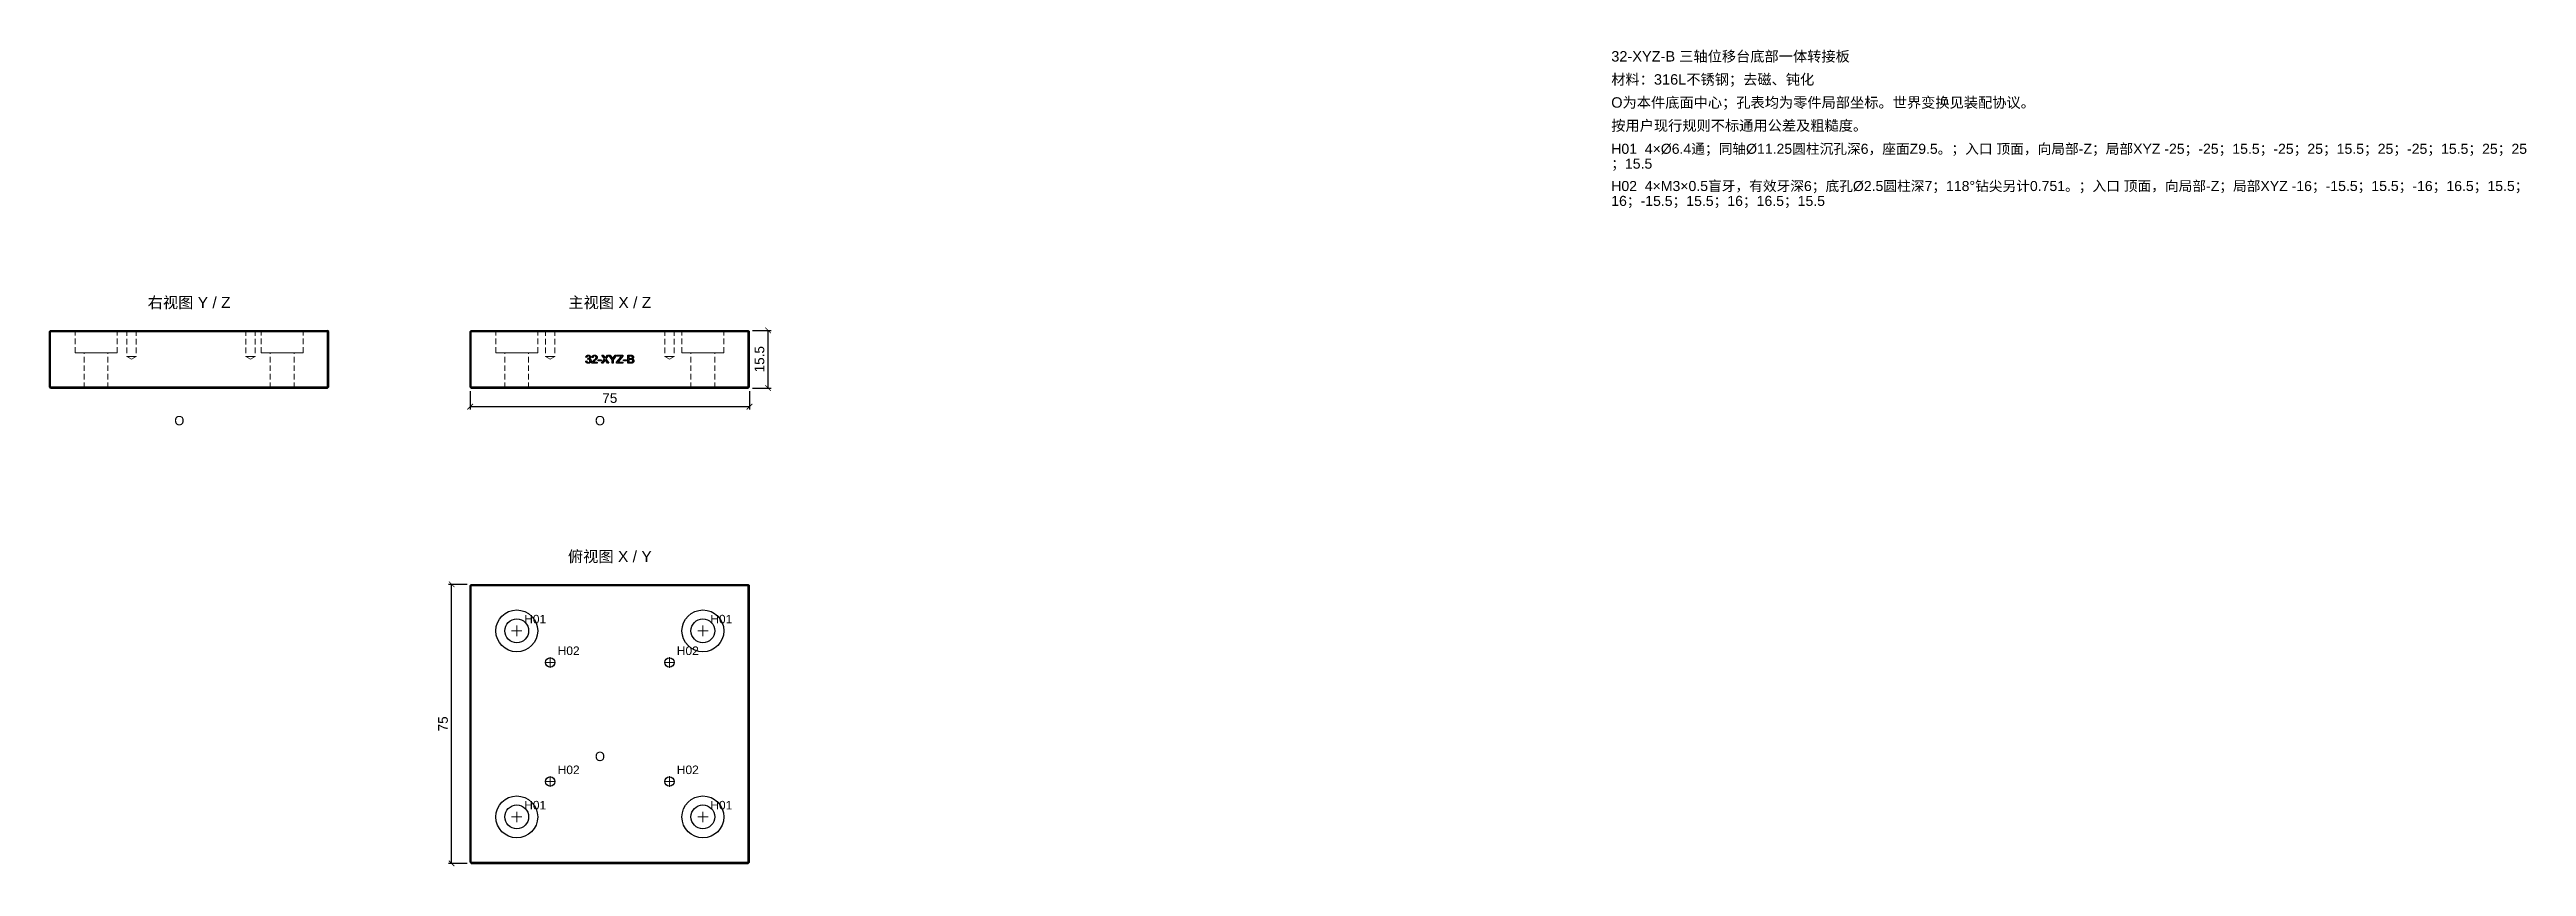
# Model space of a CAD drawing. Header units: millimetres. Extents: x 10 to 676, y 54 to 273.
import ezdxf
from ezdxf.enums import TextEntityAlignment as Align

# ---------------------------------------------------------------- set-up
doc = ezdxf.new("R2010")
doc.units = ezdxf.units.MM
doc.linetypes.add('WP_HIDDEN', pattern=[2.3, 1.5, -0.8])
for name, color, linetype, lineweight in [('ANNOTATIONS', 7, 'CONTINUOUS', 18), ('DIMENSIONS', 7, 'CONTINUOUS', 18), ('HIDDEN', 7, 'WP_HIDDEN', 13), ('VISIBLE', 7, 'CONTINUOUS', 25)]:
    doc.layers.add(name, color=color, linetype=linetype, lineweight=lineweight)
doc.styles.add('CJK', font='Arial Unicode.ttf')
doc.styles.add('OpenSansCondensed-Light', font='OpenSansCondensed-Light.ttf')
doc.dimstyles.new('EZDXF', dxfattribs={"dimtxt": 0.25, "dimasz": 0.175, "dimexe": 0.375, "dimexo": 0.125, "dimgap": 0.1, "dimtad": 1, "dimlfac": 100, "dimzin": 12, "dimdsep": 46, "dimtxsty": 'OpenSansCondensed-Light', "dimblk": 'ARCHTICK', "dimcen": 2.5, "dimazin": 3, "dimtfac": 0.5, "dimtmove": 2, "dimatfit": 3})

msp = doc.modelspace()

# ---------------------------------------------------------------- texts
at = {"layer": 'ANNOTATIONS', "style": 'CJK'}
for s, height, p in [('32-XYZ-B 三轴位移台底部一体转接板', 2.8, (430, 270)), ('材料：316L不锈钢；去磁、钝化', 2.8, (430, 263.8)), ('O为本件底面中心；孔表均为零件局部坐标。世界变换见装配协议。', 2.8, (430, 257.6)), ('按用户现行规则不标通用公差及粗糙度。', 2.8, (430, 251.4)), ('H01  4×Ø6.4通；同轴Ø11.25圆柱沉孔深6，座面Z9.5。；入口 顶面，向局部-Z；局部XYZ -25；-25；15.5；-25；25；15.5；25；-25；15.5；25；25', 2.7, (430, 245.2)), ('；15.5', 2.7, (430, 241.2)), ('16；-15.5；15.5；16；16.5；15.5', 2.7, (430, 231.2)), ('H02  4×M3×0.5盲牙，有效牙深6；底孔Ø2.5圆柱深7；118°钻尖另计0.751。；入口 顶面，向局部-Z；局部XYZ -16；-15.5；15.5；-16；16.5；15.5；', 2.7, (430, 235.2)), ('O', 2.5, (44, 172.25)), ('O', 2.5, (157, 172.25)), ('H01', 2.3, (138, 119)), ('H01', 2.3, (188, 119)), ('H02', 2.3, (147, 110.5)), ('H02', 2.3, (179, 110.5)), ('H02', 2.3, (147, 78.5)), ('O', 2.5, (157, 82)), ('H02', 2.3, (179, 78.5)), ('H01', 2.3, (138, 69)), ('H01', 2.3, (188, 69))]:
    msp.add_text(s, height=height, dxfattribs=at).set_placement(p)
for s, p in [('右视图 Y / Z', (48, 203.75)), ('主视图 X / Z', (161, 203.75)), ('俯视图 X / Y', (161, 135.5))]:
    msp.add_text(s, height=3, dxfattribs=at).set_placement(p, align=Align.CENTER)

# ---------------------------------------------------------------- blocks, each defined once
blk = doc.blocks.new('_ARCHTICK')
at = {"color": 0, "linetype": 'BYBLOCK', "const_width": 0.15}
blk.add_lwpolyline([(-0.5, -0.5), (0.5, 0.5)], dxfattribs=at)

# ---------------------------------------------------------------- dimensions: what is measured, and where the dimension line sits
at = {"layer": 'DIMENSIONS'}
for base, p1, p2 in [((203.5, 182.25), (198.5, 182.25), (198.5, 197.75)), ((118.5, 54.5), (123.5, 54.5), (123.5, 129.5))]:
    msp.add_linear_dim(base=base, p1=p1, p2=p2, angle=90, dimstyle='EZDXF', override={"dimtxt": 2.6, "dimasz": 1.5, "dimexe": 0.8, "dimexo": 0.8, "dimgap": 1, "dimdec": 4, "dimlfac": 1, "dimzin": 8, "dimtxsty": 'CJK', "dimclrd": 7, "dimclre": 7, "dimclrt": 7}, dxfattribs=at).render()
msp.add_linear_dim(base=(123.5, 177.25), p1=(123.5, 182.25), p2=(198.5, 182.25), dimstyle='EZDXF', override={"dimtxt": 2.6, "dimasz": 1.5, "dimexe": 0.8, "dimexo": 0.8, "dimgap": 1, "dimdec": 4, "dimlfac": 1, "dimzin": 8, "dimtxsty": 'CJK', "dimclrd": 7, "dimclre": 7, "dimclrt": 7}, dxfattribs=at).render()

# ---------------------------------------------------------------- linework, layer by layer
at = {"layer": 'ANNOTATIONS'}
for p, q in [((134.6, 117), (137.4, 117)), ((136, 115.6), (136, 118.4)), ((184.6, 117), (187.4, 117)), ((186, 115.6), (186, 118.4)), ((143.6, 108.5), (146.4, 108.5)), ((145, 107.1), (145, 109.9)), ((175.6, 108.5), (178.4, 108.5)), ((177, 107.1), (177, 109.9)), ((143.6, 76.5), (146.4, 76.5)), ((145, 75.1), (145, 77.9)), ((175.6, 76.5), (178.4, 76.5)), ((177, 75.1), (177, 77.9)), ((134.6, 67), (137.4, 67)), ((136, 65.6), (136, 68.4)), ((184.6, 67), (187.4, 67)), ((186, 65.6), (186, 68.4))]:
    msp.add_line(p, q, dxfattribs=at)
at = {"layer": 'HIDDEN'}
for p, q in [((17.375, 191.75), (17.375, 197.75)), ((28.625, 191.75), (28.625, 197.75)), ((31.25, 197.75), (31.25, 190.75)), ((33.75, 197.75), (33.75, 190.75)), ((63.25, 197.75), (63.25, 190.75)), ((65.75, 197.75), (65.75, 190.75)), ((67.375, 191.75), (67.375, 197.75)), ((78.625, 191.75), (78.625, 197.75)), ((130.375, 191.75), (130.375, 197.75)), ((141.625, 191.75), (141.625, 197.75)), ((143.75, 197.75), (143.75, 190.75)), ((146.25, 197.75), (146.25, 190.75)), ((175.75, 197.75), (175.75, 190.75)), ((178.25, 197.75), (178.25, 190.75)), ((180.375, 191.75), (180.375, 197.75)), ((191.625, 191.75), (191.625, 197.75)), ((10.5, 191.1), (10.5, 191.09882)), ((10.5, 191.09772), (10.5, 191.1)), ((10.5, 191.1), (10.5, 191.09933)), ((10.5, 191.09938), (10.5, 191.1)), ((10.5, 191.1), (10.7, 191.1)), ((10.5, 191.09751), (10.5, 191.09938)), ((10.5, 191.09938), (10.7, 191.09938)), ((10.5, 191.09933), (10.5, 191.09732)), ((10.5, 191.09933), (10.7, 191.09933)), ((10.5, 191.09882), (10.5, 191.09527)), ((10.5, 191.09882), (10.7, 191.09882)), ((10.5, 191.09486), (10.5, 191.09772)), ((10.5, 191.09772), (10.7, 191.09772)), ((10.5, 191.0944), (10.5, 191.09751)), ((10.5, 191.09751), (10.7, 191.09751)), ((10.5, 191.09732), (10.5, 191.09396)), ((10.5, 191.09732), (10.7, 191.09732)), ((10.5, 191.09527), (10.5, 191.08936)), ((10.5, 191.09527), (10.7, 191.09527)), ((10.5, 191.09087), (10.5, 191.09486)), ((10.5, 191.09486), (10.7, 191.09486)), ((10.5, 191.09004), (10.5, 191.0944)), ((10.5, 191.0944), (10.7, 191.0944)), ((10.5, 191.09396), (10.5, 191.08926)), ((10.5, 191.09396), (10.7, 191.09396)), ((10.5, 191.09119), (10.5, 190.07637)), ((10.5, 190.51989), (10.5, 191.09119)), ((10.5, 191.09119), (10.5, 190.53899)), ((10.5, 190.06021), (10.5, 191.09119)), ((10.5, 191.09119), (10.5, 189.8502)), ((10.5, 190.45821), (10.5, 191.09119)), ((10.5, 191.09119), (10.5, 190.44206)), ((10.5, 191.09119), (10.5, 190.83712)), ((10.5, 191.09119), (10.5, 191.09017)), ((10.5, 188.93818), (10.5, 191.09119)), ((10.5, 191.09119), (10.7, 191.09119)), ((10.5, 191.08573), (10.5, 191.09087)), ((10.5, 191.09087), (10.7, 191.09087)), ((10.5, 191.09017), (10.5, 191.0871)), ((10.5, 191.09017), (10.7, 191.09017)), ((10.5, 191.08444), (10.5, 191.09004)), ((10.5, 191.09004), (10.7, 191.09004)), ((10.5, 191.08936), (10.5, 191.08109)), ((10.5, 191.08936), (10.7, 191.08936)), ((10.5, 191.08926), (10.5, 191.08322)), ((10.5, 191.08926), (10.7, 191.08926)), ((10.5, 191.0871), (10.5, 191.082)), ((10.5, 191.0871), (10.7, 191.0871)), ((10.5, 191.07945), (10.5, 191.08573)), ((10.5, 191.08573), (10.7, 191.08573)), ((10.5, 191.07759), (10.5, 191.08444)), ((10.5, 191.08444), (10.7, 191.08444)), ((10.5, 191.08322), (10.5, 191.07584)), ((10.5, 191.08322), (10.7, 191.08322)), ((10.5, 191.082), (10.5, 191.07485)), ((10.5, 191.082), (10.7, 191.082)), ((10.5, 191.08109), (10.5, 191.07046)), ((10.5, 191.08109), (10.7, 191.08109)), ((10.5, 191.07203), (10.5, 191.07945)), ((10.5, 191.07945), (10.7, 191.07945)), ((10.5, 191.0695), (10.5, 191.07759)), ((10.5, 191.07759), (10.7, 191.07759)), ((10.5, 191.07584), (10.5, 191.06711)), ((10.5, 191.07584), (10.7, 191.07584)), ((10.5, 191.07485), (10.5, 191.06566)), ((10.5, 191.07485), (10.7, 191.07485)), ((10.5, 191.06347), (10.5, 191.07203)), ((10.5, 191.07203), (10.7, 191.07203)), ((10.5, 191.07046), (10.5, 191.05746)), ((10.5, 191.07046), (10.7, 191.07046)), ((10.5, 191.06016), (10.5, 191.0695)), ((10.5, 191.0695), (10.7, 191.0695)), ((10.5, 191.06711), (10.5, 191.05704)), ((10.5, 191.06711), (10.7, 191.06711)), ((10.5, 191.06566), (10.5, 191.05443)), ((10.5, 191.06566), (10.7, 191.06566)), ((10.5, 191.05376), (10.5, 191.06347)), ((10.5, 191.06347), (10.7, 191.06347)), ((10.5, 191.04958), (10.5, 191.06016)), ((10.5, 191.06016), (10.7, 191.06016)), ((10.5, 191.05746), (10.5, 191.04209)), ((10.5, 191.05746), (10.7, 191.05746)), ((10.5, 191.05704), (10.5, 191.04563)), ((10.5, 191.05704), (10.7, 191.05704)), ((10.5, 191.05443), (10.5, 191.04115)), ((10.5, 191.05443), (10.7, 191.05443)), ((10.5, 191.04292), (10.5, 191.05376)), ((10.5, 191.05376), (10.7, 191.05376)), ((10.5, 191.03776), (10.5, 191.04958)), ((10.5, 191.04958), (10.7, 191.04958)), ((10.5, 191.04563), (10.5, 191.03288)), ((10.5, 191.04563), (10.7, 191.04563)), ((10.5, 191.03093), (10.5, 191.04292)), ((10.5, 191.04292), (10.7, 191.04292)), ((10.5, 191.04209), (10.5, 191.02437)), ((10.5, 191.04209), (10.7, 191.04209)), ((10.5, 191.04115), (10.5, 191.02583)), ((10.5, 191.04115), (10.7, 191.04115)), ((10.5, 191.02468), (10.5, 191.03776)), ((10.5, 191.03776), (10.7, 191.03776)), ((10.5, 191.03288), (10.5, 191.01878)), ((10.5, 191.03288), (10.7, 191.03288)), ((10.5, 191.0178), (10.5, 191.03093)), ((10.5, 191.03093), (10.7, 191.03093)), ((10.5, 191.02583), (10.5, 191.00839)), ((10.5, 191.02583), (10.7, 191.02583)), ((10.5, 191.01037), (10.5, 191.02468)), ((10.5, 191.02468), (10.7, 191.02468)), ((10.5, 191.02437), (10.5, 191.0046)), ((10.5, 191.02437), (10.7, 191.02437)), ((10.5, 191.01878), (10.5, 191.00335)), ((10.5, 191.01878), (10.7, 191.01878)), ((10.5, 191.00353), (10.5, 191.0178)), ((10.5, 191.0178), (10.7, 191.0178)), ((10.5, 190.99481), (10.5, 191.01037)), ((10.5, 191.01037), (10.7, 191.01037)), ((10.5, 191.00839), (10.5, 190.98875)), ((10.5, 191.00839), (10.7, 191.00839)), ((10.5, 191.0046), (10.5, 190.98311)), ((10.5, 191.0046), (10.7, 191.0046)), ((10.5, 190.98812), (10.5, 191.00353)), ((10.5, 191.00353), (10.7, 191.00353)), ((10.5, 191.00335), (10.5, 190.98657)), ((10.5, 191.00335), (10.7, 191.00335)), ((10.5, 190.978), (10.5, 190.99481)), ((10.5, 190.99481), (10.7, 190.99481)), ((10.5, 190.98875), (10.5, 190.96691)), ((10.5, 190.98875), (10.7, 190.98875)), ((10.5, 190.97157), (10.5, 190.98812)), ((10.5, 190.98812), (10.7, 190.98812)), ((10.5, 190.98657), (10.5, 190.96844)), ((10.5, 190.98657), (10.7, 190.98657)), ((10.5, 190.98311), (10.5, 190.9599)), ((10.5, 190.98311), (10.7, 190.98311)), ((10.5, 190.95995), (10.5, 190.978)), ((10.5, 190.978), (10.7, 190.978)), ((10.5, 190.95387), (10.5, 190.97157)), ((10.5, 190.97157), (10.7, 190.97157)), ((10.5, 190.96844), (10.5, 190.94898)), ((10.5, 190.96844), (10.7, 190.96844)), ((10.5, 190.96691), (10.5, 190.94286)), ((10.5, 190.96691), (10.7, 190.96691)), ((10.5, 190.94065), (10.5, 190.95995)), ((10.5, 190.95995), (10.7, 190.95995)), ((10.5, 190.9599), (10.5, 190.93496)), ((10.5, 190.9599), (10.7, 190.9599)), ((10.5, 190.93514), (10.5, 190.95387)), ((10.5, 190.95387), (10.7, 190.95387)), ((10.5, 190.94898), (10.5, 190.92817)), ((10.5, 190.94898), (10.7, 190.94898)), ((10.5, 190.94286), (10.5, 190.91661)), ((10.5, 190.94286), (10.7, 190.94286)), ((10.5, 190.92017), (10.5, 190.94065)), ((10.5, 190.94065), (10.7, 190.94065)), ((10.5, 190.91547), (10.5, 190.93514)), ((10.5, 190.93514), (10.7, 190.93514)), ((10.5, 190.93496), (10.5, 190.90831)), ((10.5, 190.93496), (10.7, 190.93496)), ((10.5, 190.92817), (10.5, 190.90637)), ((10.5, 190.92817), (10.7, 190.92817)), ((10.5, 190.89856), (10.5, 190.92017)), ((10.5, 190.92017), (10.7, 190.92017)), ((10.5, 190.91661), (10.5, 190.88815)), ((10.5, 190.91661), (10.7, 190.91661)), ((10.5, 190.89487), (10.5, 190.91547)), ((10.5, 190.91547), (10.7, 190.91547)), ((10.5, 190.90831), (10.5, 190.87994)), ((10.5, 190.90831), (10.7, 190.90831)), ((10.5, 190.90637), (10.5, 190.88393)), ((10.5, 190.90637), (10.7, 190.90637)), ((10.5, 190.87581), (10.5, 190.89856)), ((10.5, 190.89856), (10.7, 190.89856)), ((10.5, 190.87333), (10.5, 190.89487)), ((10.5, 190.89487), (10.7, 190.89487)), ((10.5, 190.88815), (10.5, 190.85749)), ((10.5, 190.88815), (10.7, 190.88815)), ((10.5, 190.88393), (10.5, 190.86084)), ((10.5, 190.88393), (10.7, 190.88393)), ((10.5, 190.88264), (10.5, 190.88113)), ((10.5, 190.88115), (10.5, 190.88264)), ((10.5, 190.88264), (10.7, 190.88264)), ((10.5, 190.88117), (10.5, 190.87939)), ((10.5, 190.87949), (10.5, 190.88117)), ((10.5, 190.88117), (10.7, 190.88117)), ((10.5, 190.87668), (10.5, 190.88115)), ((10.5, 190.88115), (10.7, 190.88115)), ((10.5, 190.88113), (10.5, 190.87659)), ((10.5, 190.88113), (10.7, 190.88113)), ((10.5, 190.87994), (10.5, 190.84984)), ((10.5, 190.87994), (10.7, 190.87994)), ((10.5, 190.87443), (10.5, 190.87949)), ((10.5, 190.87949), (10.7, 190.87949)), ((10.5, 190.87939), (10.5, 190.87402)), ((10.5, 190.87939), (10.7, 190.87939)), ((10.5, 190.86922), (10.5, 190.87668)), ((10.5, 190.87668), (10.7, 190.87668)), ((10.5, 190.87659), (10.5, 190.86901)), ((10.5, 190.87659), (10.7, 190.87659)), ((10.5, 190.85194), (10.5, 190.87581)), ((10.5, 190.87581), (10.7, 190.87581)), ((10.5, 190.866), (10.5, 190.87443)), ((10.5, 190.87443), (10.7, 190.87443)), ((10.5, 190.87402), (10.5, 190.86507)), ((10.5, 190.87402), (10.7, 190.87402)), ((10.5, 190.85085), (10.5, 190.87333)), ((10.5, 190.87333), (10.7, 190.87333)), ((10.5, 190.85878), (10.5, 190.86922)), ((10.5, 190.86922), (10.7, 190.86922)), ((10.5, 190.86901), (10.5, 190.85841)), ((10.5, 190.86901), (10.7, 190.86901)), ((10.5, 190.85419), (10.5, 190.866)), ((10.5, 190.866), (10.7, 190.866)), ((10.5, 190.86507), (10.5, 190.85254)), ((10.5, 190.86507), (10.7, 190.86507)), ((10.5, 190.86084), (10.5, 190.83712)), ((10.5, 190.86084), (10.7, 190.86084)), ((10.5, 190.84535), (10.5, 190.85878)), ((10.5, 190.85878), (10.7, 190.85878)), ((10.5, 190.85841), (10.5, 190.84478)), ((10.5, 190.85841), (10.7, 190.85841)), ((10.5, 190.85749), (10.5, 190.82463)), ((10.5, 190.85749), (10.7, 190.85749)), ((10.5, 190.83901), (10.5, 190.85419)), ((10.5, 190.85419), (10.7, 190.85419)), ((10.5, 190.85254), (10.5, 190.83643)), ((10.5, 190.85254), (10.7, 190.85254)), ((10.5, 190.82694), (10.5, 190.85194)), ((10.5, 190.85194), (10.7, 190.85194)), ((10.5, 190.82744), (10.5, 190.85085)), ((10.5, 190.85085), (10.7, 190.85085)), ((10.5, 190.84984), (10.5, 190.81802)), ((10.5, 190.84984), (10.7, 190.84984)), ((10.5, 190.82895), (10.5, 190.84535)), ((10.5, 190.84535), (10.7, 190.84535)), ((10.5, 190.84478), (10.5, 190.82812)), ((10.5, 190.84478), (10.7, 190.84478)), ((10.5, 190.82046), (10.5, 190.83901)), ((10.5, 190.83901), (10.7, 190.83901)), ((10.5, 190.83712), (10.5, 190.81275)), ((10.5, 190.83712), (10.5, 189.34352)), ((10.5, 190.78039), (10.5, 190.83712)), ((10.5, 190.83712), (10.7, 190.83712)), ((10.5, 190.83712), (10.5, 190.18652)), ((10.5, 190.83523), (10.5, 190.83712)), ((10.5, 190.83643), (10.5, 190.81674)), ((10.5, 190.83643), (10.7, 190.83643)), ((10.5, 190.83523), (10.7, 190.83523)), ((10.5, 190.83288), (10.5, 190.83523)), ((10.5, 190.83288), (10.7, 190.83288)), ((10.5, 190.82959), (10.5, 190.83288)), ((10.5, 190.82959), (10.7, 190.82959)), ((10.5, 190.82536), (10.5, 190.82959)), ((10.5, 190.80956), (10.5, 190.82895)), ((10.5, 190.82895), (10.7, 190.82895)), ((10.5, 190.82812), (10.5, 190.80843)), ((10.5, 190.82812), (10.7, 190.82812)), ((10.5, 190.8031), (10.5, 190.82744)), ((10.5, 190.82744), (10.7, 190.82744)), ((10.5, 190.8008), (10.5, 190.82694)), ((10.5, 190.82694), (10.7, 190.82694)), ((10.5, 190.82536), (10.7, 190.82536)), ((10.5, 190.82018), (10.5, 190.82536)), ((10.5, 190.82463), (10.5, 190.79048)), ((10.5, 190.82463), (10.7, 190.82463)), ((10.5, 190.79853), (10.5, 190.82046)), ((10.5, 190.82046), (10.7, 190.82046)), ((10.5, 190.82018), (10.7, 190.82018)), ((10.5, 190.81407), (10.5, 190.82018)), ((10.5, 190.81802), (10.5, 190.78509)), ((10.5, 190.81802), (10.7, 190.81802)), ((10.5, 190.81674), (10.5, 190.79347)), ((10.5, 190.81674), (10.7, 190.81674)), ((10.5, 190.81407), (10.7, 190.81407)), ((10.5, 190.80701), (10.5, 190.81407)), ((10.5, 190.81275), (10.5, 190.78773)), ((10.5, 190.81275), (10.7, 190.81275)), ((10.5, 190.78718), (10.5, 190.80956)), ((10.5, 190.80956), (10.7, 190.80956)), ((10.5, 190.80843), (10.5, 190.78571)), ((10.5, 190.80843), (10.7, 190.80843)), ((10.5, 190.80701), (10.7, 190.80701)), ((10.5, 190.79868), (10.5, 190.80701)), ((10.5, 190.77782), (10.5, 190.8031)), ((10.5, 190.8031), (10.7, 190.8031)), ((10.5, 190.77354), (10.5, 190.8008)), ((10.5, 190.8008), (10.7, 190.8008)), ((10.5, 190.79868), (10.7, 190.79868)), ((10.5, 190.78874), (10.5, 190.79868)), ((10.5, 190.77323), (10.5, 190.79853)), ((10.5, 190.79853), (10.7, 190.79853)), ((10.5, 190.79347), (10.5, 190.76662)), ((10.5, 190.79347), (10.7, 190.79347)), ((10.5, 190.79048), (10.5, 190.75593)), ((10.5, 190.79048), (10.7, 190.79048)), ((10.5, 190.78874), (10.7, 190.78874)), ((10.5, 190.7772), (10.5, 190.78874)), ((10.5, 190.78773), (10.5, 190.76208)), ((10.5, 190.78773), (10.7, 190.78773)), ((10.5, 190.76254), (10.5, 190.78718)), ((10.5, 190.78718), (10.7, 190.78718)), ((10.5, 190.78571), (10.5, 190.75997)), ((10.5, 190.78571), (10.7, 190.78571)), ((10.5, 190.78509), (10.5, 190.75166)), ((10.5, 190.78509), (10.7, 190.78509)), ((10.5, 190.71889), (10.5, 190.78039)), ((10.5, 190.78039), (10.7, 190.78039)), ((10.5, 190.75161), (10.5, 190.77782)), ((10.5, 190.77782), (10.7, 190.77782)), ((10.5, 190.7772), (10.7, 190.7772)), ((10.5, 190.76405), (10.5, 190.7772)), ((10.5, 190.74514), (10.5, 190.77354)), ((10.5, 190.77354), (10.7, 190.77354)), ((10.5, 190.74548), (10.5, 190.77323)), ((10.5, 190.77323), (10.7, 190.77323)), ((10.5, 190.76662), (10.5, 190.73661)), ((10.5, 190.76662), (10.7, 190.76662)), ((10.5, 190.76405), (10.7, 190.76405)), ((10.5, 190.7493), (10.5, 190.76405)), ((10.5, 190.73633), (10.5, 190.76254)), ((10.5, 190.76254), (10.7, 190.76254)), ((10.5, 190.76208), (10.5, 190.73578)), ((10.5, 190.76208), (10.7, 190.76208)), ((10.5, 190.75997), (10.5, 190.73119)), ((10.5, 190.75997), (10.7, 190.75997)), ((10.5, 190.75593), (10.5, 190.72099)), ((10.5, 190.75593), (10.7, 190.75593)), ((10.5, 190.75166), (10.5, 190.71772)), ((10.5, 190.75166), (10.7, 190.75166)), ((10.5, 190.72446), (10.5, 190.75161)), ((10.5, 190.75161), (10.7, 190.75161)), ((10.5, 190.7493), (10.7, 190.7493)), ((10.5, 190.73294), (10.5, 190.7493)), ((10.5, 190.71618), (10.5, 190.74548)), ((10.5, 190.74548), (10.7, 190.74548)), ((10.5, 190.71562), (10.5, 190.74514)), ((10.5, 190.74514), (10.7, 190.74514)), ((10.5, 190.73661), (10.5, 190.70384)), ((10.5, 190.73661), (10.7, 190.73661)), ((10.5, 190.70857), (10.5, 190.73633)), ((10.5, 190.73633), (10.7, 190.73633)), ((10.5, 190.73578), (10.5, 190.70884)), ((10.5, 190.73578), (10.7, 190.73578)), ((10.5, 190.73294), (10.7, 190.73294)), ((10.5, 190.71497), (10.5, 190.73294)), ((10.5, 190.73119), (10.5, 190.69939)), ((10.5, 190.73119), (10.7, 190.73119)), ((10.5, 190.69637), (10.5, 190.72446)), ((10.5, 190.72446), (10.7, 190.72446)), ((10.5, 190.72099), (10.5, 190.68566)), ((10.5, 190.72099), (10.7, 190.72099)), ((10.5, 190.65262), (10.5, 190.71889)), ((10.5, 190.71889), (10.7, 190.71889)), ((10.5, 190.71772), (10.5, 190.68328)), ((10.5, 190.71772), (10.7, 190.71772)), ((10.5, 190.68535), (10.5, 190.71618)), ((10.5, 190.71618), (10.7, 190.71618)), ((10.5, 190.68496), (10.5, 190.71562)), ((10.5, 190.71562), (10.7, 190.71562)), ((10.5, 190.71497), (10.7, 190.71497)), ((10.5, 190.69539), (10.5, 190.71497)), ((10.5, 190.70884), (10.5, 190.68126)), ((10.5, 190.70884), (10.7, 190.70884)), ((10.5, 190.67924), (10.5, 190.70857)), ((10.5, 190.70857), (10.7, 190.70857)), ((10.5, 190.70384), (10.5, 190.66832)), ((10.5, 190.70384), (10.7, 190.70384)), ((10.5, 190.69939), (10.5, 190.66455)), ((10.5, 190.69939), (10.7, 190.69939)), ((10.5, 190.66735), (10.5, 190.69637)), ((10.5, 190.69637), (10.7, 190.69637)), ((10.5, 190.69539), (10.7, 190.69539)), ((10.5, 190.67462), (10.5, 190.69539)), ((10.5, 190.68566), (10.5, 190.64995)), ((10.5, 190.68566), (10.7, 190.68566)), ((10.5, 190.65299), (10.5, 190.68535)), ((10.5, 190.68535), (10.7, 190.68535)), ((10.5, 190.65318), (10.5, 190.68496)), ((10.5, 190.68496), (10.7, 190.68496)), ((10.5, 190.68328), (10.5, 190.64833)), ((10.5, 190.68328), (10.7, 190.68328)), ((10.5, 190.68126), (10.5, 190.65303)), ((10.5, 190.68126), (10.7, 190.68126)), ((10.5, 190.64835), (10.5, 190.67924)), ((10.5, 190.67924), (10.7, 190.67924)), ((10.5, 190.67462), (10.7, 190.67462)), ((10.5, 190.65303), (10.5, 190.67462)), ((10.5, 190.66832), (10.5, 190.63004)), ((10.5, 190.66832), (10.7, 190.66832)), ((10.5, 190.60651), (10.5, 190.66735)), ((10.5, 190.66735), (10.7, 190.66735)), ((10.5, 190.66455), (10.5, 190.62669)), ((10.5, 190.66455), (10.7, 190.66455)), ((10.5, 190.62026), (10.5, 190.65318)), ((10.5, 190.65318), (10.7, 190.65318)), ((10.5, 190.65303), (10.5, 190.62417)), ((10.5, 190.65303), (10.7, 190.65303)), ((10.5, 190.63065), (10.5, 190.65303)), ((10.5, 190.61908), (10.5, 190.65299)), ((10.5, 190.65299), (10.7, 190.65299)), ((10.5, 190.58158), (10.5, 190.65262)), ((10.5, 190.65262), (10.7, 190.65262)), ((10.5, 190.64995), (10.5, 190.61384)), ((10.5, 190.64995), (10.7, 190.64995)), ((10.5, 190.6159), (10.5, 190.64835)), ((10.5, 190.64835), (10.7, 190.64835)), ((10.5, 190.64833), (10.5, 190.61288)), ((10.5, 190.64833), (10.7, 190.64833)), ((10.5, 190.63065), (10.7, 190.63065)), ((10.5, 190.60746), (10.5, 190.63065)), ((10.5, 190.63004), (10.5, 190.58901)), ((10.5, 190.63004), (10.7, 190.63004)), ((10.5, 190.62669), (10.5, 190.5858)), ((10.5, 190.62669), (10.7, 190.62669)), ((10.5, 190.62417), (10.5, 190.59466)), ((10.5, 190.62417), (10.7, 190.62417)), ((10.5, 190.58622), (10.5, 190.62026)), ((10.5, 190.62026), (10.7, 190.62026)), ((10.5, 190.58364), (10.5, 190.61908)), ((10.5, 190.61908), (10.7, 190.61908)), ((10.5, 190.5819), (10.5, 190.6159)), ((10.5, 190.6159), (10.7, 190.6159)), ((10.5, 190.61384), (10.5, 190.57734)), ((10.5, 190.61384), (10.7, 190.61384)), ((10.5, 190.61288), (10.5, 190.57692)), ((10.5, 190.61288), (10.7, 190.61288)), ((10.5, 190.60746), (10.7, 190.60746)), ((10.5, 190.58347), (10.5, 190.60746)), ((10.5, 190.54192), (10.5, 190.60651)), ((10.5, 190.60651), (10.7, 190.60651)), ((10.5, 190.59466), (10.5, 190.5645)), ((10.5, 190.59466), (10.7, 190.59466)), ((10.5, 190.58901), (10.5, 190.54523)), ((10.5, 190.58901), (10.7, 190.58901)), ((10.5, 190.55104), (10.5, 190.58622)), ((10.5, 190.58622), (10.7, 190.58622)), ((10.5, 190.5858), (10.5, 190.54188)), ((10.5, 190.5858), (10.7, 190.5858)), ((10.5, 190.54666), (10.5, 190.58364)), ((10.5, 190.58364), (10.7, 190.58364)), ((10.5, 190.58347), (10.7, 190.58347)), ((10.5, 190.55867), (10.5, 190.58347)), ((10.5, 190.54633), (10.5, 190.5819)), ((10.5, 190.5819), (10.7, 190.5819)), ((10.5, 189.20254), (10.5, 190.58158)), ((10.5, 190.58158), (10.7, 190.58158)), ((10.5, 190.57734), (10.5, 190.54045)), ((10.5, 190.57734), (10.7, 190.57734)), ((10.5, 190.57692), (10.5, 190.54045)), ((10.5, 190.57692), (10.7, 190.57692)), ((10.5, 190.5645), (10.5, 190.53371)), ((10.5, 190.5645), (10.7, 190.5645)), ((10.5, 190.55867), (10.7, 190.55867)), ((10.5, 190.53308), (10.5, 190.55867)), ((10.5, 190.51474), (10.5, 190.55104)), ((10.5, 190.55104), (10.7, 190.55104)), ((10.5, 190.50814), (10.5, 190.54666)), ((10.5, 190.54666), (10.7, 190.54666)), ((10.5, 190.50193), (10.5, 190.54633)), ((10.5, 190.54633), (10.7, 190.54633)), ((10.5, 190.54523), (10.5, 190.49869)), ((10.5, 190.54523), (10.7, 190.54523)), ((10.5, 190.49493), (10.5, 190.54192)), ((10.5, 190.54192), (10.7, 190.54192)), ((10.5, 190.54188), (10.5, 190.49493)), ((10.5, 190.54188), (10.7, 190.54188)), ((10.5, 190.54045), (10.5, 190.50596)), ((10.5, 190.54045), (10.5, 190.50619)), ((10.5, 190.54045), (10.7, 190.54045)), ((10.5, 190.53899), (10.5, 190.45803)), ((10.5, 190.53371), (10.5, 190.50227)), ((10.5, 190.53371), (10.7, 190.53371)), ((10.5, 190.53308), (10.7, 190.53308)), ((10.5, 190.50668), (10.5, 190.53308)), ((10.5, 190.45665), (10.5, 190.51989)), ((10.5, 190.4773), (10.5, 190.51474)), ((10.5, 190.51474), (10.7, 190.51474)), ((10.5, 190.47041), (10.5, 190.50814)), ((10.5, 190.50814), (10.7, 190.50814)), ((10.5, 190.50668), (10.7, 190.50668)), ((10.5, 190.479), (10.5, 190.50668)), ((10.5, 190.50619), (10.5, 190.47244)), ((10.5, 190.50619), (10.7, 190.50619)), ((10.5, 190.50596), (10.5, 190.47225)), ((10.5, 190.50596), (10.7, 190.50596)), ((10.5, 190.50227), (10.5, 190.47003)), ((10.5, 190.50227), (10.7, 190.50227)), ((10.5, 190.46051), (10.5, 190.50193)), ((10.5, 190.50193), (10.7, 190.50193)), ((10.5, 190.49869), (10.5, 190.4494)), ((10.5, 190.49869), (10.7, 190.49869)), ((10.5, 190.49493), (10.7, 190.49493)), ((10.5, 190.479), (10.7, 190.479)), ((10.5, 190.45252), (10.5, 190.479)), ((10.5, 190.4494), (10.5, 190.4773)), ((10.5, 190.4773), (10.7, 190.4773)), ((10.5, 190.47244), (10.5, 190.43919)), ((10.5, 190.47244), (10.7, 190.47244)), ((10.5, 190.47225), (10.5, 190.43933)), ((10.5, 190.47225), (10.7, 190.47225)), ((10.5, 190.4321), (10.5, 190.47041)), ((10.5, 190.47041), (10.7, 190.47041)), ((10.5, 190.47003), (10.5, 190.43793)), ((10.5, 190.47003), (10.7, 190.47003)), ((10.5, 190.44091), (10.5, 190.46051)), ((10.5, 190.46051), (10.7, 190.46051)), ((10.5, 190.35513), (10.5, 190.45821)), ((10.5, 190.45803), (10.5, 190.38698)), ((10.5, 190.45803), (10.7, 190.45803)), ((10.5, 190.39469), (10.5, 190.45665)), ((10.5, 190.45665), (10.7, 190.45665)), ((10.5, 190.45252), (10.7, 190.45252)), ((10.5, 190.42723), (10.5, 190.45252)), ((10.5, 190.4494), (10.7, 190.4494)), ((10.5, 190.44206), (10.5, 190.351)), ((10.5, 190.44206), (10.7, 190.44206)), ((10.5, 190.42207), (10.5, 190.44091)), ((10.5, 190.44091), (10.7, 190.44091)), ((10.5, 190.43933), (10.5, 190.40718)), ((10.5, 190.43933), (10.7, 190.43933)), ((10.5, 190.43919), (10.5, 190.40644)), ((10.5, 190.43919), (10.7, 190.43919)), ((10.5, 190.43793), (10.5, 190.40596)), ((10.5, 190.43793), (10.7, 190.43793)), ((10.5, 190.39321), (10.5, 190.4321)), ((10.5, 190.4321), (10.7, 190.4321)), ((10.5, 190.42723), (10.7, 190.42723)), ((10.5, 190.40314), (10.5, 190.42723)), ((10.5, 190.40397), (10.5, 190.42207)), ((10.5, 190.42207), (10.7, 190.42207)), ((10.5, 190.40718), (10.5, 190.37581)), ((10.5, 190.40718), (10.7, 190.40718)), ((10.5, 190.40644), (10.5, 190.3742)), ((10.5, 190.40644), (10.7, 190.40644)), ((10.5, 190.40596), (10.5, 190.37413)), ((10.5, 190.40596), (10.7, 190.40596)), ((10.5, 190.38662), (10.5, 190.40397)), ((10.5, 190.40397), (10.7, 190.40397)), ((10.5, 190.40314), (10.7, 190.40314)), ((10.5, 190.38024), (10.5, 190.40314)), ((10.5, 190.33402), (10.5, 190.39469)), ((10.5, 190.39469), (10.7, 190.39469)), ((10.5, 190.35376), (10.5, 190.39321)), ((10.5, 190.39321), (10.7, 190.39321)), ((10.5, 190.38698), (10.5, 190.32585)), ((10.5, 190.38698), (10.7, 190.38698)), ((10.5, 190.37001), (10.5, 190.38662)), ((10.5, 190.38662), (10.7, 190.38662)), ((10.5, 190.38024), (10.7, 190.38024)), ((10.5, 190.35853), (10.5, 190.38024)), ((10.5, 190.37581), (10.5, 190.34522)), ((10.5, 190.37581), (10.7, 190.37581)), ((10.5, 190.3742), (10.5, 190.34246)), ((10.5, 190.3742), (10.7, 190.3742)), ((10.5, 190.37413), (10.5, 190.34244)), ((10.5, 190.37413), (10.7, 190.37413)), ((10.5, 190.35415), (10.5, 190.37001)), ((10.5, 190.37001), (10.7, 190.37001)), ((10.5, 190.35853), (10.7, 190.35853)), ((10.5, 190.33801), (10.5, 190.35853)), ((10.5, 190.25738), (10.5, 190.35513)), ((10.5, 190.35513), (10.7, 190.35513)), ((10.5, 190.33903), (10.5, 190.35415)), ((10.5, 190.35415), (10.7, 190.35415)), ((10.5, 190.31372), (10.5, 190.35376)), ((10.5, 190.35376), (10.7, 190.35376)), ((10.5, 190.351), (10.5, 190.25995)), ((10.5, 190.351), (10.7, 190.351)), ((10.5, 190.34522), (10.5, 190.31541)), ((10.5, 190.34522), (10.7, 190.34522)), ((10.5, 190.34246), (10.5, 190.31123)), ((10.5, 190.34246), (10.7, 190.34246)), ((10.5, 190.34244), (10.5, 190.31089)), ((10.5, 190.34244), (10.7, 190.34244)), ((10.5, 190.32466), (10.5, 190.33903)), ((10.5, 190.33903), (10.7, 190.33903)), ((10.5, 190.33801), (10.7, 190.33801)), ((10.5, 190.31869), (10.5, 190.33801)), ((10.5, 190.27463), (10.5, 190.33402)), ((10.5, 190.33402), (10.7, 190.33402)), ((10.5, 190.32585), (10.5, 190.27463)), ((10.5, 190.32585), (10.7, 190.32585)), ((10.5, 190.31103), (10.5, 190.32466)), ((10.5, 190.32466), (10.7, 190.32466)), ((10.5, 190.31869), (10.7, 190.31869)), ((10.5, 190.30063), (10.5, 190.31869)), ((10.5, 190.31541), (10.5, 190.28638)), ((10.5, 190.31541), (10.7, 190.31541)), ((10.5, 190.27312), (10.5, 190.31372)), ((10.5, 190.31372), (10.7, 190.31372)), ((10.5, 190.31123), (10.5, 190.28051)), ((10.5, 190.31123), (10.7, 190.31123)), ((10.5, 190.29815), (10.5, 190.31103)), ((10.5, 190.31103), (10.7, 190.31103)), ((10.5, 190.31089), (10.5, 190.27947)), ((10.5, 190.31089), (10.7, 190.31089)), ((10.5, 190.30063), (10.7, 190.30063)), ((10.5, 190.2839), (10.5, 190.30063)), ((10.5, 190.28602), (10.5, 190.29815)), ((10.5, 190.29815), (10.7, 190.29815)), ((10.5, 190.28638), (10.5, 190.25848)), ((10.5, 190.28638), (10.7, 190.28638)), ((10.5, 190.27463), (10.5, 190.28602)), ((10.5, 190.28602), (10.7, 190.28602)), ((10.5, 190.2839), (10.7, 190.2839)), ((10.5, 190.26851), (10.5, 190.2839)), ((10.5, 190.28051), (10.5, 190.25077)), ((10.5, 190.28051), (10.7, 190.28051)), ((10.5, 190.27947), (10.5, 190.2482)), ((10.5, 190.27947), (10.7, 190.27947)), ((10.5, 190.25398), (10.5, 190.27463)), ((10.5, 190.27463), (10.7, 190.27463)), ((10.5, 190.23194), (10.5, 190.27312)), ((10.5, 190.27312), (10.7, 190.27312)), ((10.5, 190.26851), (10.7, 190.26851)), ((10.5, 190.25444), (10.5, 190.26851)), ((10.5, 190.25995), (10.5, 190.16889)), ((10.5, 190.25995), (10.7, 190.25995)), ((10.5, 190.25848), (10.5, 190.23204)), ((10.5, 190.25848), (10.7, 190.25848)), ((10.5, 190.16494), (10.5, 190.25738)), ((10.5, 190.25738), (10.7, 190.25738)), ((10.5, 190.25444), (10.7, 190.25444)), ((10.5, 190.2417), (10.5, 190.25444)), ((10.5, 190.23608), (10.5, 190.25398)), ((10.5, 190.25398), (10.7, 190.25398)), ((10.5, 190.25077), (10.5, 190.2225)), ((10.5, 190.25077), (10.7, 190.25077)), ((10.5, 190.2482), (10.5, 190.21678)), ((10.5, 190.2482), (10.7, 190.2482)), ((10.5, 190.2417), (10.7, 190.2417)), ((10.5, 190.2303), (10.5, 190.2417)), ((10.5, 190.22094), (10.5, 190.23608)), ((10.5, 190.23608), (10.7, 190.23608)), ((10.5, 190.23204), (10.5, 190.20708)), ((10.5, 190.23204), (10.7, 190.23204)), ((10.5, 190.19019), (10.5, 190.23194)), ((10.5, 190.23194), (10.7, 190.23194)), ((10.5, 190.2303), (10.7, 190.2303)), ((10.5, 190.22022), (10.5, 190.2303)), ((10.5, 190.2225), (10.5, 190.19569)), ((10.5, 190.2225), (10.7, 190.2225)), ((10.5, 190.20854), (10.5, 190.22094)), ((10.5, 190.22094), (10.7, 190.22094)), ((10.5, 190.22022), (10.7, 190.22022)), ((10.5, 190.21148), (10.5, 190.22022)), ((10.5, 190.21678), (10.5, 190.18495)), ((10.5, 190.21678), (10.7, 190.21678)), ((10.5, 190.21148), (10.7, 190.21148)), ((10.5, 190.20563), (10.5, 190.21148)), ((10.5, 190.19891), (10.5, 190.20854)), ((10.5, 190.20854), (10.7, 190.20854)), ((10.5, 190.20708), (10.5, 190.18358)), ((10.5, 190.20708), (10.7, 190.20708)), ((10.5, 190.20563), (10.7, 190.20563)), ((10.5, 190.20056), (10.5, 190.20563)), ((10.5, 190.20056), (10.7, 190.20056)), ((10.5, 190.19627), (10.5, 190.20056)), ((10.5, 190.19202), (10.5, 190.19891)), ((10.5, 190.19891), (10.7, 190.19891)), ((10.5, 190.19627), (10.7, 190.19627)), ((10.5, 190.19276), (10.5, 190.19627)), ((10.5, 190.19569), (10.5, 190.17036)), ((10.5, 190.19569), (10.7, 190.19569)), ((10.5, 190.19276), (10.7, 190.19276)), ((10.5, 190.18808), (10.5, 190.19276)), ((10.5, 190.18789), (10.5, 190.19202)), ((10.5, 190.19202), (10.7, 190.19202)), ((10.5, 190.14628), (10.5, 190.19019)), ((10.5, 190.19019), (10.7, 190.19019)), ((10.5, 190.18945), (10.5, 190.18652)), ((10.5, 189.95741), (10.5, 190.18945)), ((10.5, 190.18945), (10.7, 190.18945)), ((10.5, 190.18808), (10.7, 190.18808)), ((10.5, 190.18652), (10.5, 190.18808)), ((10.5, 190.18652), (10.5, 190.18789)), ((10.5, 190.18789), (10.7, 190.18789)), ((10.5, 190.18652), (10.7, 190.18652)), ((10.5, 190.18495), (10.5, 190.15271)), ((10.5, 190.18495), (10.7, 190.18495)), ((10.5, 190.18358), (10.5, 190.16155)), ((10.5, 190.18358), (10.7, 190.18358)), ((10.5, 190.17036), (10.5, 190.1465)), ((10.5, 190.17036), (10.7, 190.17036)), ((10.5, 190.16889), (10.5, 190.07784)), ((10.5, 190.16889), (10.7, 190.16889)), ((10.5, 190.07784), (10.5, 190.16494)), ((10.5, 190.16494), (10.7, 190.16494)), ((10.5, 190.16155), (10.5, 190.14099)), ((10.5, 190.16155), (10.7, 190.16155)), ((10.5, 190.15271), (10.5, 190.12006)), ((10.5, 190.15271), (10.7, 190.15271)), ((10.5, 190.1465), (10.5, 190.1241)), ((10.5, 190.1465), (10.7, 190.1465)), ((10.5, 190.09863), (10.5, 190.14628)), ((10.5, 190.14628), (10.7, 190.14628)), ((10.5, 190.14099), (10.5, 190.1219)), ((10.5, 190.14099), (10.7, 190.14099)), ((10.5, 190.1241), (10.5, 190.10317)), ((10.5, 190.1241), (10.7, 190.1241)), ((10.5, 190.1219), (10.5, 190.10427)), ((10.5, 190.1219), (10.7, 190.1219)), ((10.5, 190.12006), (10.5, 190.08699)), ((10.5, 190.12006), (10.7, 190.12006)), ((10.5, 190.10427), (10.5, 190.09178)), ((10.5, 190.10427), (10.7, 190.10427)), ((10.5, 190.10317), (10.5, 190.08371)), ((10.5, 190.10317), (10.7, 190.10317)), ((10.5, 190.04724), (10.5, 190.09863)), ((10.5, 190.09863), (10.7, 190.09863)), ((10.5, 190.09178), (10.5, 190.07632)), ((10.5, 190.09178), (10.7, 190.09178)), ((10.5, 190.08699), (10.5, 190.05351)), ((10.5, 190.08699), (10.7, 190.08699)), ((10.5, 190.08371), (10.5, 190.06813)), ((10.5, 190.08371), (10.7, 190.08371)), ((10.5, 190.07784), (10.7, 190.07784)), ((10.5, 190.07637), (10.5, 188.93818)), ((10.5, 190.07637), (10.7, 190.07637)), ((10.5, 190.07632), (10.5, 190.05791)), ((10.5, 190.07632), (10.7, 190.07632)), ((10.5, 190.06813), (10.5, 190.05003)), ((10.5, 190.06813), (10.7, 190.06813)), ((10.5, 188.93818), (10.5, 190.06021)), ((10.5, 190.06021), (10.7, 190.06021)), ((10.5, 190.05791), (10.5, 190.03653)), ((10.5, 190.05791), (10.7, 190.05791)), ((10.5, 190.05351), (10.5, 190.01962)), ((10.5, 190.05351), (10.7, 190.05351)), ((10.5, 190.05003), (10.5, 190.0294)), ((10.5, 190.05003), (10.7, 190.05003)), ((10.5, 189.99211), (10.5, 190.04724)), ((10.5, 190.04724), (10.7, 190.04724)), ((10.5, 190.03653), (10.5, 190.0122)), ((10.5, 190.03653), (10.7, 190.03653)), ((10.5, 190.0294), (10.5, 190.00624)), ((10.5, 190.0294), (10.7, 190.0294)), ((10.5, 190.01962), (10.5, 189.98531)), ((10.5, 190.01962), (10.7, 190.01962)), ((10.5, 190.0122), (10.5, 189.9849)), ((10.5, 190.0122), (10.7, 190.0122)), ((10.5, 190.00624), (10.5, 189.98056)), ((10.5, 190.00624), (10.7, 190.00624)), ((10.5, 189.93323), (10.5, 189.99211)), ((10.5, 189.99211), (10.7, 189.99211)), ((10.5, 189.98678), (10.5, 189.98495)), ((10.5, 189.98494), (10.5, 189.98678)), ((10.5, 189.98678), (10.7, 189.98678)), ((10.5, 189.98531), (10.5, 189.94919)), ((10.5, 189.98531), (10.7, 189.98531)), ((10.5, 189.98495), (10.5, 189.97944)), ((10.5, 189.98495), (10.7, 189.98495)), ((10.5, 189.97939), (10.5, 189.98494)), ((10.5, 189.98494), (10.7, 189.98494)), ((10.5, 189.9849), (10.5, 189.95464)), ((10.5, 189.9849), (10.7, 189.9849)), ((10.5, 189.98056), (10.5, 189.95236)), ((10.5, 189.98056), (10.7, 189.98056)), ((10.5, 189.97944), (10.5, 189.97026)), ((10.5, 189.97944), (10.7, 189.97944)), ((10.5, 189.97016), (10.5, 189.97939)), ((10.5, 189.97939), (10.7, 189.97939)), ((10.5, 189.97026), (10.5, 189.95741)), ((10.5, 189.97026), (10.7, 189.97026)), ((10.5, 189.95723), (10.5, 189.97016)), ((10.5, 189.97016), (10.7, 189.97016)), ((10.5, 189.95741), (10.7, 189.95741)), ((10.5, 189.9406), (10.5, 189.95723)), ((10.5, 189.95723), (10.7, 189.95723)), ((10.5, 189.95464), (10.5, 189.92143)), ((10.5, 189.95464), (10.7, 189.95464)), ((10.5, 189.95236), (10.5, 189.92164)), ((10.5, 189.95236), (10.7, 189.95236)), ((10.5, 189.94919), (10.5, 189.90986)), ((10.5, 189.94919), (10.7, 189.94919)), ((10.5, 189.92028), (10.5, 189.9406)), ((10.5, 189.9406), (10.7, 189.9406)), ((10.5, 189.87062), (10.5, 189.93323)), ((10.5, 189.93323), (10.7, 189.93323)), ((10.5, 189.93244), (10.5, 189.19226)), ((10.5, 189.93244), (10.7, 189.93244)), ((10.5, 189.93019), (10.5, 189.93244)), ((10.5, 189.93019), (10.7, 189.93019)), ((10.5, 189.92738), (10.5, 189.93019)), ((10.5, 189.92738), (10.7, 189.92738)), ((10.5, 189.92345), (10.5, 189.92738)), ((10.5, 189.92345), (10.7, 189.92345)), ((10.5, 189.91839), (10.5, 189.92345)), ((10.5, 189.92164), (10.5, 189.88838)), ((10.5, 189.92164), (10.7, 189.92164)), ((10.5, 189.92143), (10.5, 189.88564)), ((10.5, 189.92143), (10.7, 189.92143)), ((10.5, 189.89627), (10.5, 189.92028)), ((10.5, 189.92028), (10.7, 189.92028)), ((10.5, 189.91839), (10.7, 189.91839)), ((10.5, 189.9122), (10.5, 189.91839)), ((10.5, 189.9122), (10.7, 189.9122)), ((10.5, 189.9049), (10.5, 189.9122)), ((10.5, 189.90986), (10.5, 189.86732)), ((10.5, 189.90986), (10.7, 189.90986)), ((10.5, 189.9049), (10.7, 189.9049)), ((10.5, 189.89646), (10.5, 189.9049)), ((10.5, 189.89646), (10.7, 189.89646)), ((10.5, 189.88664), (10.5, 189.89646)), ((10.5, 189.86856), (10.5, 189.89627)), ((10.5, 189.89627), (10.7, 189.89627)), ((10.5, 189.88838), (10.5, 189.85309)), ((10.5, 189.88838), (10.7, 189.88838)), ((10.5, 189.88664), (10.7, 189.88664)), ((10.5, 189.87517), (10.5, 189.88664)), ((10.5, 189.88564), (10.5, 189.84768)), ((10.5, 189.88564), (10.7, 189.88564)), ((10.5, 189.87517), (10.7, 189.87517)), ((10.5, 189.86204), (10.5, 189.87517)), ((10.5, 189.80427), (10.5, 189.87062)), ((10.5, 189.87062), (10.7, 189.87062)), ((10.5, 189.838), (10.5, 189.86856)), ((10.5, 189.86856), (10.7, 189.86856)), ((10.5, 189.86732), (10.5, 189.82156)), ((10.5, 189.86732), (10.7, 189.86732)), ((10.5, 189.86204), (10.7, 189.86204)), ((10.5, 189.84726), (10.5, 189.86204)), ((10.5, 189.85309), (10.5, 189.81624)), ((10.5, 189.85309), (10.7, 189.85309)), ((10.5, 189.8502), (10.5, 189.58438)), ((10.5, 189.8502), (10.5, 189.75107)), ((10.5, 189.7753), (10.5, 189.8502)), ((10.5, 189.8502), (10.5, 188.93818)), ((10.5, 189.8502), (10.7, 189.8502)), ((10.5, 189.84768), (10.5, 189.80753)), ((10.5, 189.84768), (10.7, 189.84768)), ((10.5, 189.84726), (10.7, 189.84726)), ((10.5, 189.83083), (10.5, 189.84726)), ((10.5, 189.80545), (10.5, 189.838)), ((10.5, 189.838), (10.7, 189.838)), ((10.5, 189.83083), (10.7, 189.83083)), ((10.5, 189.81275), (10.5, 189.83083)), ((10.5, 189.82156), (10.5, 189.72041)), ((10.5, 189.82156), (10.7, 189.82156)), ((10.5, 189.81624), (10.5, 189.77782)), ((10.5, 189.81624), (10.7, 189.81624)), ((10.5, 189.81275), (10.7, 189.81275)), ((10.5, 189.79302), (10.5, 189.81275)), ((10.5, 189.80753), (10.5, 189.7652)), ((10.5, 189.80753), (10.7, 189.80753)), ((10.5, 189.77091), (10.5, 189.80545)), ((10.5, 189.80545), (10.7, 189.80545)), ((10.5, 189.73418), (10.5, 189.80427)), ((10.5, 189.80427), (10.7, 189.80427)), ((10.5, 189.79302), (10.7, 189.79302)), ((10.5, 189.77163), (10.5, 189.79302)), ((10.5, 189.77782), (10.5, 189.73785)), ((10.5, 189.77782), (10.7, 189.77782)), ((10.5, 189.70628), (10.5, 189.7753)), ((10.5, 189.7753), (10.7, 189.7753)), ((10.5, 189.77163), (10.7, 189.77163)), ((10.5, 189.74892), (10.5, 189.77163)), ((10.5, 189.73436), (10.5, 189.77091)), ((10.5, 189.77091), (10.7, 189.77091)), ((10.5, 189.7652), (10.5, 189.7207)), ((10.5, 189.7652), (10.7, 189.7652)), ((10.5, 189.75107), (10.5, 189.68865)), ((10.5, 189.75107), (10.7, 189.75107)), ((10.5, 189.74892), (10.7, 189.74892)), ((10.5, 189.72523), (10.5, 189.74892)), ((10.5, 189.73785), (10.5, 189.69632)), ((10.5, 189.73785), (10.7, 189.73785)), ((10.5, 189.69582), (10.5, 189.73436)), ((10.5, 189.73436), (10.7, 189.73436)), ((10.5, 189.64441), (10.5, 189.73418)), ((10.5, 189.72523), (10.7, 189.72523)), ((10.5, 189.70055), (10.5, 189.72523)), ((10.5, 189.7207), (10.5, 189.67401)), ((10.5, 189.7207), (10.7, 189.7207)), ((10.5, 189.72041), (10.5, 189.60641)), ((10.5, 189.72041), (10.7, 189.72041)), ((10.5, 188.93818), (10.5, 189.70628)), ((10.5, 189.70628), (10.7, 189.70628)), ((10.5, 189.70055), (10.7, 189.70055)), ((10.5, 189.67488), (10.5, 189.70055)), ((10.5, 189.69632), (10.5, 189.65322)), ((10.5, 189.69632), (10.7, 189.69632)), ((10.5, 189.65529), (10.5, 189.69582)), ((10.5, 189.69582), (10.7, 189.69582)), ((10.5, 189.68865), (10.5, 188.93818)), ((10.5, 189.68865), (10.7, 189.68865)), ((10.5, 189.67488), (10.7, 189.67488)), ((10.5, 189.64823), (10.5, 189.67488)), ((10.5, 189.67401), (10.5, 189.62514)), ((10.5, 189.67401), (10.7, 189.67401)), ((10.5, 189.61275), (10.5, 189.65529)), ((10.5, 189.65529), (10.7, 189.65529)), ((10.5, 189.65322), (10.5, 189.60857)), ((10.5, 189.65322), (10.7, 189.65322)), ((10.5, 189.64823), (10.7, 189.64823)), ((10.5, 189.62059), (10.5, 189.64823)), ((10.5, 189.60159), (10.5, 189.64441)), ((10.5, 189.64441), (10.7, 189.64441)), ((10.5, 189.62514), (10.5, 189.5741)), ((10.5, 189.62514), (10.7, 189.62514)), ((10.5, 189.62059), (10.7, 189.62059)), ((10.5, 189.59196), (10.5, 189.62059)), ((10.5, 189.56822), (10.5, 189.61275)), ((10.5, 189.61275), (10.7, 189.61275)), ((10.5, 189.60857), (10.5, 189.56235)), ((10.5, 189.60857), (10.7, 189.60857)), ((10.5, 189.60641), (10.5, 189.51457)), ((10.5, 189.56015), (10.5, 189.60159)), ((10.5, 189.60159), (10.7, 189.60159)), ((10.5, 189.59196), (10.7, 189.59196)), ((10.5, 189.56235), (10.5, 189.59196)), ((10.5, 189.58438), (10.7, 189.58438)), ((10.5, 189.5741), (10.5, 189.53919)), ((10.5, 189.5741), (10.7, 189.5741)), ((10.5, 189.52146), (10.5, 189.56822)), ((10.5, 189.56822), (10.7, 189.56822)), ((10.5, 189.56235), (10.5, 189.52487)), ((10.5, 189.56235), (10.7, 189.56235)), ((10.5, 189.53703), (10.5, 189.56235)), ((10.5, 189.52008), (10.5, 189.56015)), ((10.5, 189.56015), (10.7, 189.56015)), ((10.5, 189.50654), (10.5, 189.54179)), ((10.5, 189.54179), (10.5, 189.48758)), ((10.5, 189.54179), (10.7, 189.54179)), ((10.5, 189.53919), (10.5, 189.50495)), ((10.5, 189.53919), (10.7, 189.53919)), ((10.5, 189.53703), (10.7, 189.53703)), ((10.5, 189.51246), (10.5, 189.53703)), ((10.5, 189.52487), (10.5, 189.48805)), ((10.5, 189.52487), (10.7, 189.52487)), ((10.5, 189.47662), (10.5, 189.52146)), ((10.5, 189.52146), (10.7, 189.52146)), ((10.5, 189.48139), (10.5, 189.52008)), ((10.5, 189.52008), (10.7, 189.52008)), ((10.5, 189.51457), (10.5, 189.4388)), ((10.5, 189.51457), (10.7, 189.51457)), ((10.5, 189.51246), (10.7, 189.51246)), ((10.5, 189.48865), (10.5, 189.51246)), ((10.5, 189.47334), (10.5, 189.50654)), ((10.5, 189.50654), (10.7, 189.50654)), ((10.5, 189.50495), (10.5, 189.47138)), ((10.5, 189.50495), (10.7, 189.50495)), ((10.5, 189.48865), (10.7, 189.48865)), ((10.5, 189.4656), (10.5, 189.48865)), ((10.5, 189.48805), (10.5, 189.45189)), ((10.5, 189.48805), (10.7, 189.48805)), ((10.5, 189.48758), (10.5, 189.43729)), ((10.5, 189.48758), (10.7, 189.48758)), ((10.5, 189.44408), (10.5, 189.48139)), ((10.5, 189.48139), (10.7, 189.48139)), ((10.5, 189.43371), (10.5, 189.47662)), ((10.5, 189.47662), (10.7, 189.47662)), ((10.5, 189.44091), (10.5, 189.47334)), ((10.5, 189.47334), (10.7, 189.47334)), ((10.5, 189.47138), (10.5, 189.43848)), ((10.5, 189.47138), (10.7, 189.47138)), ((10.5, 189.4656), (10.7, 189.4656)), ((10.5, 189.44331), (10.5, 189.4656)), ((10.5, 189.45189), (10.5, 189.41641)), ((10.5, 189.45189), (10.7, 189.45189)), ((10.5, 189.40814), (10.5, 189.44408)), ((10.5, 189.44408), (10.7, 189.44408)), ((10.5, 189.44331), (10.7, 189.44331)), ((10.5, 189.42177), (10.5, 189.44331)), ((10.5, 189.40927), (10.5, 189.44091)), ((10.5, 189.44091), (10.7, 189.44091)), ((10.5, 189.4388), (10.5, 189.37909)), ((10.5, 189.4388), (10.7, 189.4388)), ((10.5, 189.43848), (10.5, 189.40625)), ((10.5, 189.43848), (10.7, 189.43848)), ((10.5, 189.43729), (10.5, 189.39092)), ((10.5, 189.43729), (10.7, 189.43729)), ((10.5, 189.39272), (10.5, 189.43371)), ((10.5, 189.43371), (10.7, 189.43371)), ((10.5, 189.42177), (10.7, 189.42177)), ((10.5, 189.401), (10.5, 189.42177)), ((10.5, 189.41641), (10.5, 189.38158)), ((10.5, 189.41641), (10.7, 189.41641)), ((10.5, 189.3784), (10.5, 189.40927)), ((10.5, 189.40927), (10.7, 189.40927)), ((10.5, 189.37283), (10.5, 189.40814)), ((10.5, 189.40814), (10.7, 189.40814)), ((10.5, 189.40625), (10.5, 189.3747)), ((10.5, 189.40625), (10.7, 189.40625)), ((10.5, 189.401), (10.7, 189.401)), ((10.5, 189.38097), (10.5, 189.401)), ((10.5, 189.35367), (10.5, 189.39272)), ((10.5, 189.39272), (10.7, 189.39272)), ((10.5, 189.39092), (10.5, 189.34848)), ((10.5, 189.39092), (10.7, 189.39092)), ((10.5, 189.38158), (10.5, 189.34743)), ((10.5, 189.38158), (10.7, 189.38158)), ((10.5, 189.38097), (10.7, 189.38097)), ((10.5, 189.36192), (10.5, 189.38097)), ((10.5, 189.37909), (10.5, 189.33545)), ((10.5, 189.37909), (10.7, 189.37909)), ((10.5, 189.34832), (10.5, 189.3784)), ((10.5, 189.3784), (10.7, 189.3784)), ((10.5, 189.3747), (10.5, 189.34381)), ((10.5, 189.3747), (10.7, 189.3747)), ((10.5, 189.33737), (10.5, 189.37283)), ((10.5, 189.37283), (10.7, 189.37283)), ((10.5, 189.36192), (10.7, 189.36192)), ((10.5, 189.34403), (10.5, 189.36192)), ((10.5, 189.31654), (10.5, 189.35367)), ((10.5, 189.35367), (10.7, 189.35367)), ((10.5, 189.34848), (10.5, 189.30996)), ((10.5, 189.34848), (10.7, 189.34848)), ((10.5, 189.31902), (10.5, 189.34832)), ((10.5, 189.34832), (10.7, 189.34832)), ((10.5, 189.34743), (10.5, 189.31393)), ((10.5, 189.34743), (10.7, 189.34743)), ((10.5, 189.34403), (10.7, 189.34403)), ((10.5, 189.32731), (10.5, 189.34403)), ((10.5, 189.34381), (10.5, 189.3136)), ((10.5, 189.34381), (10.7, 189.34381)), ((10.5, 189.34352), (10.5, 189.19226)), ((10.5, 189.34352), (10.7, 189.34352)), ((10.5, 189.30178), (10.5, 189.33737)), ((10.5, 189.33737), (10.7, 189.33737)), ((10.5, 189.33545), (10.5, 189.29979)), ((10.5, 189.33545), (10.7, 189.33545)), ((10.5, 189.32731), (10.7, 189.32731)), ((10.5, 189.31177), (10.5, 189.32731)), ((10.5, 189.29049), (10.5, 189.31902)), ((10.5, 189.31902), (10.7, 189.31902)), ((10.5, 189.28134), (10.5, 189.31654)), ((10.5, 189.31654), (10.7, 189.31654)), ((10.5, 189.31393), (10.5, 189.28111)), ((10.5, 189.31393), (10.7, 189.31393)), ((10.5, 189.3136), (10.5, 189.28406)), ((10.5, 189.3136), (10.7, 189.3136)), ((10.5, 189.31177), (10.7, 189.31177)), ((10.5, 189.29739), (10.5, 189.31177)), ((10.5, 189.30996), (10.5, 189.27537)), ((10.5, 189.30996), (10.7, 189.30996)), ((10.5, 189.26605), (10.5, 189.30178)), ((10.5, 189.30178), (10.7, 189.30178)), ((10.5, 189.29979), (10.5, 189.26404)), ((10.5, 189.29979), (10.7, 189.29979)), ((10.5, 189.29739), (10.7, 189.29739)), ((10.5, 189.28418), (10.5, 189.29739)), ((10.5, 189.26275), (10.5, 189.29049)), ((10.5, 189.29049), (10.7, 189.29049)), ((10.5, 189.28418), (10.7, 189.28418)), ((10.5, 189.27215), (10.5, 189.28418)), ((10.5, 189.28406), (10.5, 189.25519)), ((10.5, 189.28406), (10.7, 189.28406)), ((10.5, 189.24806), (10.5, 189.28134)), ((10.5, 189.28134), (10.7, 189.28134)), ((10.5, 189.28111), (10.5, 189.24954)), ((10.5, 189.28111), (10.7, 189.28111)), ((10.5, 189.27537), (10.5, 189.2447)), ((10.5, 189.27537), (10.7, 189.27537)), ((10.5, 189.27215), (10.7, 189.27215)), ((10.5, 189.26128), (10.5, 189.27215)), ((10.5, 189.23019), (10.5, 189.26605)), ((10.5, 189.26605), (10.7, 189.26605)), ((10.5, 189.26404), (10.5, 189.22819)), ((10.5, 189.26404), (10.7, 189.26404)), ((10.5, 189.23579), (10.5, 189.26275)), ((10.5, 189.26275), (10.7, 189.26275)), ((10.5, 189.26128), (10.7, 189.26128)), ((10.5, 189.24219), (10.5, 189.26128)), ((10.5, 189.25519), (10.5, 189.22699)), ((10.5, 189.25519), (10.7, 189.25519)), ((10.5, 189.24954), (10.5, 189.21984)), ((10.5, 189.24954), (10.7, 189.24954)), ((10.5, 189.21777), (10.5, 189.24806)), ((10.5, 189.24806), (10.7, 189.24806)), ((10.5, 189.2447), (10.5, 189.21796)), ((10.5, 189.2447), (10.7, 189.2447)), ((10.5, 189.24219), (10.7, 189.24219)), ((10.5, 189.22603), (10.5, 189.24219)), ((10.5, 189.2096), (10.5, 189.23579)), ((10.5, 189.23579), (10.7, 189.23579)), ((10.5, 189.19418), (10.5, 189.23019)), ((10.5, 189.23019), (10.7, 189.23019)), ((10.5, 189.22819), (10.5, 189.19226)), ((10.5, 189.22819), (10.7, 189.22819)), ((10.5, 189.22699), (10.5, 189.19946)), ((10.5, 189.22699), (10.7, 189.22699)), ((10.5, 189.22603), (10.7, 189.22603)), ((10.5, 189.21282), (10.5, 189.22603)), ((10.5, 189.21984), (10.5, 189.19199)), ((10.5, 189.21984), (10.7, 189.21984)), ((10.5, 189.21796), (10.5, 189.19472)), ((10.5, 189.21796), (10.7, 189.21796)), ((10.5, 189.19152), (10.5, 189.21777)), ((10.5, 189.21777), (10.7, 189.21777)), ((10.5, 189.21282), (10.7, 189.21282)), ((10.5, 189.20254), (10.5, 189.21282)), ((10.5, 189.1842), (10.5, 189.2096)), ((10.5, 189.2096), (10.7, 189.2096)), ((10.5, 188.93818), (10.5, 189.20254)), ((10.5, 189.20254), (10.7, 189.20254)), ((10.5, 189.19804), (10.5, 189.20254)), ((10.5, 189.19946), (10.5, 189.1726)), ((10.5, 189.19946), (10.7, 189.19946)), ((10.5, 189.19804), (10.7, 189.19804)), ((10.5, 189.19483), (10.5, 189.19804)), ((10.5, 189.19483), (10.7, 189.19483)), ((10.5, 189.1929), (10.5, 189.19483)), ((10.5, 189.19472), (10.5, 189.17459)), ((10.5, 189.19472), (10.7, 189.19472)), ((10.5, 189.15804), (10.5, 189.19418)), ((10.5, 189.19418), (10.7, 189.19418)), ((10.5, 189.1929), (10.7, 189.1929)), ((10.5, 189.19226), (10.5, 189.1929)), ((10.5, 189.19226), (10.5, 188.93818)), ((10.5, 189.19226), (10.7, 189.19226)), ((10.5, 189.19199), (10.5, 189.166)), ((10.5, 189.19199), (10.7, 189.19199)), ((10.5, 189.16931), (10.5, 189.19152)), ((10.5, 189.19152), (10.7, 189.19152)), ((10.5, 189.15958), (10.5, 189.1842)), ((10.5, 189.1842), (10.7, 189.1842)), ((10.5, 189.17459), (10.5, 189.15755)), ((10.5, 189.17459), (10.7, 189.17459)), ((10.5, 189.1726), (10.5, 189.14642)), ((10.5, 189.1726), (10.7, 189.1726)), ((10.5, 189.15113), (10.5, 189.16931)), ((10.5, 189.16931), (10.7, 189.16931)), ((10.5, 189.166), (10.5, 189.14188)), ((10.5, 189.166), (10.7, 189.166)), ((10.5, 189.13574), (10.5, 189.15958)), ((10.5, 189.15958), (10.7, 189.15958)), ((10.5, 189.12176), (10.5, 189.15804)), ((10.5, 189.15804), (10.7, 189.15804)), ((10.5, 189.15755), (10.5, 189.14361)), ((10.5, 189.15755), (10.7, 189.15755)), ((10.5, 189.137), (10.5, 189.15113)), ((10.5, 189.15113), (10.7, 189.15113)), ((10.5, 189.14642), (10.5, 189.1209)), ((10.5, 189.14642), (10.7, 189.14642)), ((10.5, 189.14361), (10.5, 189.13277)), ((10.5, 189.14361), (10.7, 189.14361)), ((10.5, 189.14188), (10.5, 189.11961)), ((10.5, 189.14188), (10.7, 189.14188)), ((10.5, 189.1269), (10.5, 189.137)), ((10.5, 189.137), (10.7, 189.137)), ((10.5, 189.11268), (10.5, 189.13574)), ((10.5, 189.13574), (10.7, 189.13574)), ((10.5, 189.13277), (10.5, 189.12502)), ((10.5, 189.13277), (10.7, 189.13277)), ((10.5, 189.12084), (10.5, 189.1269)), ((10.5, 189.1269), (10.7, 189.1269)), ((10.5, 189.12502), (10.5, 189.12037)), ((10.5, 189.12502), (10.7, 189.12502)), ((10.5, 189.07724), (10.5, 189.12176)), ((10.5, 189.12176), (10.7, 189.12176)), ((10.5, 189.1209), (10.5, 189.09606)), ((10.5, 189.1209), (10.7, 189.1209)), ((10.5, 189.11883), (10.5, 189.12084)), ((10.5, 189.12084), (10.7, 189.12084)), ((10.5, 189.12037), (10.5, 189.11883)), ((10.5, 189.12037), (10.7, 189.12037)), ((10.5, 189.11961), (10.5, 189.09919)), ((10.5, 189.11961), (10.7, 189.11961)), ((10.5, 189.11883), (10.7, 189.11883)), ((10.5, 189.09039), (10.5, 189.11268)), ((10.5, 189.11268), (10.7, 189.11268)), ((10.5, 189.09919), (10.5, 189.08064)), ((10.5, 189.09919), (10.7, 189.09919)), ((10.5, 189.09606), (10.5, 189.07232)), ((10.5, 189.09606), (10.7, 189.09606)), ((10.5, 189.06889), (10.5, 189.09039)), ((10.5, 189.09039), (10.7, 189.09039)), ((10.5, 189.08064), (10.5, 189.06356)), ((10.5, 189.08064), (10.7, 189.08064)), ((10.5, 189.03181), (10.5, 189.07724)), ((10.5, 189.07724), (10.7, 189.07724)), ((10.5, 189.07232), (10.5, 189.05011)), ((10.5, 189.07232), (10.7, 189.07232)), ((10.5, 189.04844), (10.5, 189.06889)), ((10.5, 189.06889), (10.7, 189.06889)), ((10.5, 189.06356), (10.5, 189.04755)), ((10.5, 189.06356), (10.7, 189.06356)), ((10.5, 189.05011), (10.5, 189.02943)), ((10.5, 189.05011), (10.7, 189.05011)), ((10.5, 189.02931), (10.5, 189.04844)), ((10.5, 189.04844), (10.7, 189.04844)), ((10.5, 189.04755), (10.5, 189.03262)), ((10.5, 189.04755), (10.7, 189.04755)), ((10.5, 189.03262), (10.5, 189.01878)), ((10.5, 189.03262), (10.7, 189.03262)), ((10.5, 188.98546), (10.5, 189.03181)), ((10.5, 189.03181), (10.7, 189.03181)), ((10.5, 189.02943), (10.5, 189.01028)), ((10.5, 189.02943), (10.7, 189.02943)), ((10.5, 189.0115), (10.5, 189.02931)), ((10.5, 189.02931), (10.7, 189.02931)), ((10.5, 189.01878), (10.5, 189.006)), ((10.5, 189.01878), (10.7, 189.01878)), ((10.5, 188.995), (10.5, 189.0115)), ((10.5, 189.0115), (10.7, 189.0115)), ((10.5, 189.01028), (10.5, 188.99267)), ((10.5, 189.01028), (10.7, 189.01028)), ((10.5, 189.006), (10.5, 188.99431)), ((10.5, 189.006), (10.7, 189.006)), ((10.5, 188.97983), (10.5, 188.995)), ((10.5, 188.995), (10.7, 188.995)), ((10.5, 188.99431), (10.5, 188.9837)), ((10.5, 188.99431), (10.7, 188.99431)), ((10.5, 188.99267), (10.5, 188.97659)), ((10.5, 188.99267), (10.7, 188.99267)), ((10.5, 188.93818), (10.5, 188.98546)), ((10.5, 188.98546), (10.7, 188.98546)), ((10.5, 188.9837), (10.5, 188.97417)), ((10.5, 188.9837), (10.7, 188.9837)), ((10.5, 188.96597), (10.5, 188.97983)), ((10.5, 188.97983), (10.7, 188.97983)), ((10.5, 188.97659), (10.5, 188.96204)), ((10.5, 188.97659), (10.7, 188.97659)), ((10.5, 188.97417), (10.5, 188.96573)), ((10.5, 188.97417), (10.7, 188.97417)), ((10.5, 188.95344), (10.5, 188.96597)), ((10.5, 188.96597), (10.7, 188.96597)), ((10.5, 188.96573), (10.5, 188.95842)), ((10.5, 188.96573), (10.7, 188.96573)), ((10.5, 188.96204), (10.5, 188.94902)), ((10.5, 188.96204), (10.7, 188.96204)), ((10.5, 188.95842), (10.5, 188.95224)), ((10.5, 188.95842), (10.7, 188.95842)), ((10.5, 188.94222), (10.5, 188.95344)), ((10.5, 188.95344), (10.7, 188.95344)), ((10.5, 188.95224), (10.5, 188.94718)), ((10.5, 188.95224), (10.7, 188.95224)), ((10.5, 188.94902), (10.5, 188.93753)), ((10.5, 188.94902), (10.7, 188.94902)), ((10.5, 188.94718), (10.5, 188.94324)), ((10.5, 188.94718), (10.7, 188.94718)), ((10.5, 188.94324), (10.5, 188.94043)), ((10.5, 188.94324), (10.7, 188.94324)), ((10.5, 188.93233), (10.5, 188.94222)), ((10.5, 188.94222), (10.7, 188.94222)), ((10.5, 188.94043), (10.5, 188.93818)), ((10.5, 188.94043), (10.7, 188.94043)), ((10.5, 188.93818), (10.7, 188.93818)), ((10.5, 188.93753), (10.5, 188.92757)), ((10.5, 188.93753), (10.7, 188.93753)), ((10.5, 188.92375), (10.5, 188.93233)), ((10.5, 188.93233), (10.7, 188.93233)), ((10.5, 188.92757), (10.5, 188.91915)), ((10.5, 188.92757), (10.7, 188.92757)), ((10.5, 188.91649), (10.5, 188.92375)), ((10.5, 188.92375), (10.7, 188.92375)), ((10.5, 188.91915), (10.5, 188.91225)), ((10.5, 188.91915), (10.7, 188.91915)), ((10.5, 188.91056), (10.5, 188.91649)), ((10.5, 188.91649), (10.7, 188.91649)), ((10.5, 188.91225), (10.5, 188.90689)), ((10.5, 188.91225), (10.7, 188.91225)), ((10.5, 188.90594), (10.5, 188.91056)), ((10.5, 188.91056), (10.7, 188.91056)), ((10.5, 188.90689), (10.5, 188.90306)), ((10.5, 188.90689), (10.7, 188.90689)), ((10.5, 188.90264), (10.5, 188.90594)), ((10.5, 188.90594), (10.7, 188.90594)), ((10.5, 188.90306), (10.5, 188.90077)), ((10.5, 188.90306), (10.7, 188.90306)), ((10.5, 188.90066), (10.5, 188.90264)), ((10.5, 188.90264), (10.7, 188.90264)), ((10.5, 188.90077), (10.5, 188.9)), ((10.5, 188.90077), (10.7, 188.90077)), ((10.5, 188.9), (10.5, 188.90066)), ((10.5, 188.90066), (10.7, 188.90066)), ((10.5, 188.9), (10.7, 188.9)), ((10.7, 191.09882), (10.7, 191.1)), ((10.7, 191.1), (10.7, 191.09772)), ((10.7, 191.09933), (10.7, 191.1)), ((10.7, 191.1), (10.7, 191.09938)), ((10.7, 191.09938), (10.7, 191.09751)), ((10.7, 191.09732), (10.7, 191.09933)), ((10.7, 191.09527), (10.7, 191.09882)), ((10.7, 191.09772), (10.7, 191.09486)), ((10.7, 191.09751), (10.7, 191.0944)), ((10.7, 191.09396), (10.7, 191.09732)), ((10.7, 191.08936), (10.7, 191.09527)), ((10.7, 191.09486), (10.7, 191.09087)), ((10.7, 191.0944), (10.7, 191.09004)), ((10.7, 191.08926), (10.7, 191.09396)), ((10.7, 191.09119), (10.7, 190.06021)), ((10.7, 190.53899), (10.7, 191.09119)), ((10.7, 190.07637), (10.7, 191.09119)), ((10.7, 191.09119), (10.7, 190.51989)), ((10.7, 189.8502), (10.7, 191.09119)), ((10.7, 191.09119), (10.7, 190.45821)), ((10.7, 190.44206), (10.7, 191.09119)), ((10.7, 190.83712), (10.7, 191.09119)), ((10.7, 191.09119), (10.7, 188.93818)), ((10.7, 191.09017), (10.7, 191.09119)), ((10.7, 191.09087), (10.7, 191.08573)), ((10.7, 191.0871), (10.7, 191.09017)), ((10.7, 191.09004), (10.7, 191.08444)), ((10.7, 191.08109), (10.7, 191.08936)), ((10.7, 191.08322), (10.7, 191.08926)), ((10.7, 191.082), (10.7, 191.0871)), ((10.7, 191.08573), (10.7, 191.07945)), ((10.7, 191.08444), (10.7, 191.07759)), ((10.7, 191.07584), (10.7, 191.08322)), ((10.7, 191.07485), (10.7, 191.082)), ((10.7, 191.07046), (10.7, 191.08109)), ((10.7, 191.07945), (10.7, 191.07203)), ((10.7, 191.07759), (10.7, 191.0695)), ((10.7, 191.06711), (10.7, 191.07584)), ((10.7, 191.06566), (10.7, 191.07485)), ((10.7, 191.07203), (10.7, 191.06347)), ((10.7, 191.05746), (10.7, 191.07046)), ((10.7, 191.0695), (10.7, 191.06016)), ((10.7, 191.05704), (10.7, 191.06711)), ((10.7, 191.05443), (10.7, 191.06566)), ((10.7, 191.06347), (10.7, 191.05376)), ((10.7, 191.06016), (10.7, 191.04958)), ((10.7, 191.04209), (10.7, 191.05746)), ((10.7, 191.04563), (10.7, 191.05704)), ((10.7, 191.04115), (10.7, 191.05443)), ((10.7, 191.05376), (10.7, 191.04292)), ((10.7, 191.04958), (10.7, 191.03776)), ((10.7, 191.03288), (10.7, 191.04563)), ((10.7, 191.04292), (10.7, 191.03093)), ((10.7, 191.02437), (10.7, 191.04209)), ((10.7, 191.02583), (10.7, 191.04115)), ((10.7, 191.03776), (10.7, 191.02468)), ((10.7, 191.01878), (10.7, 191.03288)), ((10.7, 191.03093), (10.7, 191.0178)), ((10.7, 191.00839), (10.7, 191.02583)), ((10.7, 191.02468), (10.7, 191.01037)), ((10.7, 191.0046), (10.7, 191.02437)), ((10.7, 191.00335), (10.7, 191.01878)), ((10.7, 191.0178), (10.7, 191.00353)), ((10.7, 191.01037), (10.7, 190.99481)), ((10.7, 190.98875), (10.7, 191.00839)), ((10.7, 190.98311), (10.7, 191.0046)), ((10.7, 191.00353), (10.7, 190.98812)), ((10.7, 190.98657), (10.7, 191.00335)), ((10.7, 190.99481), (10.7, 190.978)), ((10.7, 190.96691), (10.7, 190.98875)), ((10.7, 190.98812), (10.7, 190.97157)), ((10.7, 190.96844), (10.7, 190.98657)), ((10.7, 190.9599), (10.7, 190.98311)), ((10.7, 190.978), (10.7, 190.95995)), ((10.7, 190.97157), (10.7, 190.95387)), ((10.7, 190.94898), (10.7, 190.96844)), ((10.7, 190.94286), (10.7, 190.96691)), ((10.7, 190.95995), (10.7, 190.94065)), ((10.7, 190.93496), (10.7, 190.9599)), ((10.7, 190.95387), (10.7, 190.93514)), ((10.7, 190.92817), (10.7, 190.94898)), ((10.7, 190.91661), (10.7, 190.94286)), ((10.7, 190.94065), (10.7, 190.92017)), ((10.7, 190.93514), (10.7, 190.91547)), ((10.7, 190.90831), (10.7, 190.93496)), ((10.7, 190.90637), (10.7, 190.92817)), ((10.7, 190.92017), (10.7, 190.89856)), ((10.7, 190.88815), (10.7, 190.91661)), ((10.7, 190.91547), (10.7, 190.89487)), ((10.7, 190.87994), (10.7, 190.90831)), ((10.7, 190.88393), (10.7, 190.90637)), ((10.7, 190.89856), (10.7, 190.87581)), ((10.7, 190.89487), (10.7, 190.87333)), ((10.7, 190.85749), (10.7, 190.88815)), ((10.7, 190.86084), (10.7, 190.88393)), ((10.7, 190.88264), (10.7, 190.88115)), ((10.7, 190.88113), (10.7, 190.88264)), ((10.7, 190.88117), (10.7, 190.87949)), ((10.7, 190.87939), (10.7, 190.88117)), ((10.7, 190.88115), (10.7, 190.87668)), ((10.7, 190.87659), (10.7, 190.88113)), ((10.7, 190.84984), (10.7, 190.87994)), ((10.7, 190.87949), (10.7, 190.87443)), ((10.7, 190.87402), (10.7, 190.87939)), ((10.7, 190.87668), (10.7, 190.86922)), ((10.7, 190.86901), (10.7, 190.87659)), ((10.7, 190.87581), (10.7, 190.85194)), ((10.7, 190.87443), (10.7, 190.866)), ((10.7, 190.86507), (10.7, 190.87402)), ((10.7, 190.87333), (10.7, 190.85085)), ((10.7, 190.86922), (10.7, 190.85878)), ((10.7, 190.85841), (10.7, 190.86901)), ((10.7, 190.866), (10.7, 190.85419)), ((10.7, 190.85254), (10.7, 190.86507)), ((10.7, 190.83712), (10.7, 190.86084)), ((10.7, 190.85878), (10.7, 190.84535)), ((10.7, 190.84478), (10.7, 190.85841)), ((10.7, 190.82463), (10.7, 190.85749)), ((10.7, 190.85419), (10.7, 190.83901)), ((10.7, 190.83643), (10.7, 190.85254)), ((10.7, 190.85194), (10.7, 190.82694)), ((10.7, 190.85085), (10.7, 190.82744)), ((10.7, 190.81802), (10.7, 190.84984)), ((10.7, 190.84535), (10.7, 190.82895)), ((10.7, 190.82812), (10.7, 190.84478)), ((10.7, 190.83901), (10.7, 190.82046)), ((10.7, 190.81275), (10.7, 190.83712)), ((10.7, 189.34352), (10.7, 190.83712)), ((10.7, 190.83712), (10.7, 190.78039)), ((10.7, 190.18652), (10.7, 190.83712)), ((10.7, 190.83712), (10.7, 190.83523)), ((10.7, 190.81674), (10.7, 190.83643)), ((10.7, 190.83523), (10.7, 190.83288)), ((10.7, 190.83288), (10.7, 190.82959)), ((10.7, 190.82959), (10.7, 190.82536)), ((10.7, 190.82895), (10.7, 190.80956)), ((10.7, 190.80843), (10.7, 190.82812)), ((10.7, 190.82744), (10.7, 190.8031)), ((10.7, 190.82694), (10.7, 190.8008)), ((10.7, 190.82536), (10.7, 190.82018)), ((10.7, 190.79048), (10.7, 190.82463)), ((10.7, 190.82046), (10.7, 190.79853)), ((10.7, 190.82018), (10.7, 190.81407)), ((10.7, 190.78509), (10.7, 190.81802)), ((10.7, 190.79347), (10.7, 190.81674)), ((10.7, 190.81407), (10.7, 190.80701)), ((10.7, 190.78773), (10.7, 190.81275)), ((10.7, 190.80956), (10.7, 190.78718)), ((10.7, 190.78571), (10.7, 190.80843)), ((10.7, 190.80701), (10.7, 190.79868)), ((10.7, 190.8031), (10.7, 190.77782)), ((10.7, 190.8008), (10.7, 190.77354)), ((10.7, 190.79868), (10.7, 190.78874)), ((10.7, 190.79853), (10.7, 190.77323)), ((10.7, 190.76662), (10.7, 190.79347)), ((10.7, 190.75593), (10.7, 190.79048)), ((10.7, 190.78874), (10.7, 190.7772)), ((10.7, 190.76208), (10.7, 190.78773)), ((10.7, 190.78718), (10.7, 190.76254)), ((10.7, 190.75997), (10.7, 190.78571)), ((10.7, 190.75166), (10.7, 190.78509)), ((10.7, 190.78039), (10.7, 190.71889)), ((10.7, 190.77782), (10.7, 190.75161)), ((10.7, 190.7772), (10.7, 190.76405)), ((10.7, 190.77354), (10.7, 190.74514)), ((10.7, 190.77323), (10.7, 190.74548)), ((10.7, 190.73661), (10.7, 190.76662)), ((10.7, 190.76405), (10.7, 190.7493)), ((10.7, 190.76254), (10.7, 190.73633)), ((10.7, 190.73578), (10.7, 190.76208)), ((10.7, 190.73119), (10.7, 190.75997)), ((10.7, 190.72099), (10.7, 190.75593)), ((10.7, 190.71772), (10.7, 190.75166)), ((10.7, 190.75161), (10.7, 190.72446)), ((10.7, 190.7493), (10.7, 190.73294)), ((10.7, 190.74548), (10.7, 190.71618)), ((10.7, 190.74514), (10.7, 190.71562)), ((10.7, 190.70384), (10.7, 190.73661)), ((10.7, 190.73633), (10.7, 190.70857)), ((10.7, 190.70884), (10.7, 190.73578)), ((10.7, 190.73294), (10.7, 190.71497)), ((10.7, 190.69939), (10.7, 190.73119)), ((10.7, 190.72446), (10.7, 190.69637)), ((10.7, 190.68566), (10.7, 190.72099)), ((10.7, 190.71889), (10.7, 190.65262)), ((10.7, 190.68328), (10.7, 190.71772)), ((10.7, 190.71618), (10.7, 190.68535)), ((10.7, 190.71562), (10.7, 190.68496)), ((10.7, 190.71497), (10.7, 190.69539)), ((10.7, 190.68126), (10.7, 190.70884)), ((10.7, 190.70857), (10.7, 190.67924)), ((10.7, 190.66832), (10.7, 190.70384)), ((10.7, 190.66455), (10.7, 190.69939)), ((10.7, 190.69637), (10.7, 190.66735)), ((10.7, 190.69539), (10.7, 190.67462)), ((10.7, 190.64995), (10.7, 190.68566)), ((10.7, 190.68535), (10.7, 190.65299)), ((10.7, 190.68496), (10.7, 190.65318)), ((10.7, 190.64833), (10.7, 190.68328)), ((10.7, 190.65303), (10.7, 190.68126)), ((10.7, 190.67924), (10.7, 190.64835)), ((10.7, 190.67462), (10.7, 190.65303)), ((10.7, 190.63004), (10.7, 190.66832)), ((10.7, 190.66735), (10.7, 190.60651)), ((10.7, 190.62669), (10.7, 190.66455)), ((10.7, 190.65318), (10.7, 190.62026)), ((10.7, 190.62417), (10.7, 190.65303)), ((10.7, 190.65303), (10.7, 190.63065)), ((10.7, 190.65299), (10.7, 190.61908)), ((10.7, 190.65262), (10.7, 190.58158)), ((10.7, 190.61384), (10.7, 190.64995)), ((10.7, 190.64835), (10.7, 190.6159)), ((10.7, 190.61288), (10.7, 190.64833)), ((10.7, 190.63065), (10.7, 190.60746)), ((10.7, 190.58901), (10.7, 190.63004)), ((10.7, 190.5858), (10.7, 190.62669)), ((10.7, 190.59466), (10.7, 190.62417)), ((10.7, 190.62026), (10.7, 190.58622)), ((10.7, 190.61908), (10.7, 190.58364)), ((10.7, 190.6159), (10.7, 190.5819)), ((10.7, 190.57734), (10.7, 190.61384)), ((10.7, 190.57692), (10.7, 190.61288)), ((10.7, 190.60746), (10.7, 190.58347)), ((10.7, 190.60651), (10.7, 190.54192)), ((10.7, 190.5645), (10.7, 190.59466)), ((10.7, 190.54523), (10.7, 190.58901)), ((10.7, 190.58622), (10.7, 190.55104)), ((10.7, 190.54188), (10.7, 190.5858)), ((10.7, 190.58364), (10.7, 190.54666)), ((10.7, 190.58347), (10.7, 190.55867)), ((10.7, 190.5819), (10.7, 190.54633)), ((10.7, 190.58158), (10.7, 189.20254)), ((10.7, 190.54045), (10.7, 190.57734)), ((10.7, 190.54045), (10.7, 190.57692)), ((10.7, 190.53371), (10.7, 190.5645)), ((10.7, 190.55867), (10.7, 190.53308)), ((10.7, 190.55104), (10.7, 190.51474)), ((10.7, 190.54666), (10.7, 190.50814)), ((10.7, 190.54633), (10.7, 190.50193)), ((10.7, 190.49869), (10.7, 190.54523)), ((10.7, 190.54192), (10.7, 190.49493)), ((10.7, 190.49493), (10.7, 190.54188)), ((10.7, 190.50596), (10.7, 190.54045)), ((10.7, 190.50619), (10.7, 190.54045)), ((10.7, 190.45803), (10.7, 190.53899)), ((10.7, 190.50227), (10.7, 190.53371)), ((10.7, 190.53308), (10.7, 190.50668)), ((10.7, 190.51989), (10.7, 190.45665)), ((10.7, 190.51474), (10.7, 190.4773)), ((10.7, 190.50814), (10.7, 190.47041)), ((10.7, 190.50668), (10.7, 190.479)), ((10.7, 190.47244), (10.7, 190.50619)), ((10.7, 190.47225), (10.7, 190.50596)), ((10.7, 190.47003), (10.7, 190.50227)), ((10.7, 190.50193), (10.7, 190.46051)), ((10.7, 190.4494), (10.7, 190.49869)), ((10.7, 190.479), (10.7, 190.45252)), ((10.7, 190.4773), (10.7, 190.4494)), ((10.7, 190.43919), (10.7, 190.47244)), ((10.7, 190.43933), (10.7, 190.47225)), ((10.7, 190.47041), (10.7, 190.4321)), ((10.7, 190.43793), (10.7, 190.47003)), ((10.7, 190.46051), (10.7, 190.44091)), ((10.7, 190.45821), (10.7, 190.35513)), ((10.7, 190.38698), (10.7, 190.45803)), ((10.7, 190.45665), (10.7, 190.39469)), ((10.7, 190.45252), (10.7, 190.42723)), ((10.7, 190.351), (10.7, 190.44206)), ((10.7, 190.44091), (10.7, 190.42207)), ((10.7, 190.40718), (10.7, 190.43933)), ((10.7, 190.40644), (10.7, 190.43919)), ((10.7, 190.40596), (10.7, 190.43793)), ((10.7, 190.4321), (10.7, 190.39321)), ((10.7, 190.42723), (10.7, 190.40314)), ((10.7, 190.42207), (10.7, 190.40397)), ((10.7, 190.37581), (10.7, 190.40718)), ((10.7, 190.3742), (10.7, 190.40644)), ((10.7, 190.37413), (10.7, 190.40596)), ((10.7, 190.40397), (10.7, 190.38662)), ((10.7, 190.40314), (10.7, 190.38024)), ((10.7, 190.39469), (10.7, 190.33402)), ((10.7, 190.39321), (10.7, 190.35376)), ((10.7, 190.32585), (10.7, 190.38698)), ((10.7, 190.38662), (10.7, 190.37001)), ((10.7, 190.38024), (10.7, 190.35853)), ((10.7, 190.34522), (10.7, 190.37581)), ((10.7, 190.34246), (10.7, 190.3742)), ((10.7, 190.34244), (10.7, 190.37413)), ((10.7, 190.37001), (10.7, 190.35415)), ((10.7, 190.35853), (10.7, 190.33801)), ((10.7, 190.35513), (10.7, 190.25738)), ((10.7, 190.35415), (10.7, 190.33903)), ((10.7, 190.35376), (10.7, 190.31372)), ((10.7, 190.25995), (10.7, 190.351)), ((10.7, 190.31541), (10.7, 190.34522)), ((10.7, 190.31123), (10.7, 190.34246)), ((10.7, 190.31089), (10.7, 190.34244)), ((10.7, 190.33903), (10.7, 190.32466)), ((10.7, 190.33801), (10.7, 190.31869)), ((10.7, 190.33402), (10.7, 190.27463)), ((10.7, 190.27463), (10.7, 190.32585)), ((10.7, 190.32466), (10.7, 190.31103)), ((10.7, 190.31869), (10.7, 190.30063)), ((10.7, 190.28638), (10.7, 190.31541)), ((10.7, 190.31372), (10.7, 190.27312)), ((10.7, 190.28051), (10.7, 190.31123)), ((10.7, 190.31103), (10.7, 190.29815)), ((10.7, 190.27947), (10.7, 190.31089)), ((10.7, 190.30063), (10.7, 190.2839)), ((10.7, 190.29815), (10.7, 190.28602)), ((10.7, 190.25848), (10.7, 190.28638)), ((10.7, 190.28602), (10.7, 190.27463)), ((10.7, 190.2839), (10.7, 190.26851)), ((10.7, 190.25077), (10.7, 190.28051)), ((10.7, 190.2482), (10.7, 190.27947)), ((10.7, 190.27463), (10.7, 190.25398)), ((10.7, 190.27312), (10.7, 190.23194)), ((10.7, 190.26851), (10.7, 190.25444)), ((10.7, 190.16889), (10.7, 190.25995)), ((10.7, 190.23204), (10.7, 190.25848)), ((10.7, 190.25738), (10.7, 190.16494)), ((10.7, 190.25444), (10.7, 190.2417)), ((10.7, 190.25398), (10.7, 190.23608)), ((10.7, 190.2225), (10.7, 190.25077)), ((10.7, 190.21678), (10.7, 190.2482)), ((10.7, 190.2417), (10.7, 190.2303)), ((10.7, 190.23608), (10.7, 190.22094)), ((10.7, 190.20708), (10.7, 190.23204)), ((10.7, 190.23194), (10.7, 190.19019)), ((10.7, 190.2303), (10.7, 190.22022)), ((10.7, 190.19569), (10.7, 190.2225)), ((10.7, 190.22094), (10.7, 190.20854)), ((10.7, 190.22022), (10.7, 190.21148)), ((10.7, 190.18495), (10.7, 190.21678)), ((10.7, 190.21148), (10.7, 190.20563)), ((10.7, 190.20854), (10.7, 190.19891)), ((10.7, 190.18358), (10.7, 190.20708)), ((10.7, 190.20563), (10.7, 190.20056)), ((10.7, 190.20056), (10.7, 190.19627)), ((10.7, 190.19891), (10.7, 190.19202)), ((10.7, 190.19627), (10.7, 190.19276)), ((10.7, 190.17036), (10.7, 190.19569)), ((10.7, 190.19276), (10.7, 190.18808)), ((10.7, 190.19202), (10.7, 190.18789)), ((10.7, 190.19019), (10.7, 190.14628)), ((10.7, 190.18945), (10.7, 189.95741)), ((10.7, 190.18652), (10.7, 190.18945)), ((10.7, 190.18808), (10.7, 190.18652)), ((10.7, 190.18789), (10.7, 190.18652)), ((10.7, 190.15271), (10.7, 190.18495)), ((10.7, 190.16155), (10.7, 190.18358)), ((10.7, 190.1465), (10.7, 190.17036)), ((10.7, 190.07784), (10.7, 190.16889)), ((10.7, 190.16494), (10.7, 190.07784)), ((10.7, 190.14099), (10.7, 190.16155)), ((10.7, 190.12006), (10.7, 190.15271)), ((10.7, 190.1241), (10.7, 190.1465)), ((10.7, 190.14628), (10.7, 190.09863)), ((10.7, 190.1219), (10.7, 190.14099)), ((10.7, 190.10317), (10.7, 190.1241)), ((10.7, 190.10427), (10.7, 190.1219)), ((10.7, 190.08699), (10.7, 190.12006)), ((10.7, 190.09178), (10.7, 190.10427)), ((10.7, 190.08371), (10.7, 190.10317)), ((10.7, 190.09863), (10.7, 190.04724)), ((10.7, 190.07632), (10.7, 190.09178)), ((10.7, 190.05351), (10.7, 190.08699)), ((10.7, 190.06813), (10.7, 190.08371)), ((10.7, 188.93818), (10.7, 190.07637)), ((10.7, 190.05791), (10.7, 190.07632)), ((10.7, 190.05003), (10.7, 190.06813)), ((10.7, 190.06021), (10.7, 188.93818)), ((10.7, 190.03653), (10.7, 190.05791)), ((10.7, 190.01962), (10.7, 190.05351)), ((10.7, 190.0294), (10.7, 190.05003)), ((10.7, 190.04724), (10.7, 189.99211)), ((10.7, 190.0122), (10.7, 190.03653)), ((10.7, 190.00624), (10.7, 190.0294)), ((10.7, 189.98531), (10.7, 190.01962)), ((10.7, 189.9849), (10.7, 190.0122)), ((10.7, 189.98056), (10.7, 190.00624)), ((10.7, 189.99211), (10.7, 189.93323)), ((10.7, 189.98678), (10.7, 189.98494)), ((10.7, 189.98495), (10.7, 189.98678)), ((10.7, 189.94919), (10.7, 189.98531)), ((10.7, 189.97944), (10.7, 189.98495)), ((10.7, 189.98494), (10.7, 189.97939)), ((10.7, 189.95464), (10.7, 189.9849)), ((10.7, 189.95236), (10.7, 189.98056)), ((10.7, 189.97026), (10.7, 189.97944)), ((10.7, 189.97939), (10.7, 189.97016)), ((10.7, 189.95741), (10.7, 189.97026)), ((10.7, 189.97016), (10.7, 189.95723)), ((10.7, 189.95723), (10.7, 189.9406)), ((10.7, 189.92143), (10.7, 189.95464)), ((10.7, 189.92164), (10.7, 189.95236)), ((10.7, 189.90986), (10.7, 189.94919)), ((10.7, 189.9406), (10.7, 189.92028)), ((10.7, 189.93323), (10.7, 189.87062)), ((10.7, 189.19226), (10.7, 189.93244)), ((10.7, 189.93244), (10.7, 189.93019)), ((10.7, 189.93019), (10.7, 189.92738)), ((10.7, 189.92738), (10.7, 189.92345)), ((10.7, 189.92345), (10.7, 189.91839)), ((10.7, 189.88838), (10.7, 189.92164)), ((10.7, 189.88564), (10.7, 189.92143)), ((10.7, 189.92028), (10.7, 189.89627)), ((10.7, 189.91839), (10.7, 189.9122)), ((10.7, 189.9122), (10.7, 189.9049)), ((10.7, 189.86732), (10.7, 189.90986)), ((10.7, 189.9049), (10.7, 189.89646)), ((10.7, 189.89646), (10.7, 189.88664)), ((10.7, 189.89627), (10.7, 189.86856)), ((10.7, 189.85309), (10.7, 189.88838)), ((10.7, 189.88664), (10.7, 189.87517)), ((10.7, 189.84768), (10.7, 189.88564)), ((10.7, 189.87517), (10.7, 189.86204)), ((10.7, 189.87062), (10.7, 189.80427)), ((10.7, 189.86856), (10.7, 189.838)), ((10.7, 189.82156), (10.7, 189.86732)), ((10.7, 189.86204), (10.7, 189.84726)), ((10.7, 189.81624), (10.7, 189.85309)), ((10.7, 189.58438), (10.7, 189.8502)), ((10.7, 189.75107), (10.7, 189.8502)), ((10.7, 189.8502), (10.7, 189.7753)), ((10.7, 188.93818), (10.7, 189.8502)), ((10.7, 189.80753), (10.7, 189.84768)), ((10.7, 189.84726), (10.7, 189.83083)), ((10.7, 189.838), (10.7, 189.80545)), ((10.7, 189.83083), (10.7, 189.81275)), ((10.7, 189.72041), (10.7, 189.82156)), ((10.7, 189.77782), (10.7, 189.81624)), ((10.7, 189.81275), (10.7, 189.79302)), ((10.7, 189.7652), (10.7, 189.80753)), ((10.7, 189.80545), (10.7, 189.77091)), ((10.7, 189.80427), (10.7, 189.73418)), ((10.7, 189.79302), (10.7, 189.77163)), ((10.7, 189.73785), (10.7, 189.77782)), ((10.7, 189.7753), (10.7, 189.70628)), ((10.7, 189.77163), (10.7, 189.74892)), ((10.7, 189.77091), (10.7, 189.73436)), ((10.7, 189.7207), (10.7, 189.7652)), ((10.7, 189.68865), (10.7, 189.75107)), ((10.7, 189.74892), (10.7, 189.72523)), ((10.7, 189.69632), (10.7, 189.73785)), ((10.7, 189.73436), (10.7, 189.69582)), ((10.7, 189.73418), (10.7, 189.64441)), ((10.7, 189.72523), (10.7, 189.70055)), ((10.7, 189.67401), (10.7, 189.7207)), ((10.7, 189.60641), (10.7, 189.72041)), ((10.7, 189.70628), (10.7, 188.93818)), ((10.7, 189.70055), (10.7, 189.67488)), ((10.7, 189.65322), (10.7, 189.69632)), ((10.7, 189.69582), (10.7, 189.65529)), ((10.7, 188.93818), (10.7, 189.68865)), ((10.7, 189.67488), (10.7, 189.64823)), ((10.7, 189.62514), (10.7, 189.67401)), ((10.7, 189.65529), (10.7, 189.61275)), ((10.7, 189.60857), (10.7, 189.65322)), ((10.7, 189.64823), (10.7, 189.62059)), ((10.7, 189.64441), (10.7, 189.60159)), ((10.7, 189.5741), (10.7, 189.62514)), ((10.7, 189.62059), (10.7, 189.59196)), ((10.7, 189.61275), (10.7, 189.56822)), ((10.7, 189.56235), (10.7, 189.60857)), ((10.7, 189.51457), (10.7, 189.60641)), ((10.7, 189.60159), (10.7, 189.56015)), ((10.7, 189.59196), (10.7, 189.56235)), ((10.7, 189.53919), (10.7, 189.5741)), ((10.7, 189.56822), (10.7, 189.52146)), ((10.7, 189.52487), (10.7, 189.56235)), ((10.7, 189.56235), (10.7, 189.53703)), ((10.7, 189.56015), (10.7, 189.52008)), ((10.7, 189.54179), (10.7, 189.50654)), ((10.7, 189.48758), (10.7, 189.54179)), ((10.7, 189.50495), (10.7, 189.53919)), ((10.7, 189.53703), (10.7, 189.51246)), ((10.7, 189.48805), (10.7, 189.52487)), ((10.7, 189.52146), (10.7, 189.47662)), ((10.7, 189.52008), (10.7, 189.48139)), ((10.7, 189.4388), (10.7, 189.51457)), ((10.7, 189.51246), (10.7, 189.48865)), ((10.7, 189.50654), (10.7, 189.47334)), ((10.7, 189.47138), (10.7, 189.50495)), ((10.7, 189.48865), (10.7, 189.4656)), ((10.7, 189.45189), (10.7, 189.48805)), ((10.7, 189.43729), (10.7, 189.48758)), ((10.7, 189.48139), (10.7, 189.44408)), ((10.7, 189.47662), (10.7, 189.43371)), ((10.7, 189.47334), (10.7, 189.44091)), ((10.7, 189.43848), (10.7, 189.47138)), ((10.7, 189.4656), (10.7, 189.44331)), ((10.7, 189.41641), (10.7, 189.45189)), ((10.7, 189.44408), (10.7, 189.40814)), ((10.7, 189.44331), (10.7, 189.42177)), ((10.7, 189.44091), (10.7, 189.40927)), ((10.7, 189.37909), (10.7, 189.4388)), ((10.7, 189.40625), (10.7, 189.43848)), ((10.7, 189.39092), (10.7, 189.43729)), ((10.7, 189.43371), (10.7, 189.39272)), ((10.7, 189.42177), (10.7, 189.401)), ((10.7, 189.38158), (10.7, 189.41641)), ((10.7, 189.40927), (10.7, 189.3784)), ((10.7, 189.40814), (10.7, 189.37283)), ((10.7, 189.3747), (10.7, 189.40625)), ((10.7, 189.401), (10.7, 189.38097)), ((10.7, 189.39272), (10.7, 189.35367)), ((10.7, 189.34848), (10.7, 189.39092)), ((10.7, 189.34743), (10.7, 189.38158)), ((10.7, 189.38097), (10.7, 189.36192)), ((10.7, 189.33545), (10.7, 189.37909)), ((10.7, 189.3784), (10.7, 189.34832)), ((10.7, 189.34381), (10.7, 189.3747)), ((10.7, 189.37283), (10.7, 189.33737)), ((10.7, 189.36192), (10.7, 189.34403)), ((10.7, 189.35367), (10.7, 189.31654)), ((10.7, 189.30996), (10.7, 189.34848)), ((10.7, 189.34832), (10.7, 189.31902)), ((10.7, 189.31393), (10.7, 189.34743)), ((10.7, 189.34403), (10.7, 189.32731)), ((10.7, 189.3136), (10.7, 189.34381)), ((10.7, 189.19226), (10.7, 189.34352)), ((10.7, 189.33737), (10.7, 189.30178)), ((10.7, 189.29979), (10.7, 189.33545)), ((10.7, 189.32731), (10.7, 189.31177)), ((10.7, 189.31902), (10.7, 189.29049)), ((10.7, 189.31654), (10.7, 189.28134)), ((10.7, 189.28111), (10.7, 189.31393)), ((10.7, 189.28406), (10.7, 189.3136)), ((10.7, 189.31177), (10.7, 189.29739)), ((10.7, 189.27537), (10.7, 189.30996)), ((10.7, 189.30178), (10.7, 189.26605)), ((10.7, 189.26404), (10.7, 189.29979)), ((10.7, 189.29739), (10.7, 189.28418)), ((10.7, 189.29049), (10.7, 189.26275)), ((10.7, 189.28418), (10.7, 189.27215)), ((10.7, 189.25519), (10.7, 189.28406)), ((10.7, 189.28134), (10.7, 189.24806)), ((10.7, 189.24954), (10.7, 189.28111)), ((10.7, 189.2447), (10.7, 189.27537)), ((10.7, 189.27215), (10.7, 189.26128)), ((10.7, 189.26605), (10.7, 189.23019)), ((10.7, 189.22819), (10.7, 189.26404)), ((10.7, 189.26275), (10.7, 189.23579)), ((10.7, 189.26128), (10.7, 189.24219)), ((10.7, 189.22699), (10.7, 189.25519)), ((10.7, 189.21984), (10.7, 189.24954)), ((10.7, 189.24806), (10.7, 189.21777)), ((10.7, 189.21796), (10.7, 189.2447)), ((10.7, 189.24219), (10.7, 189.22603)), ((10.7, 189.23579), (10.7, 189.2096)), ((10.7, 189.23019), (10.7, 189.19418)), ((10.7, 189.19226), (10.7, 189.22819)), ((10.7, 189.19946), (10.7, 189.22699)), ((10.7, 189.22603), (10.7, 189.21282)), ((10.7, 189.19199), (10.7, 189.21984)), ((10.7, 189.19472), (10.7, 189.21796)), ((10.7, 189.21777), (10.7, 189.19152)), ((10.7, 189.21282), (10.7, 189.20254)), ((10.7, 189.2096), (10.7, 189.1842)), ((10.7, 189.20254), (10.7, 188.93818)), ((10.7, 189.20254), (10.7, 189.19804)), ((10.7, 189.1726), (10.7, 189.19946)), ((10.7, 189.19804), (10.7, 189.19483)), ((10.7, 189.19483), (10.7, 189.1929)), ((10.7, 189.17459), (10.7, 189.19472)), ((10.7, 189.19418), (10.7, 189.15804)), ((10.7, 189.1929), (10.7, 189.19226)), ((10.7, 188.93818), (10.7, 189.19226)), ((10.7, 189.166), (10.7, 189.19199)), ((10.7, 189.19152), (10.7, 189.16931)), ((10.7, 189.1842), (10.7, 189.15958)), ((10.7, 189.15755), (10.7, 189.17459)), ((10.7, 189.14642), (10.7, 189.1726)), ((10.7, 189.16931), (10.7, 189.15113)), ((10.7, 189.14188), (10.7, 189.166)), ((10.7, 189.15958), (10.7, 189.13574)), ((10.7, 189.15804), (10.7, 189.12176)), ((10.7, 189.14361), (10.7, 189.15755)), ((10.7, 189.15113), (10.7, 189.137)), ((10.7, 189.1209), (10.7, 189.14642)), ((10.7, 189.13277), (10.7, 189.14361)), ((10.7, 189.11961), (10.7, 189.14188)), ((10.7, 189.137), (10.7, 189.1269)), ((10.7, 189.13574), (10.7, 189.11268)), ((10.7, 189.12502), (10.7, 189.13277)), ((10.7, 189.1269), (10.7, 189.12084)), ((10.7, 189.12037), (10.7, 189.12502)), ((10.7, 189.12176), (10.7, 189.07724)), ((10.7, 189.09606), (10.7, 189.1209)), ((10.7, 189.12084), (10.7, 189.11883)), ((10.7, 189.11883), (10.7, 189.12037)), ((10.7, 189.09919), (10.7, 189.11961)), ((10.7, 189.11268), (10.7, 189.09039)), ((10.7, 189.08064), (10.7, 189.09919)), ((10.7, 189.07232), (10.7, 189.09606)), ((10.7, 189.09039), (10.7, 189.06889)), ((10.7, 189.06356), (10.7, 189.08064)), ((10.7, 189.07724), (10.7, 189.03181)), ((10.7, 189.05011), (10.7, 189.07232)), ((10.7, 189.06889), (10.7, 189.04844)), ((10.7, 189.04755), (10.7, 189.06356)), ((10.7, 189.02943), (10.7, 189.05011)), ((10.7, 189.04844), (10.7, 189.02931)), ((10.7, 189.03262), (10.7, 189.04755)), ((10.7, 189.01878), (10.7, 189.03262)), ((10.7, 189.03181), (10.7, 188.98546)), ((10.7, 189.01028), (10.7, 189.02943)), ((10.7, 189.02931), (10.7, 189.0115)), ((10.7, 189.006), (10.7, 189.01878)), ((10.7, 189.0115), (10.7, 188.995)), ((10.7, 188.99267), (10.7, 189.01028)), ((10.7, 188.99431), (10.7, 189.006)), ((10.7, 188.995), (10.7, 188.97983)), ((10.7, 188.9837), (10.7, 188.99431)), ((10.7, 188.97659), (10.7, 188.99267)), ((10.7, 188.98546), (10.7, 188.93818)), ((10.7, 188.97417), (10.7, 188.9837)), ((10.7, 188.97983), (10.7, 188.96597)), ((10.7, 188.96204), (10.7, 188.97659)), ((10.7, 188.96573), (10.7, 188.97417)), ((10.7, 188.96597), (10.7, 188.95344)), ((10.7, 188.95842), (10.7, 188.96573)), ((10.7, 188.94902), (10.7, 188.96204)), ((10.7, 188.95224), (10.7, 188.95842)), ((10.7, 188.95344), (10.7, 188.94222)), ((10.7, 188.94718), (10.7, 188.95224)), ((10.7, 188.93753), (10.7, 188.94902)), ((10.7, 188.94324), (10.7, 188.94718)), ((10.7, 188.94043), (10.7, 188.94324)), ((10.7, 188.94222), (10.7, 188.93233)), ((10.7, 188.93818), (10.7, 188.94043)), ((10.7, 188.92757), (10.7, 188.93753)), ((10.7, 188.93233), (10.7, 188.92375)), ((10.7, 188.91915), (10.7, 188.92757)), ((10.7, 188.92375), (10.7, 188.91649)), ((10.7, 188.91225), (10.7, 188.91915)), ((10.7, 188.91649), (10.7, 188.91056)), ((10.7, 188.90689), (10.7, 188.91225)), ((10.7, 188.91056), (10.7, 188.90594)), ((10.7, 188.90306), (10.7, 188.90689)), ((10.7, 188.90594), (10.7, 188.90264)), ((10.7, 188.90077), (10.7, 188.90306)), ((10.7, 188.90264), (10.7, 188.90066)), ((10.7, 188.9), (10.7, 188.90077)), ((10.7, 188.90066), (10.7, 188.9)), ((19.8, 182.25), (19.8, 191.75)), ((26.2, 182.25), (26.2, 191.75)), ((32.5, 189.99892), (31.25, 190.75)), ((32.5, 189.99892), (33.75, 190.75)), ((64.5, 189.99892), (63.25, 190.75)), ((64.5, 189.99892), (65.75, 190.75)), ((69.8, 182.25), (69.8, 191.75)), ((76.2, 182.25), (76.2, 191.75)), ((132.8, 182.25), (132.8, 191.75)), ((139.2, 182.25), (139.2, 191.75)), ((143.75, 190.75), (145, 189.99892)), ((145, 189.99892), (146.25, 190.75)), ((175.75, 190.75), (177, 189.99892)), ((177, 189.99892), (178.25, 190.75)), ((182.8, 182.25), (182.8, 191.75)), ((189.2, 182.25), (189.2, 191.75)), ((154.80534, 54.7), (154.54099, 54.7)), ((154.54099, 54.5), (154.54099, 54.7)), ((154.54099, 54.7), (154.54492, 54.7)), ((154.54099, 54.5), (154.80534, 54.5)), ((154.54492, 54.5), (154.54099, 54.5)), ((154.54492, 54.5), (154.54492, 54.7)), ((154.54492, 54.7), (154.55011, 54.7)), ((154.55011, 54.5), (154.54492, 54.5)), ((154.55011, 54.5), (154.55011, 54.7)), ((154.55011, 54.7), (154.55655, 54.7)), ((154.55655, 54.5), (154.55011, 54.5)), ((154.55655, 54.5), (154.55655, 54.7)), ((154.55655, 54.7), (154.56426, 54.7)), ((154.56426, 54.5), (154.55655, 54.5)), ((154.56426, 54.5), (154.56426, 54.7)), ((154.56426, 54.7), (154.57321, 54.7)), ((154.57321, 54.5), (154.56426, 54.5)), ((154.56742, 54.5), (154.56742, 54.7)), ((154.56742, 54.7), (154.83178, 54.7)), ((154.58147, 54.7), (154.56742, 54.7)), ((154.56742, 54.5), (154.58147, 54.5)), ((154.83178, 54.5), (154.56742, 54.5)), ((154.57321, 54.5), (154.57321, 54.7)), ((154.57321, 54.7), (154.58343, 54.7)), ((154.58343, 54.5), (154.57321, 54.5)), ((154.58147, 54.5), (154.58147, 54.7)), ((154.59937, 54.7), (154.58147, 54.7)), ((154.58147, 54.5), (154.59937, 54.5)), ((154.58343, 54.5), (154.58343, 54.7)), ((154.58343, 54.7), (154.5949, 54.7)), ((154.5949, 54.5), (154.58343, 54.5)), ((154.5949, 54.5), (154.5949, 54.7)), ((154.5949, 54.7), (154.60763, 54.7)), ((154.60763, 54.5), (154.5949, 54.5)), ((154.59937, 54.5), (154.59937, 54.7)), ((154.60976, 54.7), (154.59937, 54.7)), ((154.59937, 54.5), (154.60976, 54.5)), ((154.60763, 54.5), (154.60763, 54.7)), ((154.60763, 54.7), (154.62161, 54.7)), ((154.62161, 54.5), (154.60763, 54.5)), ((154.60976, 54.5), (154.60976, 54.7)), ((154.62112, 54.7), (154.60976, 54.7)), ((154.60976, 54.5), (154.62112, 54.5)), ((154.62112, 54.5), (154.62112, 54.7)), ((154.63344, 54.7), (154.62112, 54.7)), ((154.62112, 54.5), (154.63344, 54.5)), ((154.62161, 54.5), (154.62161, 54.7)), ((154.62161, 54.7), (154.63685, 54.7)), ((154.63685, 54.5), (154.62161, 54.5)), ((154.63344, 54.5), (154.63344, 54.7)), ((154.64673, 54.7), (154.63344, 54.7)), ((154.63344, 54.5), (154.64673, 54.5)), ((154.63685, 54.5), (154.63685, 54.7)), ((154.63685, 54.7), (154.65335, 54.7)), ((154.65335, 54.5), (154.63685, 54.5)), ((154.64673, 54.5), (154.64673, 54.7)), ((154.66098, 54.7), (154.64673, 54.7)), ((154.64673, 54.5), (154.66098, 54.5)), ((154.65335, 54.5), (154.65335, 54.7)), ((154.65335, 54.7), (154.6711, 54.7)), ((154.6711, 54.5), (154.65335, 54.5)), ((154.66098, 54.5), (154.66098, 54.7)), ((154.67619, 54.7), (154.66098, 54.7)), ((154.66098, 54.5), (154.67619, 54.5)), ((154.6711, 54.5), (154.6711, 54.7)), ((154.6711, 54.7), (154.69011, 54.7)), ((154.69011, 54.5), (154.6711, 54.5)), ((154.67619, 54.5), (154.67619, 54.7)), ((154.69237, 54.7), (154.67619, 54.7)), ((154.67619, 54.5), (154.69237, 54.5)), ((154.69011, 54.5), (154.69011, 54.7)), ((154.69011, 54.7), (154.71037, 54.7)), ((154.71037, 54.5), (154.69011, 54.5)), ((154.69237, 54.5), (154.69237, 54.7)), ((154.70951, 54.7), (154.69237, 54.7)), ((154.69237, 54.5), (154.70951, 54.5)), ((154.70951, 54.5), (154.70951, 54.7)), ((154.72762, 54.7), (154.70951, 54.7)), ((154.70951, 54.5), (154.72762, 54.5)), ((154.71037, 54.5), (154.71037, 54.7)), ((154.71037, 54.7), (154.73189, 54.7)), ((154.73189, 54.5), (154.71037, 54.5)), ((154.72762, 54.5), (154.72762, 54.7)), ((154.74669, 54.7), (154.72762, 54.7)), ((154.72762, 54.5), (154.74669, 54.5)), ((154.73189, 54.5), (154.73189, 54.7)), ((154.73189, 54.7), (154.75467, 54.7)), ((154.75467, 54.5), (154.73189, 54.5)), ((154.74669, 54.5), (154.74669, 54.7)), ((154.76672, 54.7), (154.74669, 54.7)), ((154.74669, 54.5), (154.76672, 54.5)), ((154.75467, 54.5), (154.75467, 54.7)), ((154.75467, 54.7), (154.77845, 54.7)), ((154.77845, 54.5), (154.75467, 54.5)), ((154.76672, 54.5), (154.76672, 54.7)), ((154.78772, 54.7), (154.76672, 54.7)), ((154.76672, 54.5), (154.78772, 54.5)), ((154.77845, 54.5), (154.77845, 54.7)), ((154.77845, 54.7), (154.80299, 54.7)), ((154.80299, 54.5), (154.77845, 54.5)), ((154.78772, 54.5), (154.78772, 54.7)), ((154.80952, 54.7), (154.78772, 54.7)), ((154.78772, 54.5), (154.80952, 54.5)), ((154.80299, 54.5), (154.80299, 54.7)), ((154.80299, 54.7), (154.82827, 54.7)), ((154.82827, 54.5), (154.80299, 54.5)), ((154.80534, 54.5), (154.80534, 54.7)), ((154.81772, 54.7), (154.80534, 54.7)), ((154.80534, 54.5), (154.81772, 54.5)), ((154.80952, 54.5), (154.80952, 54.7)), ((154.83198, 54.7), (154.80952, 54.7)), ((154.80952, 54.5), (154.83198, 54.5)), ((154.81772, 54.5), (154.81772, 54.7)), ((154.8321, 54.7), (154.81772, 54.7)), ((154.81772, 54.5), (154.8321, 54.5)), ((154.82827, 54.5), (154.82827, 54.7)), ((154.82827, 54.7), (154.85431, 54.7)), ((154.85431, 54.5), (154.82827, 54.5)), ((154.83178, 54.5), (154.83178, 54.7)), ((154.83178, 54.7), (154.84027, 54.7)), ((154.84027, 54.5), (154.83178, 54.5)), ((154.83198, 54.5), (154.83198, 54.7)), ((154.8551, 54.7), (154.83198, 54.7)), ((154.83198, 54.5), (154.8551, 54.5)), ((154.8321, 54.5), (154.8321, 54.7)), ((154.84847, 54.7), (154.8321, 54.7)), ((154.8321, 54.5), (154.84847, 54.5)), ((154.84027, 54.5), (154.84027, 54.7)), ((154.84027, 54.7), (154.85105, 54.7)), ((154.85105, 54.5), (154.84027, 54.5)), ((154.84847, 54.5), (154.84847, 54.7)), ((154.86684, 54.7), (154.84847, 54.7)), ((154.84847, 54.5), (154.86684, 54.5)), ((154.85105, 54.5), (154.85105, 54.7)), ((154.85105, 54.7), (154.86413, 54.7)), ((154.86413, 54.5), (154.85105, 54.5)), ((154.85431, 54.5), (154.85431, 54.7)), ((154.85431, 54.7), (154.8811, 54.7)), ((154.8811, 54.5), (154.85431, 54.5)), ((154.8551, 54.5), (154.8551, 54.7)), ((154.87886, 54.7), (154.8551, 54.7)), ((154.8551, 54.5), (154.87886, 54.5)), ((154.86413, 54.5), (154.86413, 54.7)), ((154.86413, 54.7), (154.87951, 54.7)), ((154.87951, 54.5), (154.86413, 54.5)), ((154.86684, 54.5), (154.86684, 54.7)), ((154.8872, 54.7), (154.86684, 54.7)), ((154.86684, 54.5), (154.8872, 54.5)), ((154.87886, 54.5), (154.87886, 54.7)), ((154.90329, 54.7), (154.87886, 54.7)), ((154.87886, 54.5), (154.90329, 54.5)), ((154.87951, 54.5), (154.87951, 54.7)), ((154.87951, 54.7), (154.89718, 54.7)), ((154.89718, 54.5), (154.87951, 54.5)), ((154.8811, 54.5), (154.8811, 54.7)), ((154.8811, 54.7), (154.90864, 54.7)), ((154.90864, 54.5), (154.8811, 54.5)), ((154.8872, 54.5), (154.8872, 54.7)), ((154.90957, 54.7), (154.8872, 54.7)), ((154.8872, 54.5), (154.90957, 54.5)), ((154.89718, 54.5), (154.89718, 54.7)), ((154.89718, 54.7), (154.91714, 54.7)), ((154.91714, 54.5), (154.89718, 54.5)), ((154.90329, 54.5), (154.90329, 54.7)), ((154.92836, 54.7), (154.90329, 54.7)), ((154.90329, 54.5), (154.92836, 54.5)), ((154.90864, 54.5), (154.90864, 54.7)), ((154.90864, 54.7), (154.93693, 54.7)), ((154.93693, 54.5), (154.90864, 54.5)), ((154.90957, 54.5), (154.90957, 54.7)), ((154.93393, 54.7), (154.90957, 54.7)), ((154.90957, 54.5), (154.93393, 54.5)), ((154.91714, 54.5), (154.91714, 54.7)), ((154.91714, 54.7), (154.9394, 54.7)), ((154.9394, 54.5), (154.91714, 54.5)), ((154.95409, 54.7), (154.92836, 54.7)), ((154.92836, 54.5), (154.92836, 54.7)), ((154.92836, 54.5), (154.95409, 54.5)), ((154.93393, 54.5), (154.93393, 54.7)), ((154.96028, 54.7), (154.93393, 54.7)), ((154.93393, 54.5), (154.96028, 54.5)), ((154.93693, 54.5), (154.93693, 54.7)), ((154.93693, 54.7), (154.96597, 54.7)), ((154.96597, 54.5), (154.93693, 54.5)), ((154.9394, 54.5), (154.9394, 54.7)), ((154.9394, 54.7), (154.96395, 54.7)), ((154.96395, 54.5), (154.9394, 54.5)), ((154.98047, 54.7), (154.95409, 54.7)), ((154.95409, 54.5), (154.95409, 54.7)), ((154.95409, 54.5), (154.98047, 54.5)), ((154.96028, 54.5), (154.96028, 54.7)), ((154.98838, 54.7), (154.96028, 54.7)), ((154.96028, 54.5), (154.98838, 54.5)), ((154.96395, 54.5), (154.96395, 54.7)), ((154.96395, 54.7), (154.99046, 54.7)), ((154.99046, 54.5), (154.96395, 54.5)), ((154.96597, 54.5), (154.96597, 54.7)), ((154.96597, 54.7), (154.99577, 54.7)), ((154.99577, 54.5), (154.96597, 54.5)), ((155.00751, 54.7), (154.98047, 54.7)), ((154.98047, 54.5), (154.98047, 54.7)), ((154.98047, 54.5), (155.00751, 54.5)), ((154.98838, 54.5), (154.98838, 54.7)), ((155.01797, 54.7), (154.98838, 54.7)), ((154.98838, 54.5), (155.01797, 54.5)), ((154.99046, 54.5), (154.99046, 54.7)), ((154.99046, 54.7), (155.01857, 54.7)), ((155.01857, 54.5), (154.99046, 54.5)), ((154.99577, 54.5), (154.99577, 54.7)), ((154.99577, 54.7), (155.02631, 54.7)), ((155.02631, 54.5), (154.99577, 54.5)), ((155.0352, 54.7), (155.00751, 54.7)), ((155.00751, 54.5), (155.00751, 54.7)), ((155.00751, 54.5), (155.0352, 54.5)), ((155.01797, 54.5), (155.01797, 54.7)), ((155.04905, 54.7), (155.01797, 54.7)), ((155.01797, 54.5), (155.04905, 54.5)), ((155.01857, 54.5), (155.01857, 54.7)), ((155.01857, 54.7), (155.04828, 54.7)), ((155.04828, 54.5), (155.01857, 54.5)), ((155.02631, 54.5), (155.02631, 54.7)), ((155.02631, 54.7), (155.05761, 54.7)), ((155.05761, 54.5), (155.02631, 54.5)), ((155.06355, 54.7), (155.0352, 54.7)), ((155.0352, 54.5), (155.0352, 54.7)), ((155.0352, 54.5), (155.06355, 54.5)), ((155.04828, 54.5), (155.04828, 54.7)), ((155.04828, 54.7), (155.07961, 54.7)), ((155.07961, 54.5), (155.04828, 54.5)), ((155.04905, 54.5), (155.04905, 54.7)), ((155.08163, 54.7), (155.04905, 54.7)), ((155.04905, 54.5), (155.08163, 54.5)), ((155.05761, 54.5), (155.05761, 54.7)), ((155.05761, 54.7), (155.08966, 54.7)), ((155.08966, 54.5), (155.05761, 54.5)), ((155.06235, 54.5), (155.06235, 54.7)), ((155.06235, 54.7), (155.11586, 54.7)), ((155.09172, 54.7), (155.06235, 54.7)), ((155.06235, 54.5), (155.09172, 54.5)), ((155.11586, 54.5), (155.06235, 54.5)), ((155.09255, 54.7), (155.06355, 54.7)), ((155.06355, 54.5), (155.06355, 54.7)), ((155.06355, 54.5), (155.09255, 54.5)), ((155.07961, 54.5), (155.07961, 54.7)), ((155.07961, 54.7), (155.11254, 54.7)), ((155.11254, 54.5), (155.07961, 54.5)), ((155.08163, 54.5), (155.08163, 54.7)), ((155.11569, 54.7), (155.08163, 54.7)), ((155.08163, 54.5), (155.11569, 54.5)), ((155.08966, 54.5), (155.08966, 54.7)), ((155.08966, 54.7), (155.12246, 54.7)), ((155.12246, 54.5), (155.08966, 54.5)), ((155.09172, 54.5), (155.09172, 54.7)), ((155.13431, 54.7), (155.09172, 54.7)), ((155.09172, 54.5), (155.13431, 54.5)), ((155.1222, 54.7), (155.09255, 54.7)), ((155.09255, 54.5), (155.09255, 54.7)), ((155.09255, 54.5), (155.1222, 54.5)), ((155.11254, 54.5), (155.11254, 54.7)), ((155.11254, 54.7), (155.14707, 54.7)), ((155.14707, 54.5), (155.11254, 54.5)), ((155.11569, 54.5), (155.11569, 54.7)), ((155.15125, 54.7), (155.11569, 54.7)), ((155.11569, 54.5), (155.15125, 54.5)), ((155.11586, 54.5), (155.11586, 54.7)), ((155.11586, 54.7), (155.16479, 54.7)), ((155.16479, 54.5), (155.11586, 54.5)), ((155.15251, 54.7), (155.1222, 54.7)), ((155.1222, 54.5), (155.1222, 54.7)), ((155.1222, 54.5), (155.15251, 54.5)), ((155.12246, 54.5), (155.12246, 54.7)), ((155.12246, 54.7), (155.15601, 54.7)), ((155.15601, 54.5), (155.12246, 54.5)), ((155.13431, 54.5), (155.13431, 54.7)), ((155.17601, 54.7), (155.13431, 54.7)), ((155.13431, 54.5), (155.17601, 54.5)), ((155.14707, 54.5), (155.14707, 54.7)), ((155.14707, 54.7), (155.18321, 54.7)), ((155.18321, 54.5), (155.14707, 54.5)), ((155.15125, 54.5), (155.15125, 54.7)), ((155.1883, 54.7), (155.15125, 54.7)), ((155.15125, 54.5), (155.1883, 54.5)), ((155.21509, 54.7), (155.15251, 54.7)), ((155.15251, 54.5), (155.15251, 54.7)), ((155.15251, 54.5), (155.21509, 54.5)), ((155.15601, 54.5), (155.15601, 54.7)), ((155.15601, 54.7), (155.19031, 54.7)), ((155.19031, 54.5), (155.15601, 54.5)), ((155.16479, 54.5), (155.16479, 54.7)), ((155.16479, 54.7), (155.20912, 54.7)), ((155.20912, 54.5), (155.16479, 54.5)), ((155.17601, 54.5), (155.17601, 54.7)), ((155.21665, 54.7), (155.17601, 54.7)), ((155.17601, 54.5), (155.21665, 54.5)), ((155.18321, 54.5), (155.18321, 54.7)), ((155.18321, 54.7), (155.22096, 54.7)), ((155.22096, 54.5), (155.18321, 54.5)), ((155.1883, 54.5), (155.1883, 54.7)), ((155.22684, 54.7), (155.1883, 54.7)), ((155.1883, 54.5), (155.22684, 54.5)), ((155.19031, 54.5), (155.19031, 54.7)), ((155.19031, 54.7), (155.22537, 54.7)), ((155.22537, 54.5), (155.19031, 54.5)), ((155.20912, 54.5), (155.20912, 54.7)), ((155.20912, 54.7), (155.24887, 54.7)), ((155.24887, 54.5), (155.20912, 54.5)), ((155.25871, 54.7), (155.21509, 54.7)), ((155.21509, 54.5), (155.21509, 54.7)), ((155.21509, 54.5), (155.25871, 54.5)), ((155.21665, 54.5), (155.21665, 54.7)), ((155.25623, 54.7), (155.21665, 54.7)), ((155.21665, 54.5), (155.25623, 54.5)), ((155.22096, 54.5), (155.22096, 54.7)), ((155.22096, 54.7), (155.25898, 54.7)), ((155.25898, 54.5), (155.22096, 54.5)), ((155.22537, 54.5), (155.22537, 54.7)), ((155.22537, 54.7), (155.26423, 54.7)), ((155.26423, 54.5), (155.22537, 54.5)), ((155.22684, 54.5), (155.22684, 54.7)), ((155.27256, 54.7), (155.22684, 54.7)), ((155.22684, 54.5), (155.27256, 54.5)), ((155.24887, 54.5), (155.24887, 54.7)), ((155.24887, 54.7), (155.29375, 54.7)), ((155.29375, 54.5), (155.24887, 54.5)), ((155.25623, 54.5), (155.25623, 54.7)), ((155.29476, 54.7), (155.25623, 54.7)), ((155.25623, 54.5), (155.29476, 54.5)), ((155.30146, 54.7), (155.25871, 54.7)), ((155.25871, 54.5), (155.25871, 54.7)), ((155.25871, 54.5), (155.30146, 54.5)), ((155.25898, 54.5), (155.25898, 54.7)), ((155.25898, 54.7), (155.29522, 54.7)), ((155.29522, 54.5), (155.25898, 54.5)), ((155.26423, 54.5), (155.26423, 54.7)), ((155.26423, 54.7), (155.30224, 54.7)), ((155.30224, 54.5), (155.26423, 54.5)), ((155.27256, 54.5), (155.27256, 54.7)), ((155.31647, 54.7), (155.27256, 54.7)), ((155.27256, 54.5), (155.31647, 54.5)), ((155.29375, 54.5), (155.29375, 54.7)), ((155.29375, 54.7), (155.33662, 54.7)), ((155.33662, 54.5), (155.29375, 54.5)), ((155.29476, 54.5), (155.29476, 54.7)), ((155.33223, 54.7), (155.29476, 54.7)), ((155.29476, 54.5), (155.33223, 54.5)), ((155.29522, 54.5), (155.29522, 54.7)), ((155.29522, 54.7), (155.32966, 54.7)), ((155.32966, 54.5), (155.29522, 54.5)), ((155.34334, 54.7), (155.30146, 54.7)), ((155.30146, 54.5), (155.30146, 54.7)), ((155.30146, 54.5), (155.34334, 54.5)), ((155.30224, 54.5), (155.30224, 54.7)), ((155.30224, 54.7), (155.3394, 54.7)), ((155.3394, 54.5), (155.30224, 54.5)), ((155.31647, 54.5), (155.31647, 54.7)), ((155.35856, 54.7), (155.31647, 54.7)), ((155.31647, 54.5), (155.35856, 54.5)), ((155.32966, 54.5), (155.32966, 54.7)), ((155.32966, 54.7), (155.36232, 54.7)), ((155.36232, 54.5), (155.32966, 54.5)), ((155.33223, 54.5), (155.33223, 54.7)), ((155.36865, 54.7), (155.33223, 54.7)), ((155.33223, 54.5), (155.36865, 54.5)), ((155.33662, 54.5), (155.33662, 54.7)), ((155.33662, 54.7), (155.37746, 54.7)), ((155.37746, 54.5), (155.33662, 54.5)), ((155.3394, 54.5), (155.3394, 54.7)), ((155.3394, 54.7), (155.37572, 54.7)), ((155.37572, 54.5), (155.3394, 54.5)), ((155.38435, 54.7), (155.34334, 54.7)), ((155.34334, 54.5), (155.34334, 54.7)), ((155.34334, 54.5), (155.38435, 54.5)), ((155.35856, 54.5), (155.35856, 54.7)), ((155.39885, 54.7), (155.35856, 54.7)), ((155.35856, 54.5), (155.39885, 54.5)), ((155.36232, 54.5), (155.36232, 54.7)), ((155.36232, 54.7), (155.39318, 54.7)), ((155.39318, 54.5), (155.36232, 54.5)), ((155.36865, 54.5), (155.36865, 54.7)), ((155.40401, 54.7), (155.36865, 54.7)), ((155.36865, 54.5), (155.40401, 54.5)), ((155.37572, 54.5), (155.37572, 54.7)), ((155.37572, 54.7), (155.41118, 54.7)), ((155.41118, 54.5), (155.37572, 54.5)), ((155.37746, 54.5), (155.37746, 54.7)), ((155.37746, 54.7), (155.41629, 54.7)), ((155.41629, 54.5), (155.37746, 54.5)), ((155.42448, 54.7), (155.38435, 54.7)), ((155.38435, 54.5), (155.38435, 54.7)), ((155.38435, 54.5), (155.42448, 54.5)), ((155.39318, 54.5), (155.39318, 54.7)), ((155.39318, 54.7), (155.42225, 54.7)), ((155.42225, 54.5), (155.39318, 54.5)), ((155.39885, 54.5), (155.39885, 54.7)), ((155.43732, 54.7), (155.39885, 54.7)), ((155.39885, 54.5), (155.43732, 54.5)), ((155.40401, 54.5), (155.40401, 54.7)), ((155.43832, 54.7), (155.40401, 54.7)), ((155.40401, 54.5), (155.43832, 54.5)), ((155.41118, 54.5), (155.41118, 54.7)), ((155.41118, 54.7), (155.4458, 54.7)), ((155.4458, 54.5), (155.41118, 54.5)), ((155.41629, 54.5), (155.41629, 54.7)), ((155.41629, 54.7), (155.4531, 54.7)), ((155.4531, 54.5), (155.41629, 54.5)), ((155.42225, 54.5), (155.42225, 54.7)), ((155.42225, 54.7), (155.44954, 54.7)), ((155.44954, 54.5), (155.42225, 54.5)), ((155.46374, 54.7), (155.42448, 54.7)), ((155.42448, 54.5), (155.42448, 54.7)), ((155.42448, 54.5), (155.46374, 54.5)), ((155.43732, 54.5), (155.43732, 54.7)), ((155.47398, 54.7), (155.43732, 54.7)), ((155.43732, 54.5), (155.47398, 54.5)), ((155.43832, 54.5), (155.43832, 54.7)), ((155.45468, 54.7), (155.43832, 54.7)), ((155.43832, 54.5), (155.45468, 54.5)), ((155.4458, 54.5), (155.4458, 54.7)), ((155.4458, 54.7), (155.47957, 54.7)), ((155.47957, 54.5), (155.4458, 54.5)), ((155.44954, 54.5), (155.44954, 54.7)), ((155.44954, 54.7), (155.47503, 54.7)), ((155.47503, 54.5), (155.44954, 54.5)), ((155.4531, 54.5), (155.4531, 54.7)), ((155.4531, 54.7), (155.48788, 54.7)), ((155.48788, 54.5), (155.4531, 54.5)), ((155.45468, 54.5), (155.45468, 54.7)), ((155.46998, 54.7), (155.45468, 54.7)), ((155.45468, 54.5), (155.46998, 54.5)), ((155.50213, 54.7), (155.46374, 54.7)), ((155.46374, 54.5), (155.46374, 54.7)), ((155.46374, 54.5), (155.50213, 54.5)), ((155.46998, 54.5), (155.46998, 54.7)), ((155.48424, 54.7), (155.46998, 54.7)), ((155.46998, 54.5), (155.48424, 54.5)), ((155.47398, 54.5), (155.47398, 54.7)), ((155.50882, 54.7), (155.47398, 54.7)), ((155.47398, 54.5), (155.50882, 54.5)), ((155.47503, 54.5), (155.47503, 54.7)), ((155.47503, 54.7), (155.4981, 54.7)), ((155.4981, 54.5), (155.47503, 54.5)), ((155.47957, 54.5), (155.47957, 54.7)), ((155.47957, 54.7), (155.51248, 54.7)), ((155.51248, 54.5), (155.47957, 54.5)), ((155.48424, 54.5), (155.48424, 54.7)), ((155.49743, 54.7), (155.48424, 54.7)), ((155.48424, 54.5), (155.49743, 54.5)), ((155.48788, 54.5), (155.48788, 54.7)), ((155.48788, 54.7), (155.52065, 54.7)), ((155.52065, 54.5), (155.48788, 54.5)), ((155.49743, 54.5), (155.49743, 54.7)), ((155.50957, 54.7), (155.49743, 54.7)), ((155.49743, 54.5), (155.50957, 54.5)), ((155.4981, 54.5), (155.4981, 54.7)), ((155.4981, 54.7), (155.51808, 54.7)), ((155.51808, 54.5), (155.4981, 54.5)), ((155.53965, 54.7), (155.50213, 54.7)), ((155.50213, 54.5), (155.50213, 54.7)), ((155.50213, 54.5), (155.53965, 54.5)), ((155.50882, 54.5), (155.50882, 54.7)), ((155.54186, 54.7), (155.50882, 54.7)), ((155.50882, 54.5), (155.54186, 54.5)), ((155.50957, 54.5), (155.50957, 54.7)), ((155.52065, 54.7), (155.50957, 54.7)), ((155.50957, 54.5), (155.52065, 54.5)), ((155.51248, 54.5), (155.51248, 54.7)), ((155.51248, 54.7), (155.54455, 54.7)), ((155.54455, 54.5), (155.51248, 54.5)), ((155.51808, 54.5), (155.51808, 54.7)), ((155.51808, 54.7), (155.53499, 54.7)), ((155.53499, 54.5), (155.51808, 54.5)), ((155.52065, 54.5), (155.52065, 54.7)), ((155.52065, 54.7), (155.5514, 54.7)), ((155.53068, 54.7), (155.52065, 54.7)), ((155.52065, 54.5), (155.53068, 54.5)), ((155.5514, 54.5), (155.52065, 54.5)), ((155.53068, 54.5), (155.53068, 54.7)), ((155.53965, 54.7), (155.53068, 54.7)), ((155.53068, 54.5), (155.53965, 54.5)), ((155.53499, 54.5), (155.53499, 54.7)), ((155.53499, 54.7), (155.54883, 54.7)), ((155.54883, 54.5), (155.53499, 54.5)), ((155.53965, 54.5), (155.53965, 54.7)), ((155.54757, 54.7), (155.53965, 54.7)), ((155.57565, 54.7), (155.53965, 54.7)), ((155.53965, 54.5), (155.57565, 54.5)), ((155.53965, 54.5), (155.54757, 54.5)), ((155.54186, 54.5), (155.54186, 54.7)), ((155.57197, 54.7), (155.54186, 54.7)), ((155.54186, 54.5), (155.57197, 54.5)), ((155.54455, 54.5), (155.54455, 54.7)), ((155.54455, 54.7), (155.57577, 54.7)), ((155.57577, 54.5), (155.54455, 54.5)), ((155.54757, 54.5), (155.54757, 54.7)), ((155.55443, 54.7), (155.54757, 54.7)), ((155.54757, 54.5), (155.55443, 54.5)), ((155.59486, 54.7), (155.54846, 54.7)), ((155.54846, 54.5), (155.54846, 54.7)), ((155.54846, 54.7), (155.58406, 54.7)), ((155.54846, 54.5), (155.59486, 54.5)), ((155.58406, 54.5), (155.54846, 54.5)), ((155.54883, 54.5), (155.54883, 54.7)), ((155.54883, 54.7), (155.55959, 54.7)), ((155.55959, 54.5), (155.54883, 54.5)), ((155.5514, 54.5), (155.5514, 54.7)), ((155.5514, 54.7), (155.57928, 54.7)), ((155.57928, 54.5), (155.5514, 54.5)), ((155.55443, 54.5), (155.55443, 54.7)), ((155.56024, 54.7), (155.55443, 54.7)), ((155.55443, 54.5), (155.56024, 54.5)), ((155.55959, 54.5), (155.55959, 54.7)), ((155.55959, 54.7), (155.56728, 54.7)), ((155.56728, 54.5), (155.55959, 54.5)), ((155.56024, 54.5), (155.56024, 54.7)), ((155.56499, 54.7), (155.56024, 54.7)), ((155.56024, 54.5), (155.56499, 54.5)), ((155.56499, 54.5), (155.56499, 54.7)), ((155.57132, 54.7), (155.56499, 54.7)), ((155.56499, 54.5), (155.57132, 54.5)), ((155.56728, 54.5), (155.56728, 54.7)), ((155.56728, 54.7), (155.57189, 54.7)), ((155.57189, 54.5), (155.56728, 54.5)), ((155.57132, 54.5), (155.57132, 54.7)), ((155.57343, 54.7), (155.57132, 54.7)), ((155.57132, 54.5), (155.57343, 54.5)), ((155.57189, 54.5), (155.57189, 54.7)), ((155.57189, 54.7), (155.57343, 54.7)), ((155.57343, 54.5), (155.57189, 54.5)), ((155.57197, 54.5), (155.57197, 54.7)), ((155.59808, 54.7), (155.57197, 54.7)), ((155.57197, 54.5), (155.59808, 54.5)), ((155.57343, 54.5), (155.57343, 54.7)), ((155.60946, 54.7), (155.57565, 54.7)), ((155.57565, 54.5), (155.57565, 54.7)), ((155.57565, 54.5), (155.60946, 54.5)), ((155.57577, 54.5), (155.57577, 54.7)), ((155.57577, 54.7), (155.60614, 54.7)), ((155.60614, 54.5), (155.57577, 54.5)), ((155.57928, 54.5), (155.57928, 54.7)), ((155.57928, 54.7), (155.60345, 54.7)), ((155.60345, 54.5), (155.57928, 54.5)), ((155.58406, 54.5), (155.58406, 54.7)), ((155.58406, 54.7), (155.6174, 54.7)), ((155.6174, 54.5), (155.58406, 54.5)), ((155.6386, 54.7), (155.59486, 54.7)), ((155.59486, 54.5), (155.59486, 54.7)), ((155.59486, 54.5), (155.6386, 54.5)), ((155.59808, 54.5), (155.59808, 54.7)), ((155.62016, 54.7), (155.59808, 54.7)), ((155.59808, 54.5), (155.62016, 54.5)), ((155.60345, 54.5), (155.60345, 54.7)), ((155.60345, 54.7), (155.62389, 54.7)), ((155.62389, 54.5), (155.60345, 54.5)), ((155.60614, 54.5), (155.60614, 54.7)), ((155.60614, 54.7), (155.63566, 54.7)), ((155.63566, 54.5), (155.60614, 54.5)), ((155.64109, 54.7), (155.60946, 54.7)), ((155.60946, 54.5), (155.60946, 54.7)), ((155.60946, 54.5), (155.64109, 54.5)), ((155.6174, 54.5), (155.6174, 54.7)), ((155.6174, 54.7), (155.64849, 54.7)), ((155.64849, 54.5), (155.6174, 54.5)), ((155.62016, 54.5), (155.62016, 54.7)), ((155.63823, 54.7), (155.62016, 54.7)), ((155.62016, 54.5), (155.63823, 54.5)), ((155.62389, 54.5), (155.62389, 54.7)), ((155.62389, 54.7), (155.64062, 54.7)), ((155.64062, 54.5), (155.62389, 54.5)), ((155.63566, 54.5), (155.63566, 54.7)), ((155.63566, 54.7), (155.66434, 54.7)), ((155.66434, 54.5), (155.63566, 54.5)), ((155.63823, 54.5), (155.63823, 54.7)), ((155.65229, 54.7), (155.63823, 54.7)), ((155.63823, 54.5), (155.65229, 54.5)), ((155.67968, 54.7), (155.6386, 54.7)), ((155.6386, 54.5), (155.6386, 54.7)), ((155.6386, 54.5), (155.67968, 54.5)), ((155.64062, 54.5), (155.64062, 54.7)), ((155.64062, 54.7), (155.65363, 54.7)), ((155.65363, 54.5), (155.64062, 54.5)), ((155.67054, 54.7), (155.64109, 54.7)), ((155.64109, 54.5), (155.64109, 54.7)), ((155.64109, 54.5), (155.67054, 54.5)), ((155.64849, 54.5), (155.64849, 54.7)), ((155.64849, 54.7), (155.67734, 54.7)), ((155.67734, 54.5), (155.64849, 54.5)), ((155.65229, 54.5), (155.65229, 54.7)), ((155.66233, 54.7), (155.65229, 54.7)), ((155.65229, 54.5), (155.66233, 54.5)), ((155.65363, 54.5), (155.65363, 54.7)), ((155.65363, 54.7), (155.66293, 54.7)), ((155.66293, 54.5), (155.65363, 54.5)), ((155.66233, 54.5), (155.66233, 54.7)), ((155.66835, 54.7), (155.66233, 54.7)), ((155.66233, 54.5), (155.66835, 54.5)), ((155.66293, 54.5), (155.66293, 54.7)), ((155.66293, 54.7), (155.6685, 54.7)), ((155.6685, 54.5), (155.66293, 54.5)), ((155.66434, 54.5), (155.66434, 54.7)), ((155.66434, 54.7), (155.69216, 54.7)), ((155.69216, 54.5), (155.66434, 54.5)), ((155.66835, 54.5), (155.66835, 54.7)), ((155.67036, 54.7), (155.66835, 54.7)), ((155.66835, 54.5), (155.67036, 54.5)), ((155.6685, 54.5), (155.6685, 54.7)), ((155.6685, 54.7), (155.67036, 54.7)), ((155.67036, 54.5), (155.6685, 54.5)), ((155.67036, 54.5), (155.67036, 54.7)), ((155.69782, 54.7), (155.67054, 54.7)), ((155.67054, 54.5), (155.67054, 54.7)), ((155.67054, 54.5), (155.69782, 54.5)), ((155.67734, 54.5), (155.67734, 54.7)), ((155.67734, 54.7), (155.70393, 54.7)), ((155.70393, 54.5), (155.67734, 54.5)), ((155.71809, 54.7), (155.67968, 54.7)), ((155.67968, 54.5), (155.67968, 54.7)), ((155.67968, 54.5), (155.71809, 54.5)), ((155.69216, 54.5), (155.69216, 54.7)), ((155.69216, 54.7), (155.71913, 54.7)), ((155.71913, 54.5), (155.69216, 54.5)), ((155.72291, 54.7), (155.69782, 54.7)), ((155.69782, 54.5), (155.69782, 54.7)), ((155.69782, 54.5), (155.72291, 54.5)), ((155.70393, 54.5), (155.70393, 54.7)), ((155.70393, 54.7), (155.72828, 54.7)), ((155.72828, 54.5), (155.70393, 54.5)), ((155.75384, 54.7), (155.71809, 54.7)), ((155.71809, 54.5), (155.71809, 54.7)), ((155.71809, 54.5), (155.75384, 54.5)), ((155.71913, 54.5), (155.71913, 54.7)), ((155.71913, 54.7), (155.74526, 54.7)), ((155.74526, 54.5), (155.71913, 54.5)), ((155.74582, 54.7), (155.72291, 54.7)), ((155.72291, 54.5), (155.72291, 54.7)), ((155.72291, 54.5), (155.74582, 54.5)), ((155.72828, 54.5), (155.72828, 54.7)), ((155.72828, 54.7), (155.75038, 54.7)), ((155.75038, 54.5), (155.72828, 54.5)), ((155.74526, 54.5), (155.74526, 54.7)), ((155.74526, 54.7), (155.77016, 54.7)), ((155.77016, 54.5), (155.74526, 54.5)), ((155.76656, 54.7), (155.74582, 54.7)), ((155.74582, 54.5), (155.74582, 54.7)), ((155.74582, 54.5), (155.76656, 54.5)), ((155.75038, 54.5), (155.75038, 54.7)), ((155.75038, 54.7), (155.77023, 54.7)), ((155.77023, 54.5), (155.75038, 54.5)), ((155.78693, 54.7), (155.75384, 54.7)), ((155.75384, 54.5), (155.75384, 54.7)), ((155.75384, 54.5), (155.78693, 54.5)), ((155.78497, 54.7), (155.76656, 54.7)), ((155.76656, 54.5), (155.76656, 54.7)), ((155.76656, 54.5), (155.78497, 54.5)), ((155.77016, 54.5), (155.77016, 54.7)), ((155.77016, 54.7), (155.79345, 54.7)), ((155.79345, 54.5), (155.77016, 54.5)), ((155.77023, 54.5), (155.77023, 54.7)), ((155.77023, 54.7), (155.78778, 54.7)), ((155.78778, 54.5), (155.77023, 54.5)), ((155.80093, 54.7), (155.78497, 54.7)), ((155.78497, 54.5), (155.78497, 54.7)), ((155.78497, 54.5), (155.80093, 54.5)), ((155.81736, 54.7), (155.78693, 54.7)), ((155.78693, 54.5), (155.78693, 54.7)), ((155.78693, 54.5), (155.81736, 54.5)), ((155.78778, 54.5), (155.78778, 54.7)), ((155.78778, 54.7), (155.803, 54.7)), ((155.803, 54.5), (155.78778, 54.5)), ((155.79345, 54.5), (155.79345, 54.7)), ((155.79345, 54.7), (155.81513, 54.7)), ((155.81513, 54.5), (155.79345, 54.5)), ((155.81443, 54.7), (155.80093, 54.7)), ((155.80093, 54.5), (155.80093, 54.7)), ((155.80093, 54.5), (155.81443, 54.5)), ((155.803, 54.5), (155.803, 54.7)), ((155.803, 54.7), (155.81587, 54.7)), ((155.81587, 54.5), (155.803, 54.5)), ((155.82548, 54.7), (155.81443, 54.7)), ((155.81443, 54.5), (155.81443, 54.7)), ((155.81443, 54.5), (155.82548, 54.5)), ((155.81513, 54.5), (155.81513, 54.7)), ((155.81513, 54.7), (155.83521, 54.7)), ((155.83521, 54.5), (155.81513, 54.5)), ((155.81587, 54.5), (155.81587, 54.7)), ((155.81587, 54.7), (155.8264, 54.7)), ((155.8264, 54.5), (155.81587, 54.5)), ((155.84513, 54.7), (155.81736, 54.7)), ((155.81736, 54.5), (155.81736, 54.7)), ((155.81736, 54.5), (155.84513, 54.5)), ((155.83408, 54.7), (155.82548, 54.7)), ((155.82548, 54.5), (155.82548, 54.7)), ((155.82548, 54.5), (155.83408, 54.5)), ((155.8264, 54.5), (155.8264, 54.7)), ((155.8264, 54.7), (155.83459, 54.7)), ((155.83459, 54.5), (155.8264, 54.5)), ((155.84022, 54.7), (155.83408, 54.7)), ((155.83408, 54.5), (155.83408, 54.7)), ((155.83408, 54.5), (155.84022, 54.5)), ((155.83459, 54.5), (155.83459, 54.7)), ((155.83459, 54.7), (155.84045, 54.7)), ((155.84045, 54.5), (155.83459, 54.5)), ((155.83521, 54.5), (155.83521, 54.7)), ((155.83521, 54.7), (155.85369, 54.7)), ((155.85369, 54.5), (155.83521, 54.5)), ((155.8439, 54.7), (155.84022, 54.7)), ((155.84022, 54.5), (155.84022, 54.7)), ((155.84022, 54.5), (155.8439, 54.5)), ((155.84045, 54.5), (155.84045, 54.7)), ((155.84045, 54.7), (155.84396, 54.7)), ((155.84396, 54.5), (155.84045, 54.5)), ((155.84513, 54.7), (155.8439, 54.7)), ((155.8439, 54.5), (155.8439, 54.7)), ((155.8439, 54.5), (155.84513, 54.5)), ((155.84396, 54.5), (155.84396, 54.7)), ((155.84396, 54.7), (155.84513, 54.7)), ((155.84513, 54.5), (155.84396, 54.5)), ((155.86991, 54.7), (155.84513, 54.7)), ((155.84513, 54.5), (155.84513, 54.7)), ((155.84513, 54.5), (155.86991, 54.5)), ((155.85369, 54.5), (155.85369, 54.7)), ((155.85369, 54.7), (155.87055, 54.7)), ((155.87055, 54.5), (155.85369, 54.5)), ((155.89139, 54.7), (155.86991, 54.7)), ((155.86991, 54.5), (155.86991, 54.7)), ((155.86991, 54.5), (155.89139, 54.5)), ((155.87055, 54.5), (155.87055, 54.7)), ((155.87055, 54.7), (155.88581, 54.7)), ((155.88581, 54.5), (155.87055, 54.5)), ((155.88581, 54.5), (155.88581, 54.7)), ((155.88581, 54.7), (155.89947, 54.7)), ((155.89947, 54.5), (155.88581, 54.5)), ((155.90956, 54.7), (155.89139, 54.7)), ((155.89139, 54.5), (155.89139, 54.7)), ((155.89139, 54.5), (155.90956, 54.5)), ((155.89947, 54.5), (155.89947, 54.7)), ((155.89947, 54.7), (155.91151, 54.7)), ((155.91151, 54.5), (155.89947, 54.5)), ((155.92443, 54.7), (155.90956, 54.7)), ((155.90956, 54.5), (155.90956, 54.7)), ((155.90956, 54.5), (155.92443, 54.5)), ((155.91151, 54.5), (155.91151, 54.7)), ((155.91151, 54.7), (155.92195, 54.7)), ((155.92195, 54.5), (155.91151, 54.5)), ((155.92195, 54.5), (155.92195, 54.7)), ((155.92195, 54.7), (155.93079, 54.7)), ((155.93079, 54.5), (155.92195, 54.5)), ((155.936, 54.7), (155.92443, 54.7)), ((155.92443, 54.5), (155.92443, 54.7)), ((155.92443, 54.5), (155.936, 54.5)), ((155.93079, 54.5), (155.93079, 54.7)), ((155.93079, 54.7), (155.93802, 54.7)), ((155.93802, 54.5), (155.93079, 54.5)), ((155.94426, 54.7), (155.936, 54.7)), ((155.936, 54.5), (155.936, 54.7)), ((155.936, 54.5), (155.94426, 54.5)), ((155.93802, 54.5), (155.93802, 54.7)), ((155.93802, 54.7), (155.94364, 54.7)), ((155.94364, 54.5), (155.93802, 54.5)), ((155.94364, 54.5), (155.94364, 54.7)), ((155.94364, 54.7), (155.94766, 54.7)), ((155.94766, 54.5), (155.94364, 54.5)), ((155.94922, 54.7), (155.94426, 54.7)), ((155.94426, 54.5), (155.94426, 54.7)), ((155.94426, 54.5), (155.94922, 54.5)), ((155.94766, 54.5), (155.94766, 54.7)), ((155.94766, 54.7), (155.95006, 54.7)), ((155.95006, 54.5), (155.94766, 54.5)), ((155.95087, 54.7), (155.94922, 54.7)), ((155.94922, 54.5), (155.94922, 54.7)), ((155.94922, 54.5), (155.95087, 54.5)), ((155.95006, 54.5), (155.95006, 54.7)), ((155.95006, 54.7), (155.95087, 54.7)), ((155.95087, 54.5), (155.95006, 54.5)), ((155.95087, 54.5), (155.95087, 54.7)), ((156.1785, 54.5), (156.1785, 54.7)), ((156.1785, 54.7), (157.6016, 54.7)), ((156.17933, 54.7), (156.1785, 54.7)), ((156.1785, 54.5), (156.17933, 54.5)), ((157.6016, 54.5), (156.1785, 54.5)), ((156.17933, 54.5), (156.17933, 54.7)), ((156.18475, 54.7), (156.17933, 54.7)), ((156.17933, 54.5), (156.18475, 54.5)), ((156.18475, 54.5), (156.18475, 54.7)), ((156.19475, 54.7), (156.18475, 54.7)), ((156.18475, 54.5), (156.19475, 54.5)), ((156.19475, 54.5), (156.19475, 54.7)), ((156.20935, 54.7), (156.19475, 54.7)), ((156.19475, 54.5), (156.20935, 54.5)), ((156.20935, 54.5), (156.20935, 54.7)), ((156.22395, 54.7), (156.20935, 54.7)), ((156.20935, 54.5), (156.22395, 54.5)), ((156.22395, 54.5), (156.22395, 54.7)), ((156.2406, 54.7), (156.22395, 54.7)), ((156.22395, 54.5), (156.2406, 54.5)), ((156.22844, 54.5), (156.22844, 54.7)), ((156.22844, 54.7), (156.50013, 54.7)), ((156.23253, 54.7), (156.22844, 54.7)), ((156.22844, 54.5), (156.23253, 54.5)), ((156.50013, 54.5), (156.22844, 54.5)), ((156.23253, 54.5), (156.23253, 54.7)), ((156.23782, 54.7), (156.23253, 54.7)), ((156.23253, 54.5), (156.23782, 54.5)), ((156.23782, 54.5), (156.23782, 54.7)), ((156.24432, 54.7), (156.23782, 54.7)), ((156.23782, 54.5), (156.24432, 54.5)), ((156.2406, 54.5), (156.2406, 54.7)), ((156.25929, 54.7), (156.2406, 54.7)), ((156.2406, 54.5), (156.25929, 54.5)), ((156.24432, 54.5), (156.24432, 54.7)), ((156.25203, 54.7), (156.24432, 54.7)), ((156.24432, 54.5), (156.25203, 54.5)), ((156.25203, 54.5), (156.25203, 54.7)), ((156.26094, 54.7), (156.25203, 54.7)), ((156.25203, 54.5), (156.26094, 54.5)), ((156.25929, 54.5), (156.25929, 54.7)), ((156.28002, 54.7), (156.25929, 54.7)), ((156.25929, 54.5), (156.28002, 54.5)), ((156.26094, 54.5), (156.26094, 54.7)), ((156.27105, 54.7), (156.26094, 54.7)), ((156.26094, 54.5), (156.27105, 54.5)), ((156.27105, 54.5), (156.27105, 54.7)), ((156.28237, 54.7), (156.27105, 54.7)), ((156.27105, 54.5), (156.28237, 54.5)), ((156.28002, 54.5), (156.28002, 54.7)), ((156.3028, 54.7), (156.28002, 54.7)), ((156.28002, 54.5), (156.3028, 54.5)), ((156.28237, 54.5), (156.28237, 54.7)), ((156.29489, 54.7), (156.28237, 54.7)), ((156.28237, 54.5), (156.29489, 54.5)), ((156.29489, 54.5), (156.29489, 54.7)), ((156.30862, 54.7), (156.29489, 54.7)), ((156.29489, 54.5), (156.30862, 54.5)), ((156.3028, 54.5), (156.3028, 54.7)), ((156.32762, 54.7), (156.3028, 54.7)), ((156.3028, 54.5), (156.32762, 54.5)), ((156.30862, 54.5), (156.30862, 54.7)), ((156.32355, 54.7), (156.30862, 54.7)), ((156.30862, 54.5), (156.32355, 54.5)), ((156.32355, 54.5), (156.32355, 54.7)), ((156.33969, 54.7), (156.32355, 54.7)), ((156.32355, 54.5), (156.33969, 54.5)), ((156.32762, 54.5), (156.32762, 54.7)), ((156.35448, 54.7), (156.32762, 54.7)), ((156.32762, 54.5), (156.35448, 54.5)), ((156.33969, 54.5), (156.33969, 54.7)), ((156.35703, 54.7), (156.33969, 54.7)), ((156.33969, 54.5), (156.35703, 54.5)), ((156.35448, 54.5), (156.35448, 54.7)), ((156.38338, 54.7), (156.35448, 54.7)), ((156.35448, 54.5), (156.38338, 54.5)), ((156.37558, 54.7), (156.35703, 54.7)), ((156.35703, 54.5), (156.35703, 54.7)), ((156.35703, 54.5), (156.37558, 54.5)), ((156.39533, 54.7), (156.37558, 54.7)), ((156.37558, 54.5), (156.37558, 54.7)), ((156.37558, 54.5), (156.39533, 54.5)), ((156.38338, 54.5), (156.38338, 54.7)), ((156.41496, 54.7), (156.38338, 54.7)), ((156.38338, 54.5), (156.41496, 54.5)), ((156.41629, 54.7), (156.39533, 54.7)), ((156.39533, 54.5), (156.39533, 54.7)), ((156.39533, 54.5), (156.41629, 54.5)), ((156.41496, 54.5), (156.41496, 54.7)), ((156.44988, 54.7), (156.41496, 54.7)), ((156.41496, 54.5), (156.44988, 54.5)), ((156.43845, 54.7), (156.41629, 54.7)), ((156.41629, 54.5), (156.41629, 54.7)), ((156.41629, 54.5), (156.43845, 54.5)), ((156.4617, 54.7), (156.43845, 54.7)), ((156.43845, 54.5), (156.43845, 54.7)), ((156.43845, 54.5), (156.4617, 54.5)), ((156.44988, 54.5), (156.44988, 54.7)), ((156.48812, 54.7), (156.44988, 54.7)), ((156.44988, 54.5), (156.48812, 54.5)), ((156.48593, 54.7), (156.4617, 54.7)), ((156.4617, 54.5), (156.4617, 54.7)), ((156.4617, 54.5), (156.48593, 54.5)), ((156.51113, 54.7), (156.48593, 54.7)), ((156.48593, 54.5), (156.48593, 54.7)), ((156.48593, 54.5), (156.51113, 54.5)), ((156.48812, 54.5), (156.48812, 54.7)), ((156.52969, 54.7), (156.48812, 54.7)), ((156.48812, 54.5), (156.52969, 54.5)), ((156.50013, 54.5), (156.50013, 54.7)), ((156.50013, 54.7), (156.50227, 54.7)), ((156.50227, 54.5), (156.50013, 54.5)), ((156.50227, 54.5), (156.50227, 54.7)), ((156.50227, 54.7), (156.50794, 54.7)), ((156.50794, 54.5), (156.50227, 54.5)), ((156.50794, 54.5), (156.50794, 54.7)), ((156.50794, 54.7), (156.51714, 54.7)), ((156.51714, 54.5), (156.50794, 54.5)), ((156.53731, 54.7), (156.51113, 54.7)), ((156.51113, 54.5), (156.51113, 54.7)), ((156.51113, 54.5), (156.53731, 54.5)), ((156.51714, 54.5), (156.51714, 54.7)), ((156.51714, 54.7), (156.52987, 54.7)), ((156.52987, 54.5), (156.51714, 54.5)), ((156.52969, 54.5), (156.52969, 54.7)), ((156.57459, 54.7), (156.52969, 54.7)), ((156.52969, 54.5), (156.57459, 54.5)), ((156.52987, 54.5), (156.52987, 54.7)), ((156.52987, 54.7), (156.54614, 54.7)), ((156.54614, 54.5), (156.52987, 54.5)), ((156.56446, 54.7), (156.53731, 54.7)), ((156.53731, 54.5), (156.53731, 54.7)), ((156.53731, 54.5), (156.56446, 54.5)), ((157.6016, 54.7), (156.54566, 54.7)), ((156.54566, 54.5), (156.54566, 54.7)), ((156.54566, 54.7), (156.56916, 54.7)), ((156.54566, 54.5), (157.6016, 54.5)), ((156.56916, 54.5), (156.54566, 54.5)), ((156.54614, 54.5), (156.54614, 54.7)), ((156.54614, 54.7), (156.56595, 54.7)), ((156.56595, 54.5), (156.54614, 54.5)), ((156.59259, 54.7), (156.56446, 54.7)), ((156.56446, 54.5), (156.56446, 54.7)), ((156.56446, 54.5), (156.59259, 54.5)), ((156.56595, 54.5), (156.56595, 54.7)), ((156.56595, 54.7), (156.58928, 54.7)), ((156.58928, 54.5), (156.56595, 54.5)), ((156.56916, 54.5), (156.56916, 54.7)), ((156.56916, 54.7), (156.59559, 54.7)), ((156.59559, 54.5), (156.56916, 54.5)), ((156.57459, 54.5), (156.57459, 54.7)), ((156.62281, 54.7), (156.57459, 54.7)), ((156.57459, 54.5), (156.62281, 54.5)), ((156.58928, 54.5), (156.58928, 54.7)), ((156.58928, 54.7), (156.61615, 54.7)), ((156.61615, 54.5), (156.58928, 54.5)), ((156.62169, 54.7), (156.59259, 54.7)), ((156.59259, 54.5), (156.59259, 54.7)), ((156.59259, 54.5), (156.62169, 54.5)), ((156.59559, 54.5), (156.59559, 54.7)), ((156.59559, 54.7), (156.62497, 54.7)), ((156.62497, 54.5), (156.59559, 54.5)), ((156.61615, 54.5), (156.61615, 54.7)), ((156.61615, 54.7), (156.64599, 54.7)), ((156.64599, 54.5), (156.61615, 54.5)), ((156.65177, 54.7), (156.62169, 54.7)), ((156.62169, 54.5), (156.62169, 54.7)), ((156.62169, 54.5), (156.65177, 54.5)), ((156.62281, 54.5), (156.62281, 54.7)), ((156.72924, 54.7), (156.62281, 54.7)), ((156.62281, 54.5), (156.72924, 54.5)), ((156.62497, 54.5), (156.62497, 54.7)), ((156.62497, 54.7), (156.65728, 54.7)), ((156.65728, 54.5), (156.62497, 54.5)), ((156.64599, 54.5), (156.64599, 54.7)), ((156.64599, 54.7), (156.6782, 54.7)), ((156.6782, 54.5), (156.64599, 54.5)), ((156.68282, 54.7), (156.65177, 54.7)), ((156.65177, 54.5), (156.65177, 54.7)), ((156.65177, 54.5), (156.68282, 54.5)), ((156.65728, 54.5), (156.65728, 54.7)), ((156.65728, 54.7), (156.7017, 54.7)), ((156.7017, 54.5), (156.65728, 54.5)), ((156.6782, 54.5), (156.6782, 54.7)), ((156.6782, 54.7), (156.71281, 54.7)), ((156.71281, 54.5), (156.6782, 54.5)), ((156.71485, 54.7), (156.68282, 54.7)), ((156.68282, 54.5), (156.68282, 54.7)), ((156.68282, 54.5), (156.71485, 54.5)), ((156.7017, 54.5), (156.7017, 54.7)), ((156.7017, 54.7), (156.76742, 54.7)), ((156.76742, 54.5), (156.7017, 54.5)), ((156.71281, 54.5), (156.71281, 54.7)), ((156.71281, 54.7), (156.7498, 54.7)), ((156.7498, 54.5), (156.71281, 54.5)), ((156.74785, 54.7), (156.71485, 54.7)), ((156.71485, 54.5), (156.71485, 54.7)), ((156.71485, 54.5), (156.74785, 54.5)), ((156.81343, 54.7), (156.72924, 54.7)), ((156.72924, 54.5), (156.81343, 54.5)), ((156.78183, 54.7), (156.74785, 54.7)), ((156.74785, 54.5), (156.74785, 54.7)), ((156.74785, 54.5), (156.78183, 54.5)), ((156.7498, 54.5), (156.7498, 54.7)), ((156.7498, 54.7), (156.78918, 54.7)), ((156.78918, 54.5), (156.7498, 54.5)), ((156.76742, 54.5), (156.76742, 54.7)), ((156.76742, 54.7), (156.85444, 54.7)), ((156.85444, 54.5), (156.76742, 54.5)), ((156.81679, 54.7), (156.78183, 54.7)), ((156.78183, 54.5), (156.78183, 54.7)), ((156.78183, 54.5), (156.81679, 54.5)), ((156.78918, 54.5), (156.78918, 54.7)), ((156.78918, 54.7), (156.83094, 54.7)), ((156.83094, 54.5), (156.78918, 54.5)), ((156.81343, 54.5), (156.81343, 54.7)), ((156.89051, 54.7), (156.81343, 54.7)), ((156.81343, 54.5), (156.89051, 54.5)), ((156.85272, 54.7), (156.81679, 54.7)), ((156.81679, 54.5), (156.81679, 54.7)), ((156.81679, 54.5), (156.85272, 54.5)), ((156.83094, 54.5), (156.83094, 54.7)), ((156.83094, 54.7), (156.87509, 54.7)), ((156.87509, 54.5), (156.83094, 54.5)), ((156.88962, 54.7), (156.85272, 54.7)), ((156.85272, 54.5), (156.85272, 54.7)), ((156.85272, 54.5), (156.88962, 54.5)), ((156.85444, 54.5), (156.85444, 54.7)), ((156.85444, 54.7), (156.96275, 54.7)), ((156.96275, 54.5), (156.85444, 54.5)), ((156.87509, 54.5), (156.87509, 54.7)), ((156.87509, 54.7), (156.92163, 54.7)), ((156.92163, 54.5), (156.87509, 54.5)), ((156.9275, 54.7), (156.88962, 54.7)), ((156.88962, 54.5), (156.88962, 54.7)), ((156.88962, 54.5), (156.9275, 54.5)), ((156.89051, 54.5), (156.89051, 54.7)), ((156.96048, 54.7), (156.89051, 54.7)), ((156.89051, 54.5), (156.96048, 54.5)), ((156.92163, 54.5), (156.92163, 54.7)), ((156.92163, 54.7), (156.96572, 54.7)), ((156.96572, 54.5), (156.92163, 54.5)), ((156.96573, 54.7), (156.9275, 54.7)), ((156.9275, 54.5), (156.9275, 54.7)), ((156.9275, 54.5), (156.96573, 54.5)), ((156.96048, 54.5), (156.96048, 54.7)), ((157.02333, 54.7), (156.96048, 54.7)), ((156.96048, 54.5), (157.02333, 54.5)), ((156.96275, 54.7), (157.09506, 54.7)), ((157.09506, 54.5), (156.96275, 54.5)), ((156.96572, 54.5), (156.96572, 54.7)), ((156.96572, 54.7), (157.00768, 54.7)), ((157.00768, 54.5), (156.96572, 54.5)), ((157.00295, 54.7), (156.96573, 54.7)), ((156.96573, 54.5), (156.96573, 54.7)), ((156.96573, 54.5), (157.00295, 54.5)), ((157.03916, 54.7), (157.00295, 54.7)), ((157.00295, 54.5), (157.00295, 54.7)), ((157.00295, 54.5), (157.03916, 54.5)), ((157.00768, 54.5), (157.00768, 54.7)), ((157.00768, 54.7), (157.04751, 54.7)), ((157.04751, 54.5), (157.00768, 54.5)), ((157.02333, 54.5), (157.02333, 54.7)), ((157.07907, 54.7), (157.02333, 54.7)), ((157.02333, 54.5), (157.07907, 54.5)), ((157.07437, 54.7), (157.03916, 54.7)), ((157.03916, 54.5), (157.03916, 54.7)), ((157.03916, 54.5), (157.07437, 54.5)), ((157.04751, 54.5), (157.04751, 54.7)), ((157.04751, 54.7), (157.0852, 54.7)), ((157.0852, 54.5), (157.04751, 54.5)), ((157.10856, 54.7), (157.07437, 54.7)), ((157.07437, 54.5), (157.07437, 54.7)), ((157.07437, 54.5), (157.10856, 54.5)), ((157.07907, 54.5), (157.07907, 54.7)), ((157.1277, 54.7), (157.07907, 54.7)), ((157.07907, 54.5), (157.1277, 54.5)), ((157.0852, 54.5), (157.0852, 54.7)), ((157.0852, 54.7), (157.12075, 54.7)), ((157.12075, 54.5), (157.0852, 54.5)), ((157.09506, 54.5), (157.09506, 54.7)), ((157.09506, 54.7), (157.20709, 54.7)), ((157.20709, 54.5), (157.09506, 54.5)), ((157.14174, 54.7), (157.10856, 54.7)), ((157.10856, 54.5), (157.10856, 54.7)), ((157.10856, 54.5), (157.14174, 54.5)), ((157.12075, 54.5), (157.12075, 54.7)), ((157.12075, 54.7), (157.15418, 54.7)), ((157.15418, 54.5), (157.12075, 54.5)), ((157.1277, 54.5), (157.1277, 54.7)), ((157.16921, 54.7), (157.1277, 54.7)), ((157.1277, 54.5), (157.16921, 54.5)), ((157.17391, 54.7), (157.14174, 54.7)), ((157.14174, 54.5), (157.14174, 54.7)), ((157.14174, 54.5), (157.17391, 54.5)), ((157.15418, 54.5), (157.15418, 54.7)), ((157.15418, 54.7), (157.18546, 54.7)), ((157.18546, 54.5), (157.15418, 54.5)), ((157.16921, 54.5), (157.16921, 54.7)), ((157.2036, 54.7), (157.16921, 54.7)), ((157.16921, 54.5), (157.2036, 54.5)), ((157.20507, 54.7), (157.17391, 54.7)), ((157.17391, 54.5), (157.17391, 54.7)), ((157.17391, 54.5), (157.20507, 54.5)), ((157.18546, 54.5), (157.18546, 54.7)), ((157.18546, 54.7), (157.21462, 54.7)), ((157.21462, 54.5), (157.18546, 54.5)), ((157.2036, 54.5), (157.2036, 54.7)), ((157.23252, 54.7), (157.2036, 54.7)), ((157.2036, 54.5), (157.23252, 54.5)), ((157.23523, 54.7), (157.20507, 54.7)), ((157.20507, 54.5), (157.20507, 54.7)), ((157.20507, 54.5), (157.23523, 54.5)), ((157.20709, 54.5), (157.20709, 54.7)), ((157.20709, 54.7), (157.2555, 54.7)), ((157.2555, 54.5), (157.20709, 54.5)), ((157.21462, 54.5), (157.21462, 54.7)), ((157.21462, 54.7), (157.24095, 54.7)), ((157.24095, 54.5), (157.21462, 54.5)), ((157.23252, 54.5), (157.23252, 54.7)), ((157.25758, 54.7), (157.23252, 54.7)), ((157.23252, 54.5), (157.25758, 54.5)), ((157.26437, 54.7), (157.23523, 54.7)), ((157.23523, 54.5), (157.23523, 54.7)), ((157.23523, 54.5), (157.26437, 54.5)), ((157.24095, 54.5), (157.24095, 54.7)), ((157.24095, 54.7), (157.26377, 54.7)), ((157.26377, 54.5), (157.24095, 54.5)), ((157.2555, 54.5), (157.2555, 54.7)), ((157.2555, 54.7), (157.29884, 54.7)), ((157.29884, 54.5), (157.2555, 54.5)), ((157.25758, 54.5), (157.25758, 54.7)), ((157.27878, 54.7), (157.25758, 54.7)), ((157.25758, 54.5), (157.27878, 54.5)), ((157.26377, 54.5), (157.26377, 54.7)), ((157.26377, 54.7), (157.28308, 54.7)), ((157.28308, 54.5), (157.26377, 54.5)), ((157.2925, 54.7), (157.26437, 54.7)), ((157.26437, 54.5), (157.26437, 54.7)), ((157.26437, 54.5), (157.2925, 54.5)), ((157.27878, 54.5), (157.27878, 54.7)), ((157.29613, 54.7), (157.27878, 54.7)), ((157.27878, 54.5), (157.29613, 54.5)), ((157.28308, 54.5), (157.28308, 54.7)), ((157.28308, 54.7), (157.29888, 54.7)), ((157.29888, 54.5), (157.28308, 54.5)), ((157.31963, 54.7), (157.2925, 54.7)), ((157.2925, 54.5), (157.2925, 54.7)), ((157.2925, 54.5), (157.31963, 54.5)), ((157.29613, 54.5), (157.29613, 54.7)), ((157.30962, 54.7), (157.29613, 54.7)), ((157.29613, 54.5), (157.30962, 54.5)), ((157.29884, 54.5), (157.29884, 54.7)), ((157.29884, 54.7), (157.3371, 54.7)), ((157.3371, 54.5), (157.29884, 54.5)), ((157.29888, 54.5), (157.29888, 54.7)), ((157.29888, 54.7), (157.31117, 54.7)), ((157.31117, 54.5), (157.29888, 54.5)), ((157.30962, 54.5), (157.30962, 54.7)), ((157.31926, 54.7), (157.30962, 54.7)), ((157.30962, 54.5), (157.31926, 54.5)), ((157.31117, 54.5), (157.31117, 54.7)), ((157.31117, 54.7), (157.31995, 54.7)), ((157.31995, 54.5), (157.31117, 54.5)), ((157.31926, 54.5), (157.31926, 54.7)), ((157.32504, 54.7), (157.31926, 54.7)), ((157.31926, 54.5), (157.32504, 54.5)), ((157.34574, 54.7), (157.31963, 54.7)), ((157.31963, 54.5), (157.31963, 54.7)), ((157.31963, 54.5), (157.34574, 54.5)), ((157.31995, 54.5), (157.31995, 54.7)), ((157.31995, 54.7), (157.32521, 54.7)), ((157.32521, 54.5), (157.31995, 54.5)), ((157.32504, 54.5), (157.32504, 54.7)), ((157.32697, 54.7), (157.32504, 54.7)), ((157.32504, 54.5), (157.32697, 54.5)), ((157.32521, 54.5), (157.32521, 54.7)), ((157.32521, 54.7), (157.32697, 54.7)), ((157.32697, 54.5), (157.32521, 54.5)), ((157.32697, 54.5), (157.32697, 54.7)), ((157.3371, 54.5), (157.3371, 54.7)), ((157.3371, 54.7), (157.37029, 54.7)), ((157.37029, 54.5), (157.3371, 54.5)), ((157.37084, 54.7), (157.34574, 54.7)), ((157.34574, 54.5), (157.34574, 54.7)), ((157.34574, 54.5), (157.37084, 54.5)), ((157.37029, 54.5), (157.37029, 54.7)), ((157.37029, 54.7), (157.39986, 54.7)), ((157.39986, 54.5), (157.37029, 54.5)), ((157.39494, 54.7), (157.37084, 54.7)), ((157.37084, 54.5), (157.37084, 54.7)), ((157.37084, 54.5), (157.39494, 54.5)), ((157.41802, 54.7), (157.39494, 54.7)), ((157.39494, 54.5), (157.39494, 54.7)), ((157.39494, 54.5), (157.41802, 54.5)), ((157.39986, 54.5), (157.39986, 54.7)), ((157.39986, 54.7), (157.42725, 54.7)), ((157.42725, 54.5), (157.39986, 54.5)), ((157.4399, 54.7), (157.41802, 54.7)), ((157.41802, 54.5), (157.41802, 54.7)), ((157.41802, 54.5), (157.4399, 54.5)), ((157.42725, 54.5), (157.42725, 54.7)), ((157.42725, 54.7), (157.45246, 54.7)), ((157.45246, 54.5), (157.42725, 54.5)), ((157.46036, 54.7), (157.4399, 54.7)), ((157.4399, 54.5), (157.4399, 54.7)), ((157.4399, 54.5), (157.46036, 54.5)), ((157.45246, 54.5), (157.45246, 54.7)), ((157.45246, 54.7), (157.47548, 54.7)), ((157.47548, 54.5), (157.45246, 54.5)), ((157.47941, 54.7), (157.46036, 54.7)), ((157.46036, 54.5), (157.46036, 54.7)), ((157.46036, 54.5), (157.47941, 54.5)), ((157.47548, 54.5), (157.47548, 54.7)), ((157.47548, 54.7), (157.49633, 54.7)), ((157.49633, 54.5), (157.47548, 54.5)), ((157.49705, 54.7), (157.47941, 54.7)), ((157.47941, 54.5), (157.47941, 54.7)), ((157.47941, 54.5), (157.49705, 54.5)), ((157.49633, 54.5), (157.49633, 54.7)), ((157.49633, 54.7), (157.515, 54.7)), ((157.515, 54.5), (157.49633, 54.5)), ((157.51328, 54.7), (157.49705, 54.7)), ((157.49705, 54.5), (157.49705, 54.7)), ((157.49705, 54.5), (157.51328, 54.5)), ((157.5281, 54.7), (157.51328, 54.7)), ((157.51328, 54.5), (157.51328, 54.7)), ((157.51328, 54.5), (157.5281, 54.5)), ((157.515, 54.5), (157.515, 54.7)), ((157.515, 54.7), (157.53149, 54.7)), ((157.53149, 54.5), (157.515, 54.5)), ((157.54151, 54.7), (157.5281, 54.7)), ((157.5281, 54.5), (157.5281, 54.7)), ((157.5281, 54.5), (157.54151, 54.5)), ((157.53149, 54.5), (157.53149, 54.7)), ((157.53149, 54.7), (157.54579, 54.7)), ((157.54579, 54.5), (157.53149, 54.5)), ((157.5535, 54.7), (157.54151, 54.7)), ((157.54151, 54.5), (157.54151, 54.7)), ((157.54151, 54.5), (157.5535, 54.5)), ((157.54579, 54.5), (157.54579, 54.7)), ((157.54579, 54.7), (157.55819, 54.7)), ((157.55819, 54.5), (157.54579, 54.5)), ((157.56409, 54.7), (157.5535, 54.7)), ((157.5535, 54.5), (157.5535, 54.7)), ((157.5535, 54.5), (157.56409, 54.5)), ((157.55819, 54.5), (157.55819, 54.7)), ((157.55819, 54.7), (157.56893, 54.7)), ((157.56893, 54.5), (157.55819, 54.5)), ((157.57326, 54.7), (157.56409, 54.7)), ((157.56409, 54.5), (157.56409, 54.7)), ((157.56409, 54.5), (157.57326, 54.5)), ((157.56893, 54.5), (157.56893, 54.7)), ((157.56893, 54.7), (157.57801, 54.7)), ((157.57801, 54.5), (157.56893, 54.5)), ((157.58102, 54.7), (157.57326, 54.7)), ((157.57326, 54.5), (157.57326, 54.7)), ((157.57326, 54.5), (157.58102, 54.5)), ((157.57801, 54.5), (157.57801, 54.7)), ((157.57801, 54.7), (157.58545, 54.7)), ((157.58545, 54.5), (157.57801, 54.5)), ((157.58737, 54.7), (157.58102, 54.7)), ((157.58102, 54.5), (157.58102, 54.7)), ((157.58102, 54.5), (157.58737, 54.5)), ((157.58545, 54.5), (157.58545, 54.7)), ((157.58545, 54.7), (157.59123, 54.7)), ((157.59123, 54.5), (157.58545, 54.5)), ((157.59231, 54.7), (157.58737, 54.7)), ((157.58737, 54.5), (157.58737, 54.7)), ((157.58737, 54.5), (157.59231, 54.5)), ((157.59123, 54.5), (157.59123, 54.7)), ((157.59123, 54.7), (157.59536, 54.7)), ((157.59536, 54.5), (157.59123, 54.5)), ((157.59584, 54.7), (157.59231, 54.7)), ((157.59231, 54.5), (157.59231, 54.7)), ((157.59231, 54.5), (157.59584, 54.5)), ((157.59536, 54.5), (157.59536, 54.7)), ((157.59536, 54.7), (157.59784, 54.7)), ((157.59784, 54.5), (157.59536, 54.5)), ((157.59796, 54.7), (157.59584, 54.7)), ((157.59584, 54.5), (157.59584, 54.7)), ((157.59584, 54.5), (157.59796, 54.5)), ((157.59784, 54.5), (157.59784, 54.7)), ((157.59784, 54.7), (157.59866, 54.7)), ((157.59866, 54.5), (157.59784, 54.5)), ((157.59866, 54.7), (157.59796, 54.7)), ((157.59796, 54.5), (157.59796, 54.7)), ((157.59796, 54.5), (157.59866, 54.5)), ((157.59866, 54.5), (157.59866, 54.7)), ((157.6016, 54.5), (157.6016, 54.7)), ((157.85567, 54.5), (157.85567, 54.7)), ((157.85567, 54.7), (158.66782, 54.7)), ((158.66782, 54.5), (157.85567, 54.5)), ((158.66782, 54.5), (158.66782, 54.7)), ((158.77503, 54.5), (158.77503, 54.7)), ((158.77503, 54.7), (159.11722, 54.7)), ((159.60774, 54.7), (158.77503, 54.7)), ((159.11722, 54.5), (158.77503, 54.5)), ((158.77503, 54.5), (159.60774, 54.5)), ((158.87343, 54.5), (158.87343, 54.7)), ((158.87343, 54.7), (159.60774, 54.7)), ((159.21268, 54.7), (158.87343, 54.7)), ((158.87343, 54.5), (159.21268, 54.5)), ((159.60774, 54.5), (158.87343, 54.5)), ((159.11722, 54.5), (159.11722, 54.7)), ((159.11722, 54.7), (159.65768, 54.7)), ((159.65768, 54.5), (159.11722, 54.5)), ((159.21268, 54.5), (159.21268, 54.7)), ((159.60334, 54.7), (159.21268, 54.7)), ((159.21268, 54.5), (159.60334, 54.5)), ((159.65988, 54.7), (159.60334, 54.7)), ((159.60334, 54.5), (159.65988, 54.5)), ((159.60774, 54.5), (159.60774, 54.7)), ((159.65768, 54.5), (159.65768, 54.7)), ((159.65768, 54.7), (159.6988, 54.7)), ((159.6988, 54.5), (159.65768, 54.5)), ((159.65988, 54.5), (159.65988, 54.7)), ((159.70761, 54.7), (159.65988, 54.7)), ((159.65988, 54.5), (159.70761, 54.5)), ((159.6988, 54.5), (159.6988, 54.7)), ((159.6988, 54.7), (159.76048, 54.7)), ((159.76048, 54.5), (159.6988, 54.5)), ((159.70761, 54.5), (159.70761, 54.7)), ((159.74653, 54.7), (159.70761, 54.7)), ((159.70761, 54.5), (159.74653, 54.5)), ((159.74653, 54.5), (159.74653, 54.7)), ((159.77664, 54.7), (159.74653, 54.7)), ((159.74653, 54.5), (159.77664, 54.5)), ((159.76048, 54.5), (159.76048, 54.7)), ((159.76048, 54.7), (159.80821, 54.7)), ((159.80821, 54.5), (159.76048, 54.5)), ((159.77664, 54.5), (159.77664, 54.7)), ((159.81427, 54.7), (159.77664, 54.7)), ((159.77664, 54.5), (159.81427, 54.5)), ((159.80821, 54.5), (159.80821, 54.7)), ((159.80821, 54.7), (159.85447, 54.7)), ((159.85447, 54.5), (159.80821, 54.5)), ((159.81427, 54.5), (159.81427, 54.7)), ((159.85521, 54.7), (159.81427, 54.7)), ((159.81427, 54.5), (159.85521, 54.5)), ((159.85447, 54.5), (159.85447, 54.7)), ((159.85447, 54.7), (160.3964, 54.7)), ((160.3964, 54.5), (159.85447, 54.5)), ((159.85521, 54.5), (159.85521, 54.7)), ((159.89945, 54.7), (159.85521, 54.7)), ((159.85521, 54.5), (159.89945, 54.5)), ((159.89945, 54.5), (159.89945, 54.7)), ((159.947, 54.7), (159.89945, 54.7)), ((159.89945, 54.5), (159.947, 54.5)), ((160.74887, 54.7), (159.93378, 54.7)), ((159.93378, 54.5), (159.93378, 54.7)), ((159.93378, 54.7), (160.69012, 54.7)), ((159.93378, 54.5), (160.74887, 54.5)), ((160.69012, 54.5), (159.93378, 54.5)), ((160.38024, 54.7), (159.947, 54.7)), ((159.947, 54.5), (160.38024, 54.5)), ((160.69012, 54.7), (160.38024, 54.7)), ((160.38024, 54.5), (160.38024, 54.7)), ((160.38024, 54.5), (160.69012, 54.5)), ((160.3964, 54.5), (160.3964, 54.7)), ((160.3964, 54.7), (160.74887, 54.7)), ((160.74887, 54.5), (160.3964, 54.5)), ((160.69012, 54.5), (160.69012, 54.7)), ((160.74887, 54.5), (160.74887, 54.7)), ((160.77677, 54.5), (160.77677, 54.7)), ((160.77677, 54.7), (161.60654, 54.7)), ((161.12336, 54.7), (160.77677, 54.7)), ((160.77677, 54.5), (161.12336, 54.5)), ((161.60654, 54.5), (160.77677, 54.5)), ((161.12336, 54.5), (161.12336, 54.7)), ((161.5478, 54.7), (161.12336, 54.7)), ((161.12336, 54.5), (161.5478, 54.5)), ((161.5478, 54.5), (161.5478, 54.7)), ((161.60553, 54.7), (161.5478, 54.7)), ((161.5478, 54.5), (161.60553, 54.5)), ((161.60553, 54.5), (161.60553, 54.7)), ((161.66125, 54.7), (161.60553, 54.7)), ((161.60553, 54.5), (161.66125, 54.5)), ((161.60654, 54.5), (161.60654, 54.7)), ((161.60654, 54.7), (161.89146, 54.7)), ((161.89146, 54.5), (161.60654, 54.5)), ((161.66125, 54.5), (161.66125, 54.7)), ((161.71494, 54.7), (161.66125, 54.7)), ((161.66125, 54.5), (161.71494, 54.5)), ((161.71494, 54.5), (161.71494, 54.7)), ((161.76662, 54.7), (161.71494, 54.7)), ((161.71494, 54.5), (161.76662, 54.5)), ((161.81766, 54.7), (161.76662, 54.7)), ((161.76662, 54.5), (161.76662, 54.7)), ((161.76662, 54.5), (161.81766, 54.5)), ((161.87383, 54.7), (161.81766, 54.7)), ((161.81766, 54.5), (161.81766, 54.7)), ((161.81766, 54.5), (161.87383, 54.5)), ((161.93515, 54.7), (161.87383, 54.7)), ((161.87383, 54.5), (161.87383, 54.7)), ((161.87383, 54.5), (161.93515, 54.5)), ((161.89146, 54.5), (161.89146, 54.7)), ((161.89146, 54.7), (162.7506, 54.7)), ((162.7506, 54.5), (161.89146, 54.5)), ((162.0016, 54.7), (161.93515, 54.7)), ((161.93515, 54.5), (161.93515, 54.7)), ((161.93515, 54.5), (162.0016, 54.5)), ((162.41869, 54.7), (162.0016, 54.7)), ((162.0016, 54.5), (162.41869, 54.5)), ((162.7506, 54.7), (162.41869, 54.7)), ((162.41869, 54.5), (162.41869, 54.7)), ((162.41869, 54.5), (162.7506, 54.5)), ((162.7506, 54.5), (162.7506, 54.7)), ((162.83431, 54.5), (162.83431, 54.7)), ((162.83431, 54.7), (164.53645, 54.7)), ((163.93725, 54.7), (162.83431, 54.7)), ((164.53645, 54.5), (162.83431, 54.5)), ((162.83431, 54.5), (163.93725, 54.5)), ((164.5012, 54.7), (162.95915, 54.7)), ((162.95915, 54.5), (162.95915, 54.7)), ((162.95915, 54.7), (164.16048, 54.7)), ((162.95915, 54.5), (164.5012, 54.5)), ((164.16048, 54.5), (162.95915, 54.5)), ((164.53645, 54.7), (163.16182, 54.7)), ((163.16182, 54.5), (163.16182, 54.7)), ((163.16182, 54.7), (163.29252, 54.7)), ((163.16182, 54.5), (164.53645, 54.5)), ((163.29252, 54.5), (163.16182, 54.5)), ((163.29252, 54.5), (163.29252, 54.7)), ((163.29252, 54.7), (164.5012, 54.7)), ((164.5012, 54.5), (163.29252, 54.5)), ((163.93725, 54.5), (163.93725, 54.7)), ((163.99526, 54.7), (163.93725, 54.7)), ((163.93725, 54.5), (163.99526, 54.5)), ((163.99526, 54.5), (163.99526, 54.7)), ((164.0518, 54.7), (163.99526, 54.7)), ((163.99526, 54.5), (164.0518, 54.5)), ((164.0518, 54.5), (164.0518, 54.7)), ((164.10688, 54.7), (164.0518, 54.7)), ((164.0518, 54.5), (164.10688, 54.5)), ((164.10688, 54.5), (164.10688, 54.7)), ((164.16048, 54.7), (164.10688, 54.7)), ((164.10688, 54.5), (164.16048, 54.5)), ((164.16048, 54.5), (164.16048, 54.7)), ((164.5012, 54.5), (164.5012, 54.7)), ((164.53645, 54.5), (164.53645, 54.7)), ((164.70681, 54.5), (164.70681, 54.7)), ((164.70681, 54.7), (165.51896, 54.7)), ((165.51896, 54.5), (164.70681, 54.5)), ((165.51896, 54.5), (165.51896, 54.7)), ((165.83324, 54.5), (165.83324, 54.7)), ((165.83324, 54.7), (166.65421, 54.7)), ((166.64099, 54.7), (165.83324, 54.7)), ((166.65421, 54.5), (165.83324, 54.5)), ((165.83324, 54.5), (166.64099, 54.5)), ((166.11816, 54.7), (166.54846, 54.7)), ((166.58371, 54.7), (166.11816, 54.7)), ((166.11816, 54.7), (166.61602, 54.7)), ((166.65421, 54.7), (166.11816, 54.7)), ((166.11816, 54.5), (166.11816, 54.7)), ((166.54846, 54.5), (166.11816, 54.5)), ((166.11816, 54.5), (166.58371, 54.5)), ((166.61602, 54.5), (166.11816, 54.5)), ((166.11816, 54.5), (166.65421, 54.5)), ((166.54846, 54.7), (166.65595, 54.7)), ((166.54846, 54.5), (166.54846, 54.7)), ((166.65595, 54.5), (166.54846, 54.5)), ((166.67174, 54.7), (166.58371, 54.7)), ((166.58371, 54.5), (166.58371, 54.7)), ((166.58371, 54.5), (166.67174, 54.5)), ((166.61602, 54.7), (166.71281, 54.7)), ((166.61602, 54.5), (166.61602, 54.7)), ((166.71281, 54.5), (166.61602, 54.5)), ((166.64099, 54.5), (166.64099, 54.7)), ((166.70114, 54.7), (166.64099, 54.7)), ((166.64099, 54.5), (166.70114, 54.5)), ((166.65421, 54.5), (166.65421, 54.7)), ((166.65421, 54.7), (166.75302, 54.7)), ((166.71809, 54.7), (166.65421, 54.7)), ((166.75302, 54.5), (166.65421, 54.5)), ((166.65421, 54.5), (166.71809, 54.5)), ((166.65595, 54.7), (166.70329, 54.7)), ((166.65595, 54.5), (166.65595, 54.7)), ((166.70329, 54.5), (166.65595, 54.5)), ((166.74636, 54.7), (166.67174, 54.7)), ((166.67174, 54.5), (166.67174, 54.7)), ((166.67174, 54.5), (166.74636, 54.5)), ((166.70114, 54.5), (166.70114, 54.7)), ((166.75825, 54.7), (166.70114, 54.7)), ((166.70114, 54.5), (166.75825, 54.5)), ((166.70329, 54.7), (166.74636, 54.7)), ((166.70329, 54.5), (166.70329, 54.7)), ((166.74636, 54.5), (166.70329, 54.5)), ((166.71281, 54.7), (166.7567, 54.7)), ((166.71281, 54.5), (166.71281, 54.7)), ((166.7567, 54.5), (166.71281, 54.5)), ((166.7717, 54.7), (166.71809, 54.7)), ((166.71809, 54.5), (166.71809, 54.7)), ((166.71809, 54.5), (166.7717, 54.5)), ((166.74636, 54.7), (166.78517, 54.7)), ((166.77865, 54.7), (166.74636, 54.7)), ((166.74636, 54.5), (166.74636, 54.7)), ((166.78517, 54.5), (166.74636, 54.5)), ((166.74636, 54.5), (166.77865, 54.5)), ((166.75302, 54.5), (166.75302, 54.7)), ((166.75302, 54.7), (166.79943, 54.7)), ((166.79943, 54.5), (166.75302, 54.5)), ((166.7567, 54.7), (166.79758, 54.7)), ((166.7567, 54.5), (166.7567, 54.7)), ((166.79758, 54.5), (166.7567, 54.5)), ((166.75825, 54.5), (166.75825, 54.7)), ((166.8123, 54.7), (166.75825, 54.7)), ((166.75825, 54.5), (166.8123, 54.5)), ((166.81502, 54.7), (166.7717, 54.7)), ((166.7717, 54.5), (166.7717, 54.7)), ((166.7717, 54.5), (166.81502, 54.5)), ((166.80759, 54.7), (166.77865, 54.7)), ((166.77865, 54.5), (166.77865, 54.7)), ((166.77865, 54.5), (166.80759, 54.5)), ((166.78517, 54.7), (166.8197, 54.7)), ((166.78517, 54.5), (166.78517, 54.7)), ((166.8197, 54.5), (166.78517, 54.5)), ((166.79758, 54.7), (166.83545, 54.7)), ((166.79758, 54.5), (166.79758, 54.7)), ((166.83545, 54.5), (166.79758, 54.5)), ((166.79943, 54.5), (166.79943, 54.7)), ((166.79943, 54.7), (166.84384, 54.7)), ((166.84384, 54.5), (166.79943, 54.5)), ((166.83317, 54.7), (166.80759, 54.7)), ((166.80759, 54.5), (166.80759, 54.7)), ((166.80759, 54.5), (166.83317, 54.5)), ((166.8123, 54.5), (166.8123, 54.7)), ((166.8633, 54.7), (166.8123, 54.7)), ((166.8123, 54.5), (166.8633, 54.5)), ((166.84806, 54.7), (166.81502, 54.7)), ((166.81502, 54.5), (166.81502, 54.7)), ((166.81502, 54.5), (166.84806, 54.5)), ((166.8197, 54.7), (166.84997, 54.7)), ((166.8197, 54.5), (166.8197, 54.7)), ((166.84997, 54.5), (166.8197, 54.5)), ((166.85541, 54.7), (166.83317, 54.7)), ((166.83317, 54.5), (166.83317, 54.7)), ((166.83317, 54.5), (166.85541, 54.5)), ((166.83545, 54.7), (166.87032, 54.7)), ((166.83545, 54.5), (166.83545, 54.7)), ((166.87032, 54.5), (166.83545, 54.5)), ((166.84384, 54.5), (166.84384, 54.7)), ((166.84384, 54.7), (166.88626, 54.7)), ((166.88626, 54.5), (166.84384, 54.5)), ((166.89524, 54.7), (166.84806, 54.7)), ((166.84806, 54.5), (166.84806, 54.7)), ((166.84806, 54.5), (166.89524, 54.5)), ((166.84997, 54.7), (166.87597, 54.7)), ((166.84997, 54.5), (166.84997, 54.7)), ((166.87597, 54.5), (166.84997, 54.5)), ((166.88174, 54.7), (166.85541, 54.7)), ((166.85541, 54.5), (166.85541, 54.7)), ((166.85541, 54.5), (166.88174, 54.5)), ((166.8633, 54.5), (166.8633, 54.7)), ((166.91125, 54.7), (166.8633, 54.7)), ((166.8633, 54.5), (166.91125, 54.5)), ((166.87032, 54.7), (166.90219, 54.7)), ((166.87032, 54.5), (166.87032, 54.7)), ((166.90219, 54.5), (166.87032, 54.5)), ((166.87597, 54.7), (166.89914, 54.7)), ((166.87597, 54.5), (166.87597, 54.7)), ((166.89914, 54.5), (166.87597, 54.5)), ((166.9064, 54.7), (166.88174, 54.7)), ((166.88174, 54.5), (166.88174, 54.7)), ((166.88174, 54.5), (166.9064, 54.5)), ((166.88626, 54.5), (166.88626, 54.7)), ((166.88626, 54.7), (166.92668, 54.7)), ((166.92668, 54.5), (166.88626, 54.5)), ((166.93838, 54.7), (166.89524, 54.7)), ((166.89524, 54.5), (166.89524, 54.7)), ((166.89524, 54.5), (166.93838, 54.5)), ((166.89914, 54.7), (166.92094, 54.7)), ((166.89914, 54.5), (166.89914, 54.7)), ((166.92094, 54.5), (166.89914, 54.5)), ((166.90219, 54.7), (166.93104, 54.7)), ((166.90219, 54.5), (166.90219, 54.7)), ((166.93104, 54.5), (166.90219, 54.5)), ((166.92938, 54.7), (166.9064, 54.7)), ((166.9064, 54.5), (166.9064, 54.7)), ((166.9064, 54.5), (166.92938, 54.5)), ((166.91125, 54.5), (166.91125, 54.7)), ((166.95615, 54.7), (166.91125, 54.7)), ((166.91125, 54.5), (166.95615, 54.5)), ((166.92094, 54.7), (166.94137, 54.7)), ((166.92094, 54.5), (166.92094, 54.7)), ((166.94137, 54.5), (166.92094, 54.5)), ((166.92668, 54.5), (166.92668, 54.7)), ((166.92668, 54.7), (166.96511, 54.7)), ((166.96511, 54.5), (166.92668, 54.5)), ((166.95068, 54.7), (166.92938, 54.7)), ((166.92938, 54.5), (166.92938, 54.7)), ((166.92938, 54.5), (166.95068, 54.5)), ((166.93104, 54.7), (166.95765, 54.7)), ((166.93104, 54.5), (166.93104, 54.7)), ((166.95765, 54.5), (166.93104, 54.5)), ((166.97749, 54.7), (166.93838, 54.7)), ((166.93838, 54.5), (166.93838, 54.7)), ((166.93838, 54.5), (166.97749, 54.5)), ((166.94137, 54.7), (166.96041, 54.7)), ((166.94137, 54.5), (166.94137, 54.7)), ((166.96041, 54.5), (166.94137, 54.5)), ((166.97032, 54.7), (166.95068, 54.7)), ((166.95068, 54.5), (166.95068, 54.7)), ((166.95068, 54.5), (166.97032, 54.5)), ((166.95615, 54.5), (166.95615, 54.7)), ((166.99799, 54.7), (166.95615, 54.7)), ((166.95615, 54.5), (166.99799, 54.5)), ((166.95765, 54.7), (166.98276, 54.7)), ((166.95765, 54.5), (166.95765, 54.7)), ((166.98276, 54.5), (166.95765, 54.5)), ((166.96041, 54.7), (166.97808, 54.7)), ((166.96041, 54.5), (166.96041, 54.7)), ((166.97808, 54.5), (166.96041, 54.5)), ((166.96511, 54.5), (166.96511, 54.7)), ((166.96511, 54.7), (167.00154, 54.7)), ((167.00154, 54.5), (166.96511, 54.5)), ((166.98827, 54.7), (166.97032, 54.7)), ((166.97032, 54.5), (166.97032, 54.7)), ((166.97032, 54.5), (166.98827, 54.5)), ((167.01255, 54.7), (166.97749, 54.7)), ((166.97749, 54.5), (166.97749, 54.7)), ((166.97749, 54.5), (167.01255, 54.5)), ((166.97808, 54.7), (166.99438, 54.7)), ((166.97808, 54.5), (166.97808, 54.7)), ((166.99438, 54.5), (166.97808, 54.5)), ((166.98276, 54.7), (167.00639, 54.7)), ((166.98276, 54.5), (166.98276, 54.7)), ((167.00639, 54.5), (166.98276, 54.5)), ((167.00455, 54.7), (166.98827, 54.7)), ((166.98827, 54.5), (166.98827, 54.7)), ((166.98827, 54.5), (167.00455, 54.5)), ((166.99438, 54.7), (167.00929, 54.7)), ((166.99438, 54.5), (166.99438, 54.7)), ((167.00929, 54.5), (166.99438, 54.5)), ((166.99799, 54.5), (166.99799, 54.7)), ((167.03678, 54.7), (166.99799, 54.7)), ((166.99799, 54.5), (167.03678, 54.5)), ((167.00154, 54.5), (167.00154, 54.7)), ((167.00154, 54.7), (167.03622, 54.7)), ((167.03622, 54.5), (167.00154, 54.5)), ((167.01916, 54.7), (167.00455, 54.7)), ((167.00455, 54.5), (167.00455, 54.7)), ((167.00455, 54.5), (167.01916, 54.5)), ((167.00639, 54.7), (167.02852, 54.7)), ((167.00639, 54.5), (167.00639, 54.7)), ((167.02852, 54.5), (167.00639, 54.5)), ((167.00929, 54.7), (167.02283, 54.7)), ((167.00929, 54.5), (167.00929, 54.7)), ((167.02283, 54.5), (167.00929, 54.5)), ((167.0287, 54.7), (167.01255, 54.7)), ((167.01255, 54.5), (167.01255, 54.7)), ((167.01255, 54.5), (167.0287, 54.5)), ((167.03207, 54.7), (167.01916, 54.7)), ((167.01916, 54.5), (167.01916, 54.7)), ((167.01916, 54.5), (167.03207, 54.5)), ((167.02283, 54.7), (167.03488, 54.7)), ((167.02283, 54.5), (167.02283, 54.7)), ((167.03488, 54.5), (167.02283, 54.5)), ((167.02852, 54.7), (167.04916, 54.7)), ((167.02852, 54.5), (167.02852, 54.7)), ((167.04916, 54.5), (167.02852, 54.5)), ((167.04413, 54.7), (167.0287, 54.7)), ((167.0287, 54.5), (167.0287, 54.7)), ((167.0287, 54.5), (167.04413, 54.5)), ((167.04325, 54.7), (167.03207, 54.7)), ((167.03207, 54.5), (167.03207, 54.7)), ((167.03207, 54.5), (167.04325, 54.5)), ((167.03488, 54.7), (167.04532, 54.7)), ((167.03488, 54.5), (167.03488, 54.7)), ((167.04532, 54.5), (167.03488, 54.5)), ((167.03622, 54.5), (167.03622, 54.7)), ((167.03622, 54.7), (167.06941, 54.7)), ((167.06941, 54.5), (167.03622, 54.5)), ((167.03678, 54.5), (167.03678, 54.7)), ((167.07304, 54.7), (167.03678, 54.7)), ((167.03678, 54.5), (167.07304, 54.5)), ((167.05272, 54.7), (167.04325, 54.7)), ((167.04325, 54.5), (167.04325, 54.7)), ((167.04325, 54.5), (167.05272, 54.5)), ((167.05881, 54.7), (167.04413, 54.7)), ((167.04413, 54.5), (167.04413, 54.7)), ((167.04413, 54.5), (167.05881, 54.5)), ((167.04532, 54.7), (167.05415, 54.7)), ((167.04532, 54.5), (167.04532, 54.7)), ((167.05415, 54.5), (167.04532, 54.5)), ((167.04916, 54.7), (167.06831, 54.7)), ((167.04916, 54.5), (167.04916, 54.7)), ((167.06831, 54.5), (167.04916, 54.5)), ((167.06046, 54.7), (167.05272, 54.7)), ((167.05272, 54.5), (167.05272, 54.7)), ((167.05272, 54.5), (167.06046, 54.5)), ((167.05367, 54.5), (167.05367, 54.7)), ((167.05367, 54.7), (167.0903, 54.7)), ((167.10109, 54.7), (167.05367, 54.7)), ((167.05367, 54.5), (167.10109, 54.5)), ((167.0903, 54.5), (167.05367, 54.5)), ((167.05415, 54.7), (167.06138, 54.7)), ((167.05415, 54.5), (167.05415, 54.7)), ((167.06138, 54.5), (167.05415, 54.5)), ((167.07276, 54.7), (167.05881, 54.7)), ((167.05881, 54.5), (167.05881, 54.7)), ((167.05881, 54.5), (167.07276, 54.5)), ((167.06649, 54.7), (167.06046, 54.7)), ((167.06046, 54.5), (167.06046, 54.7)), ((167.06046, 54.5), (167.06649, 54.5)), ((167.06138, 54.7), (167.067, 54.7)), ((167.06138, 54.5), (167.06138, 54.7)), ((167.067, 54.5), (167.06138, 54.5)), ((167.07079, 54.7), (167.06649, 54.7)), ((167.06649, 54.5), (167.06649, 54.7)), ((167.06649, 54.5), (167.07079, 54.5)), ((167.067, 54.7), (167.07102, 54.7)), ((167.067, 54.5), (167.067, 54.7)), ((167.07102, 54.5), (167.067, 54.5)), ((167.06831, 54.7), (167.08597, 54.7)), ((167.06831, 54.5), (167.06831, 54.7)), ((167.08597, 54.5), (167.06831, 54.5)), ((167.06941, 54.5), (167.06941, 54.7)), ((167.06941, 54.7), (167.10112, 54.7)), ((167.10112, 54.5), (167.06941, 54.5)), ((167.07337, 54.7), (167.07079, 54.7)), ((167.07079, 54.5), (167.07079, 54.7)), ((167.07079, 54.5), (167.07337, 54.5)), ((167.07102, 54.7), (167.07343, 54.7)), ((167.07102, 54.5), (167.07102, 54.7)), ((167.07343, 54.5), (167.07102, 54.5)), ((167.08598, 54.7), (167.07276, 54.7)), ((167.07276, 54.5), (167.07276, 54.7)), ((167.07276, 54.5), (167.08598, 54.5)), ((167.07304, 54.5), (167.07304, 54.7)), ((167.10728, 54.7), (167.07304, 54.7)), ((167.07304, 54.5), (167.10728, 54.5)), ((167.07423, 54.7), (167.07337, 54.7)), ((167.07337, 54.5), (167.07337, 54.7)), ((167.07337, 54.5), (167.07423, 54.5)), ((167.07343, 54.7), (167.07423, 54.7)), ((167.07343, 54.5), (167.07343, 54.7)), ((167.07423, 54.5), (167.07343, 54.5)), ((167.07423, 54.5), (167.07423, 54.7)), ((167.08597, 54.7), (167.10214, 54.7)), ((167.08597, 54.5), (167.08597, 54.7)), ((167.10214, 54.5), (167.08597, 54.5)), ((167.09846, 54.7), (167.08598, 54.7)), ((167.08598, 54.5), (167.08598, 54.7)), ((167.08598, 54.5), (167.09846, 54.5)), ((167.0903, 54.5), (167.0903, 54.7)), ((167.0903, 54.7), (167.12453, 54.7)), ((167.12453, 54.5), (167.0903, 54.5)), ((167.11021, 54.7), (167.09846, 54.7)), ((167.09846, 54.5), (167.09846, 54.7)), ((167.09846, 54.5), (167.11021, 54.5)), ((167.10109, 54.5), (167.10109, 54.7)), ((167.14569, 54.7), (167.10109, 54.7)), ((167.10109, 54.5), (167.14569, 54.5)), ((167.10112, 54.5), (167.10112, 54.7)), ((167.10112, 54.7), (167.13133, 54.7)), ((167.13133, 54.5), (167.10112, 54.5)), ((167.10214, 54.7), (167.11659, 54.7)), ((167.10214, 54.5), (167.10214, 54.7)), ((167.11659, 54.5), (167.10214, 54.5)), ((167.10728, 54.5), (167.10728, 54.7)), ((167.13949, 54.7), (167.10728, 54.7)), ((167.10728, 54.5), (167.13949, 54.5)), ((167.12123, 54.7), (167.11021, 54.7)), ((167.11021, 54.5), (167.11021, 54.7)), ((167.11021, 54.5), (167.12123, 54.5)), ((167.11659, 54.7), (167.12912, 54.7)), ((167.11659, 54.5), (167.11659, 54.7)), ((167.12912, 54.5), (167.11659, 54.5)), ((167.13121, 54.7), (167.12123, 54.7)), ((167.12123, 54.5), (167.12123, 54.7)), ((167.12123, 54.5), (167.13121, 54.5)), ((167.12453, 54.5), (167.12453, 54.7)), ((167.12453, 54.7), (167.15638, 54.7)), ((167.15638, 54.5), (167.12453, 54.5)), ((167.12912, 54.7), (167.13972, 54.7)), ((167.12912, 54.5), (167.12912, 54.7)), ((167.13972, 54.5), (167.12912, 54.5)), ((167.13986, 54.7), (167.13121, 54.7)), ((167.13121, 54.5), (167.13121, 54.7)), ((167.13121, 54.5), (167.13986, 54.5)), ((167.13133, 54.5), (167.13133, 54.7)), ((167.13133, 54.7), (167.16004, 54.7)), ((167.16004, 54.5), (167.13133, 54.5)), ((167.13949, 54.5), (167.13949, 54.7)), ((167.16969, 54.7), (167.13949, 54.7)), ((167.13949, 54.5), (167.16969, 54.5)), ((167.13972, 54.7), (167.1484, 54.7)), ((167.13972, 54.5), (167.13972, 54.7)), ((167.1484, 54.5), (167.13972, 54.5)), ((167.14718, 54.7), (167.13986, 54.7)), ((167.13986, 54.5), (167.13986, 54.7)), ((167.13986, 54.5), (167.14718, 54.5)), ((167.14569, 54.5), (167.14569, 54.7)), ((167.18747, 54.7), (167.14569, 54.7)), ((167.14569, 54.5), (167.18747, 54.5)), ((167.15317, 54.7), (167.14718, 54.7)), ((167.14718, 54.5), (167.14718, 54.7)), ((167.14718, 54.5), (167.15317, 54.5)), ((167.1484, 54.7), (167.15514, 54.7)), ((167.1484, 54.5), (167.1484, 54.7)), ((167.15514, 54.5), (167.1484, 54.5)), ((167.15783, 54.7), (167.15317, 54.7)), ((167.15317, 54.5), (167.15317, 54.7)), ((167.15317, 54.5), (167.15783, 54.5)), ((167.15514, 54.7), (167.15996, 54.7)), ((167.15514, 54.5), (167.15514, 54.7)), ((167.15996, 54.5), (167.15514, 54.5)), ((167.15638, 54.5), (167.15638, 54.7)), ((167.15638, 54.7), (167.18585, 54.7)), ((167.18585, 54.5), (167.15638, 54.5)), ((167.16116, 54.7), (167.15783, 54.7)), ((167.15783, 54.5), (167.15783, 54.7)), ((167.15783, 54.5), (167.16116, 54.5)), ((167.15996, 54.7), (167.16285, 54.7)), ((167.15996, 54.5), (167.15996, 54.7)), ((167.16285, 54.5), (167.15996, 54.5)), ((167.16004, 54.5), (167.16004, 54.7)), ((167.16004, 54.7), (167.18727, 54.7)), ((167.18727, 54.5), (167.16004, 54.5)), ((167.16315, 54.7), (167.16116, 54.7)), ((167.16116, 54.5), (167.16116, 54.7)), ((167.16116, 54.5), (167.16315, 54.5)), ((167.16285, 54.7), (167.16382, 54.7)), ((167.16285, 54.5), (167.16285, 54.7)), ((167.16382, 54.5), (167.16285, 54.5)), ((167.16382, 54.7), (167.16315, 54.7)), ((167.16315, 54.5), (167.16315, 54.7)), ((167.16315, 54.5), (167.16382, 54.5)), ((167.16382, 54.5), (167.16382, 54.7)), ((167.16969, 54.5), (167.16969, 54.7)), ((167.19787, 54.7), (167.16969, 54.7)), ((167.16969, 54.5), (167.19787, 54.5)), ((167.18585, 54.5), (167.18585, 54.7)), ((167.18585, 54.7), (167.21293, 54.7)), ((167.21293, 54.5), (167.18585, 54.5)), ((167.18727, 54.5), (167.18727, 54.7)), ((167.18727, 54.7), (167.21301, 54.7)), ((167.21301, 54.5), (167.18727, 54.5)), ((167.18747, 54.5), (167.18747, 54.7)), ((167.22642, 54.7), (167.18747, 54.7)), ((167.18747, 54.5), (167.22642, 54.5)), ((167.19787, 54.5), (167.19787, 54.7)), ((167.22403, 54.7), (167.19787, 54.7)), ((167.19787, 54.5), (167.22403, 54.5)), ((167.21293, 54.5), (167.21293, 54.7)), ((167.21293, 54.7), (167.23762, 54.7)), ((167.23762, 54.5), (167.21293, 54.5)), ((167.21301, 54.5), (167.21301, 54.7)), ((167.21301, 54.7), (167.23725, 54.7)), ((167.23725, 54.5), (167.21301, 54.5)), ((167.22403, 54.5), (167.22403, 54.7)), ((167.24817, 54.7), (167.22403, 54.7)), ((167.22403, 54.5), (167.24817, 54.5)), ((167.22642, 54.5), (167.22642, 54.7)), ((167.26255, 54.7), (167.22642, 54.7)), ((167.22642, 54.5), (167.26255, 54.5)), ((167.23725, 54.5), (167.23725, 54.7)), ((167.23725, 54.7), (167.26028, 54.7)), ((167.26028, 54.5), (167.23725, 54.5)), ((167.23762, 54.5), (167.23762, 54.7)), ((167.23762, 54.7), (167.25992, 54.7)), ((167.25992, 54.5), (167.23762, 54.5)), ((167.24817, 54.5), (167.24817, 54.7)), ((167.27029, 54.7), (167.24817, 54.7)), ((167.24817, 54.5), (167.27029, 54.5)), ((167.25992, 54.5), (167.25992, 54.7)), ((167.25992, 54.7), (167.27984, 54.7)), ((167.27984, 54.5), (167.25992, 54.5)), ((167.26028, 54.5), (167.26028, 54.7)), ((167.26028, 54.7), (167.28236, 54.7)), ((167.28236, 54.5), (167.26028, 54.5)), ((167.26255, 54.5), (167.26255, 54.7)), ((167.29586, 54.7), (167.26255, 54.7)), ((167.26255, 54.5), (167.29586, 54.5)), ((167.27029, 54.5), (167.27029, 54.7)), ((167.29009, 54.7), (167.27029, 54.7)), ((167.27029, 54.5), (167.29009, 54.5)), ((167.27984, 54.5), (167.27984, 54.7)), ((167.27984, 54.7), (167.29739, 54.7)), ((167.29739, 54.5), (167.27984, 54.5)), ((167.28236, 54.5), (167.28236, 54.7)), ((167.28236, 54.7), (167.30351, 54.7)), ((167.30351, 54.5), (167.28236, 54.5)), ((167.29009, 54.5), (167.29009, 54.7)), ((167.30724, 54.7), (167.29009, 54.7)), ((167.29009, 54.5), (167.30724, 54.5)), ((167.29586, 54.5), (167.29586, 54.7)), ((167.32634, 54.7), (167.29586, 54.7)), ((167.29586, 54.5), (167.32634, 54.5)), ((167.29739, 54.5), (167.29739, 54.7)), ((167.29739, 54.7), (167.31261, 54.7)), ((167.31261, 54.5), (167.29739, 54.5)), ((167.30351, 54.5), (167.30351, 54.7)), ((167.30351, 54.7), (167.32371, 54.7)), ((167.32371, 54.5), (167.30351, 54.5)), ((167.30724, 54.5), (167.30724, 54.7)), ((167.32175, 54.7), (167.30724, 54.7)), ((167.30724, 54.5), (167.32175, 54.5)), ((167.31261, 54.5), (167.31261, 54.7)), ((167.31261, 54.7), (167.32548, 54.7)), ((167.32548, 54.5), (167.31261, 54.5)), ((167.32175, 54.5), (167.32175, 54.7)), ((167.33363, 54.7), (167.32175, 54.7)), ((167.32175, 54.5), (167.33363, 54.5)), ((167.32371, 54.5), (167.32371, 54.7)), ((167.32371, 54.7), (167.34298, 54.7)), ((167.34298, 54.5), (167.32371, 54.5)), ((167.32548, 54.5), (167.32548, 54.7)), ((167.32548, 54.7), (167.33601, 54.7)), ((167.33601, 54.5), (167.32548, 54.5)), ((167.32634, 54.5), (167.32634, 54.7)), ((167.35401, 54.7), (167.32634, 54.7)), ((167.32634, 54.5), (167.35401, 54.5)), ((167.33363, 54.5), (167.33363, 54.7)), ((167.34286, 54.7), (167.33363, 54.7)), ((167.33363, 54.5), (167.34286, 54.5)), ((167.33601, 54.5), (167.33601, 54.7)), ((167.33601, 54.7), (167.34421, 54.7)), ((167.34421, 54.5), (167.33601, 54.5)), ((167.34286, 54.5), (167.34286, 54.7)), ((167.34946, 54.7), (167.34286, 54.7)), ((167.34286, 54.5), (167.34946, 54.5)), ((167.34298, 54.5), (167.34298, 54.7)), ((167.34298, 54.7), (167.3613, 54.7)), ((167.3613, 54.5), (167.34298, 54.5)), ((167.34421, 54.5), (167.34421, 54.7)), ((167.34421, 54.7), (167.35006, 54.7)), ((167.35006, 54.5), (167.34421, 54.5)), ((167.34946, 54.5), (167.34946, 54.7)), ((167.35342, 54.7), (167.34946, 54.7)), ((167.34946, 54.5), (167.35342, 54.5)), ((167.35006, 54.5), (167.35006, 54.7)), ((167.35006, 54.7), (167.35357, 54.7)), ((167.35357, 54.5), (167.35006, 54.5)), ((167.35342, 54.5), (167.35342, 54.7)), ((167.35474, 54.7), (167.35342, 54.7)), ((167.35342, 54.5), (167.35474, 54.5)), ((167.35357, 54.5), (167.35357, 54.7)), ((167.35357, 54.7), (167.35474, 54.7)), ((167.35474, 54.5), (167.35357, 54.5)), ((167.35401, 54.5), (167.35401, 54.7)), ((167.37862, 54.7), (167.35401, 54.7)), ((167.35401, 54.5), (167.37862, 54.5)), ((167.35474, 54.5), (167.35474, 54.7)), ((167.3613, 54.5), (167.3613, 54.7)), ((167.3613, 54.7), (167.37869, 54.7)), ((167.37869, 54.5), (167.3613, 54.5)), ((167.37862, 54.5), (167.37862, 54.7)), ((167.39995, 54.7), (167.37862, 54.7)), ((167.37862, 54.5), (167.39995, 54.5)), ((167.37869, 54.5), (167.37869, 54.7)), ((167.37869, 54.7), (167.39513, 54.7)), ((167.39513, 54.5), (167.37869, 54.5)), ((167.39513, 54.5), (167.39513, 54.7)), ((167.39513, 54.7), (167.4101, 54.7)), ((167.4101, 54.5), (167.39513, 54.5)), ((167.39995, 54.5), (167.39995, 54.7)), ((167.41799, 54.7), (167.39995, 54.7)), ((167.39995, 54.5), (167.41799, 54.5)), ((167.4101, 54.5), (167.4101, 54.7)), ((167.4101, 54.7), (167.42308, 54.7)), ((167.42308, 54.5), (167.4101, 54.5)), ((167.41799, 54.5), (167.41799, 54.7)), ((167.43276, 54.7), (167.41799, 54.7)), ((167.41799, 54.5), (167.43276, 54.5)), ((167.42308, 54.5), (167.42308, 54.7)), ((167.42308, 54.7), (167.43406, 54.7)), ((167.43406, 54.5), (167.42308, 54.5)), ((167.43276, 54.5), (167.43276, 54.7)), ((167.44425, 54.7), (167.43276, 54.7)), ((167.43276, 54.5), (167.44425, 54.5)), ((167.43406, 54.5), (167.43406, 54.7)), ((167.43406, 54.7), (167.44304, 54.7)), ((167.44304, 54.5), (167.43406, 54.5)), ((167.44304, 54.5), (167.44304, 54.7)), ((167.44304, 54.7), (167.45003, 54.7)), ((167.45003, 54.5), (167.44304, 54.5)), ((167.44425, 54.5), (167.44425, 54.7)), ((167.45245, 54.7), (167.44425, 54.7)), ((167.44425, 54.5), (167.45245, 54.5)), ((167.45003, 54.5), (167.45003, 54.7)), ((167.45003, 54.7), (167.45502, 54.7)), ((167.45502, 54.5), (167.45003, 54.5)), ((167.45245, 54.5), (167.45245, 54.7)), ((167.45737, 54.7), (167.45245, 54.7)), ((167.45245, 54.5), (167.45737, 54.5)), ((167.45502, 54.5), (167.45502, 54.7)), ((167.45502, 54.7), (167.45801, 54.7)), ((167.45801, 54.5), (167.45502, 54.5)), ((167.45737, 54.5), (167.45737, 54.7)), ((167.45901, 54.7), (167.45737, 54.7)), ((167.45737, 54.5), (167.45901, 54.5)), ((167.45801, 54.5), (167.45801, 54.7)), ((167.45801, 54.7), (167.45901, 54.7)), ((167.45901, 54.5), (167.45801, 54.5)), ((167.45901, 54.5), (167.45901, 54.7))]:
    msp.add_line(p, q, dxfattribs=at)
for points in [[(28.625, 197.75), (28.48397, 197.75), (28.06795, 197.75), (27.3978, 197.75), (26.50713, 197.75), (25.4406, 197.75), (24.25168, 197.75), (23, 197.75), (21.74832, 197.75), (20.5594, 197.75), (19.49287, 197.75), (18.6022, 197.75), (17.93205, 197.75), (17.51603, 197.75), (17.375, 197.75)], [(17.375, 197.75), (17.41037, 197.75), (17.51603, 197.75), (17.69066, 197.75), (17.93205, 197.75), (18.23718, 197.75), (18.6022, 197.75), (19.02252, 197.75), (19.49287, 197.75), (20.00732, 197.75), (20.5594, 197.75), (21.14218, 197.75), (21.74832, 197.75), (22.3702, 197.75), (23, 197.75)], [(23, 197.75), (23.6298, 197.75), (24.25168, 197.75), (24.85782, 197.75), (25.4406, 197.75), (25.99268, 197.75), (26.50713, 197.75), (26.97748, 197.75), (27.3978, 197.75), (27.76282, 197.75), (28.06795, 197.75), (28.30934, 197.75), (28.48397, 197.75), (28.58963, 197.75), (28.625, 197.75)], [(33.75, 197.75), (33.71866, 197.75), (33.62621, 197.75), (33.47729, 197.75), (33.27936, 197.75), (33.04235, 197.75), (32.77815, 197.75), (32.5, 197.75), (32.22185, 197.75), (31.95765, 197.75), (31.72064, 197.75), (31.52271, 197.75), (31.37379, 197.75), (31.28134, 197.75), (31.25, 197.75)], [(31.25, 197.75), (31.25786, 197.75), (31.28134, 197.75), (31.32015, 197.75), (31.37379, 197.75), (31.44159, 197.75), (31.52271, 197.75), (31.61612, 197.75), (31.72064, 197.75), (31.83496, 197.75), (31.95765, 197.75), (32.08715, 197.75), (32.22185, 197.75), (32.36004, 197.75), (32.5, 197.75)], [(32.5, 197.75), (32.63996, 197.75), (32.77815, 197.75), (32.91285, 197.75), (33.04235, 197.75), (33.16504, 197.75), (33.27936, 197.75), (33.38388, 197.75), (33.47729, 197.75), (33.55841, 197.75), (33.62621, 197.75), (33.67985, 197.75), (33.71866, 197.75), (33.74214, 197.75), (33.75, 197.75)], [(65.75, 197.75), (65.71866, 197.75), (65.62621, 197.75), (65.47729, 197.75), (65.27936, 197.75), (65.04235, 197.75), (64.77815, 197.75), (64.5, 197.75), (64.22185, 197.75), (63.95765, 197.75), (63.72064, 197.75), (63.52271, 197.75), (63.37379, 197.75), (63.28134, 197.75), (63.25, 197.75)], [(63.25, 197.75), (63.25786, 197.75), (63.28134, 197.75), (63.32015, 197.75), (63.37379, 197.75), (63.44159, 197.75), (63.52271, 197.75), (63.61612, 197.75), (63.72064, 197.75), (63.83496, 197.75), (63.95765, 197.75), (64.08715, 197.75), (64.22185, 197.75), (64.36004, 197.75), (64.5, 197.75)], [(64.5, 197.75), (64.63996, 197.75), (64.77815, 197.75), (64.91285, 197.75), (65.04235, 197.75), (65.16504, 197.75), (65.27936, 197.75), (65.38388, 197.75), (65.47729, 197.75), (65.55841, 197.75), (65.62621, 197.75), (65.67985, 197.75), (65.71866, 197.75), (65.74214, 197.75), (65.75, 197.75)], [(78.625, 197.75), (78.48397, 197.75), (78.06795, 197.75), (77.3978, 197.75), (76.50713, 197.75), (75.4406, 197.75), (74.25168, 197.75), (73, 197.75), (71.74832, 197.75), (70.5594, 197.75), (69.49287, 197.75), (68.6022, 197.75), (67.93205, 197.75), (67.51603, 197.75), (67.375, 197.75)], [(67.375, 197.75), (67.41037, 197.75), (67.51603, 197.75), (67.69066, 197.75), (67.93205, 197.75), (68.23718, 197.75), (68.6022, 197.75), (69.02252, 197.75), (69.49287, 197.75), (70.00732, 197.75), (70.5594, 197.75), (71.14218, 197.75), (71.74832, 197.75), (72.3702, 197.75), (73, 197.75)], [(73, 197.75), (73.6298, 197.75), (74.25168, 197.75), (74.85782, 197.75), (75.4406, 197.75), (75.99268, 197.75), (76.50713, 197.75), (76.97748, 197.75), (77.3978, 197.75), (77.76282, 197.75), (78.06795, 197.75), (78.30934, 197.75), (78.48397, 197.75), (78.58963, 197.75), (78.625, 197.75)], [(141.625, 197.75), (141.48397, 197.75), (141.06795, 197.75), (140.3978, 197.75), (139.50713, 197.75), (138.4406, 197.75), (137.25168, 197.75), (136, 197.75), (134.74832, 197.75), (133.5594, 197.75), (132.49287, 197.75), (131.6022, 197.75), (130.93205, 197.75), (130.51603, 197.75), (130.375, 197.75)], [(143.75, 197.75), (143.78134, 197.75), (143.87379, 197.75), (144.02271, 197.75), (144.22064, 197.75), (144.45765, 197.75), (144.72185, 197.75), (145, 197.75), (145.27815, 197.75), (145.54235, 197.75), (145.77936, 197.75), (145.97729, 197.75), (146.12621, 197.75), (146.21866, 197.75), (146.25, 197.75)], [(175.75, 197.75), (175.78134, 197.75), (175.87379, 197.75), (176.02271, 197.75), (176.22064, 197.75), (176.45765, 197.75), (176.72185, 197.75), (177, 197.75), (177.27815, 197.75), (177.54235, 197.75), (177.77936, 197.75), (177.97729, 197.75), (178.12621, 197.75), (178.21866, 197.75), (178.25, 197.75)], [(191.625, 197.75), (191.48397, 197.75), (191.06795, 197.75), (190.3978, 197.75), (189.50713, 197.75), (188.4406, 197.75), (187.25168, 197.75), (186, 197.75), (184.74832, 197.75), (183.5594, 197.75), (182.49287, 197.75), (181.6022, 197.75), (180.93205, 197.75), (180.51603, 197.75), (180.375, 197.75)], [(28.625, 191.75), (28.48397, 191.75), (28.06795, 191.75), (27.3978, 191.75), (26.50713, 191.75), (25.4406, 191.75), (24.25168, 191.75), (23, 191.75), (21.74832, 191.75), (20.5594, 191.75), (19.49287, 191.75), (18.6022, 191.75), (17.93205, 191.75), (17.51603, 191.75), (17.375, 191.75)], [(17.375, 191.75), (17.41037, 191.75), (17.51603, 191.75), (17.69066, 191.75), (17.93205, 191.75), (18.23718, 191.75), (18.6022, 191.75), (19.02252, 191.75), (19.49287, 191.75), (20.00732, 191.75), (20.5594, 191.75), (21.14218, 191.75), (21.74832, 191.75), (22.3702, 191.75), (23, 191.75)], [(26.2, 191.75), (26.11977, 191.75), (25.8831, 191.75), (25.50186, 191.75), (24.99517, 191.75), (24.38843, 191.75), (23.71207, 191.75), (23, 191.75), (22.28793, 191.75), (21.61157, 191.75), (21.00483, 191.75), (20.49814, 191.75), (20.1169, 191.75), (19.88023, 191.75), (19.8, 191.75)], [(19.8, 191.75), (19.82012, 191.75), (19.88023, 191.75), (19.97957, 191.75), (20.1169, 191.75), (20.29048, 191.75), (20.49814, 191.75), (20.73726, 191.75), (21.00483, 191.75), (21.2975, 191.75), (21.61157, 191.75), (21.94311, 191.75), (22.28793, 191.75), (22.64171, 191.75), (23, 191.75)], [(23, 191.75), (23.35829, 191.75), (23.71207, 191.75), (24.05689, 191.75), (24.38843, 191.75), (24.7025, 191.75), (24.99517, 191.75), (25.26274, 191.75), (25.50186, 191.75), (25.70952, 191.75), (25.8831, 191.75), (26.02043, 191.75), (26.11977, 191.75), (26.17988, 191.75), (26.2, 191.75)], [(23, 191.75), (23.6298, 191.75), (24.25168, 191.75), (24.85782, 191.75), (25.4406, 191.75), (25.99268, 191.75), (26.50713, 191.75), (26.97748, 191.75), (27.3978, 191.75), (27.76282, 191.75), (28.06795, 191.75), (28.30934, 191.75), (28.48397, 191.75), (28.58963, 191.75), (28.625, 191.75)], [(33.75, 190.75), (33.71866, 190.75), (33.62621, 190.75), (33.47729, 190.75), (33.27936, 190.75), (33.04235, 190.75), (32.77815, 190.75), (32.5, 190.75), (32.22185, 190.75), (31.95765, 190.75), (31.72064, 190.75), (31.52271, 190.75), (31.37379, 190.75), (31.28134, 190.75), (31.25, 190.75)], [(31.25, 190.75), (31.25786, 190.75), (31.28134, 190.75), (31.32015, 190.75), (31.37379, 190.75), (31.44159, 190.75), (31.52271, 190.75), (31.61612, 190.75), (31.72064, 190.75), (31.83496, 190.75), (31.95765, 190.75), (32.08715, 190.75), (32.22185, 190.75), (32.36004, 190.75), (32.5, 190.75)], [(32.5, 190.75), (32.63996, 190.75), (32.77815, 190.75), (32.91285, 190.75), (33.04235, 190.75), (33.16504, 190.75), (33.27936, 190.75), (33.38388, 190.75), (33.47729, 190.75), (33.55841, 190.75), (33.62621, 190.75), (33.67985, 190.75), (33.71866, 190.75), (33.74214, 190.75), (33.75, 190.75)], [(65.75, 190.75), (65.71866, 190.75), (65.62621, 190.75), (65.47729, 190.75), (65.27936, 190.75), (65.04235, 190.75), (64.77815, 190.75), (64.5, 190.75), (64.22185, 190.75), (63.95765, 190.75), (63.72064, 190.75), (63.52271, 190.75), (63.37379, 190.75), (63.28134, 190.75), (63.25, 190.75)], [(63.25, 190.75), (63.25786, 190.75), (63.28134, 190.75), (63.32015, 190.75), (63.37379, 190.75), (63.44159, 190.75), (63.52271, 190.75), (63.61612, 190.75), (63.72064, 190.75), (63.83496, 190.75), (63.95765, 190.75), (64.08715, 190.75), (64.22185, 190.75), (64.36004, 190.75), (64.5, 190.75)], [(64.5, 190.75), (64.63996, 190.75), (64.77815, 190.75), (64.91285, 190.75), (65.04235, 190.75), (65.16504, 190.75), (65.27936, 190.75), (65.38388, 190.75), (65.47729, 190.75), (65.55841, 190.75), (65.62621, 190.75), (65.67985, 190.75), (65.71866, 190.75), (65.74214, 190.75), (65.75, 190.75)], [(78.625, 191.75), (78.48397, 191.75), (78.06795, 191.75), (77.3978, 191.75), (76.50713, 191.75), (75.4406, 191.75), (74.25168, 191.75), (73, 191.75), (71.74832, 191.75), (70.5594, 191.75), (69.49287, 191.75), (68.6022, 191.75), (67.93205, 191.75), (67.51603, 191.75), (67.375, 191.75)], [(67.375, 191.75), (67.41037, 191.75), (67.51603, 191.75), (67.69066, 191.75), (67.93205, 191.75), (68.23718, 191.75), (68.6022, 191.75), (69.02252, 191.75), (69.49287, 191.75), (70.00732, 191.75), (70.5594, 191.75), (71.14218, 191.75), (71.74832, 191.75), (72.3702, 191.75), (73, 191.75)], [(76.2, 191.75), (76.11977, 191.75), (75.8831, 191.75), (75.50186, 191.75), (74.99517, 191.75), (74.38843, 191.75), (73.71207, 191.75), (73, 191.75), (72.28793, 191.75), (71.61157, 191.75), (71.00483, 191.75), (70.49814, 191.75), (70.1169, 191.75), (69.88023, 191.75), (69.8, 191.75)], [(69.8, 191.75), (69.82012, 191.75), (69.88023, 191.75), (69.97957, 191.75), (70.1169, 191.75), (70.29048, 191.75), (70.49814, 191.75), (70.73726, 191.75), (71.00483, 191.75), (71.2975, 191.75), (71.61157, 191.75), (71.94311, 191.75), (72.28793, 191.75), (72.64171, 191.75), (73, 191.75)], [(73, 191.75), (73.35829, 191.75), (73.71207, 191.75), (74.05689, 191.75), (74.38843, 191.75), (74.7025, 191.75), (74.99517, 191.75), (75.26274, 191.75), (75.50186, 191.75), (75.70952, 191.75), (75.8831, 191.75), (76.02043, 191.75), (76.11977, 191.75), (76.17988, 191.75), (76.2, 191.75)], [(73, 191.75), (73.6298, 191.75), (74.25168, 191.75), (74.85782, 191.75), (75.4406, 191.75), (75.99268, 191.75), (76.50713, 191.75), (76.97748, 191.75), (77.3978, 191.75), (77.76282, 191.75), (78.06795, 191.75), (78.30934, 191.75), (78.48397, 191.75), (78.58963, 191.75), (78.625, 191.75)], [(141.625, 191.75), (141.48397, 191.75), (141.06795, 191.75), (140.3978, 191.75), (139.50713, 191.75), (138.4406, 191.75), (137.25168, 191.75), (136, 191.75), (134.74832, 191.75), (133.5594, 191.75), (132.49287, 191.75), (131.6022, 191.75), (130.93205, 191.75), (130.51603, 191.75), (130.375, 191.75)], [(139.2, 191.75), (139.11977, 191.75), (138.8831, 191.75), (138.50186, 191.75), (137.99517, 191.75), (137.38843, 191.75), (136.71207, 191.75), (136, 191.75), (135.28793, 191.75), (134.61157, 191.75), (134.00483, 191.75), (133.49814, 191.75), (133.1169, 191.75), (132.88023, 191.75), (132.8, 191.75)], [(143.75, 190.75), (143.78134, 190.75), (143.87379, 190.75), (144.02271, 190.75), (144.22064, 190.75), (144.45765, 190.75), (144.72185, 190.75), (145, 190.75), (145.27815, 190.75), (145.54235, 190.75), (145.77936, 190.75), (145.97729, 190.75), (146.12621, 190.75), (146.21866, 190.75), (146.25, 190.75)], [(175.75, 190.75), (175.78134, 190.75), (175.87379, 190.75), (176.02271, 190.75), (176.22064, 190.75), (176.45765, 190.75), (176.72185, 190.75), (177, 190.75), (177.27815, 190.75), (177.54235, 190.75), (177.77936, 190.75), (177.97729, 190.75), (178.12621, 190.75), (178.21866, 190.75), (178.25, 190.75)], [(191.625, 191.75), (191.48397, 191.75), (191.06795, 191.75), (190.3978, 191.75), (189.50713, 191.75), (188.4406, 191.75), (187.25168, 191.75), (186, 191.75), (184.74832, 191.75), (183.5594, 191.75), (182.49287, 191.75), (181.6022, 191.75), (180.93205, 191.75), (180.51603, 191.75), (180.375, 191.75)], [(189.2, 191.75), (189.11977, 191.75), (188.8831, 191.75), (188.50186, 191.75), (187.99517, 191.75), (187.38843, 191.75), (186.71207, 191.75), (186, 191.75), (185.28793, 191.75), (184.61157, 191.75), (184.00483, 191.75), (183.49814, 191.75), (183.1169, 191.75), (182.88023, 191.75), (182.8, 191.75)], [(26.2, 182.25), (26.11977, 182.25), (25.8831, 182.25), (25.50186, 182.25), (24.99517, 182.25), (24.38843, 182.25), (23.71207, 182.25), (23, 182.25), (22.28793, 182.25), (21.61157, 182.25), (21.00483, 182.25), (20.49814, 182.25), (20.1169, 182.25), (19.88023, 182.25), (19.8, 182.25)], [(19.8, 182.25), (19.82012, 182.25), (19.88023, 182.25), (19.97957, 182.25), (20.1169, 182.25), (20.29048, 182.25), (20.49814, 182.25), (20.73726, 182.25), (21.00483, 182.25), (21.2975, 182.25), (21.61157, 182.25), (21.94311, 182.25), (22.28793, 182.25), (22.64171, 182.25), (23, 182.25)], [(23, 182.25), (23.35829, 182.25), (23.71207, 182.25), (24.05689, 182.25), (24.38843, 182.25), (24.7025, 182.25), (24.99517, 182.25), (25.26274, 182.25), (25.50186, 182.25), (25.70952, 182.25), (25.8831, 182.25), (26.02043, 182.25), (26.11977, 182.25), (26.17988, 182.25), (26.2, 182.25)], [(76.2, 182.25), (76.11977, 182.25), (75.8831, 182.25), (75.50186, 182.25), (74.99517, 182.25), (74.38843, 182.25), (73.71207, 182.25), (73, 182.25), (72.28793, 182.25), (71.61157, 182.25), (71.00483, 182.25), (70.49814, 182.25), (70.1169, 182.25), (69.88023, 182.25), (69.8, 182.25)], [(69.8, 182.25), (69.82012, 182.25), (69.88023, 182.25), (69.97957, 182.25), (70.1169, 182.25), (70.29048, 182.25), (70.49814, 182.25), (70.73726, 182.25), (71.00483, 182.25), (71.2975, 182.25), (71.61157, 182.25), (71.94311, 182.25), (72.28793, 182.25), (72.64171, 182.25), (73, 182.25)], [(73, 182.25), (73.35829, 182.25), (73.71207, 182.25), (74.05689, 182.25), (74.38843, 182.25), (74.7025, 182.25), (74.99517, 182.25), (75.26274, 182.25), (75.50186, 182.25), (75.70952, 182.25), (75.8831, 182.25), (76.02043, 182.25), (76.11977, 182.25), (76.17988, 182.25), (76.2, 182.25)], [(139.2, 182.25), (139.11977, 182.25), (138.8831, 182.25), (138.50186, 182.25), (137.99517, 182.25), (137.38843, 182.25), (136.71207, 182.25), (136, 182.25), (135.28793, 182.25), (134.61157, 182.25), (134.00483, 182.25), (133.49814, 182.25), (133.1169, 182.25), (132.88023, 182.25), (132.8, 182.25)], [(189.2, 182.25), (189.11977, 182.25), (188.8831, 182.25), (188.50186, 182.25), (187.99517, 182.25), (187.38843, 182.25), (186.71207, 182.25), (186, 182.25), (185.28793, 182.25), (184.61157, 182.25), (184.00483, 182.25), (183.49814, 182.25), (183.1169, 182.25), (182.88023, 182.25), (182.8, 182.25)]]:
    msp.add_lwpolyline(points, dxfattribs=at)
at = {"layer": 'VISIBLE'}
for p, q in [((10.8, 197.75), (10.5, 197.45)), ((10.5, 182.55), (10.5, 197.45)), ((10.8, 197.45), (10.5, 197.45)), ((10.8, 197.75), (85.2, 197.75)), ((10.8, 197.75), (10.8, 197.45)), ((10.8, 182.55), (10.8, 197.45)), ((10.8, 197.45), (85.2, 197.45)), ((85.5, 197.45), (85.2, 197.75)), ((85.2, 197.45), (85.2, 197.75)), ((85.2, 182.55), (85.2, 197.45)), ((85.5, 197.45), (85.2, 197.45)), ((85.5, 182.55), (85.5, 197.45)), ((123.8, 197.75), (123.5, 197.45)), ((123.5, 182.55), (123.5, 197.45)), ((123.5, 197.45), (123.8, 197.45)), ((123.8, 197.75), (123.8, 197.45)), ((123.8, 197.75), (198.2, 197.75)), ((123.8, 182.55), (123.8, 197.45)), ((123.8, 197.45), (198.2, 197.45)), ((198.2, 197.75), (198.2, 197.45)), ((198.2, 197.75), (198.5, 197.45)), ((198.2, 182.55), (198.2, 197.45)), ((198.5, 197.45), (198.2, 197.45)), ((198.5, 182.55), (198.5, 197.45)), ((154.54099, 189.50654), (154.80534, 189.54179)), ((154.54492, 189.47334), (154.54099, 189.50654)), ((154.55011, 189.44091), (154.54492, 189.47334)), ((154.55655, 189.40927), (154.55011, 189.44091)), ((154.56426, 189.3784), (154.55655, 189.40927)), ((154.57321, 189.34832), (154.56426, 189.3784)), ((154.56742, 190.54192), (154.58147, 190.60651)), ((154.83178, 190.49493), (154.56742, 190.54192)), ((154.58343, 189.31902), (154.57321, 189.34832)), ((154.58147, 190.60651), (154.59937, 190.66735)), ((154.5949, 189.29049), (154.58343, 189.31902)), ((154.60763, 189.26275), (154.5949, 189.29049)), ((154.59937, 190.66735), (154.60976, 190.69637)), ((154.62161, 189.23579), (154.60763, 189.26275)), ((154.60976, 190.69637), (154.62112, 190.72446)), ((154.62112, 190.72446), (154.63344, 190.75161)), ((154.63685, 189.2096), (154.62161, 189.23579)), ((154.63344, 190.75161), (154.64673, 190.77782)), ((154.65335, 189.1842), (154.63685, 189.2096)), ((154.64673, 190.77782), (154.66098, 190.8031)), ((154.6711, 189.15958), (154.65335, 189.1842)), ((154.66098, 190.8031), (154.67619, 190.82744)), ((154.69011, 189.13574), (154.6711, 189.15958)), ((154.67619, 190.82744), (154.69237, 190.85085)), ((154.71037, 189.11268), (154.69011, 189.13574)), ((154.69237, 190.85085), (154.70951, 190.87333)), ((154.70951, 190.87333), (154.72762, 190.89487)), ((154.73189, 189.09039), (154.71037, 189.11268)), ((154.72762, 190.89487), (154.74669, 190.91547)), ((154.75467, 189.06889), (154.73189, 189.09039)), ((154.74669, 190.91547), (154.76672, 190.93514)), ((154.77845, 189.04844), (154.75467, 189.06889)), ((154.76672, 190.93514), (154.78772, 190.95387)), ((154.80299, 189.02931), (154.77845, 189.04844)), ((154.78772, 190.95387), (154.80952, 190.97157)), ((154.82827, 189.0115), (154.80299, 189.02931)), ((154.80534, 189.54179), (154.81772, 189.48758)), ((154.80952, 190.97157), (154.83198, 190.98812)), ((154.81772, 189.48758), (154.8321, 189.43729)), ((154.85431, 188.995), (154.82827, 189.0115)), ((154.84027, 190.54188), (154.83178, 190.49493)), ((154.83198, 190.98812), (154.8551, 191.00353)), ((154.8321, 189.43729), (154.84847, 189.39092)), ((154.85105, 190.5858), (154.84027, 190.54188)), ((154.84847, 189.39092), (154.86684, 189.34848)), ((154.86413, 190.62669), (154.85105, 190.5858)), ((154.8811, 188.97983), (154.85431, 188.995)), ((154.8551, 191.00353), (154.87886, 191.0178)), ((154.87951, 190.66455), (154.86413, 190.62669)), ((154.86684, 189.34848), (154.8872, 189.30996)), ((154.87886, 191.0178), (154.90329, 191.03093)), ((154.89718, 190.69939), (154.87951, 190.66455)), ((154.90864, 188.96597), (154.8811, 188.97983)), ((154.8872, 189.30996), (154.90957, 189.27537)), ((154.91714, 190.73119), (154.89718, 190.69939)), ((154.90329, 191.03093), (154.92836, 191.04292)), ((154.93693, 188.95344), (154.90864, 188.96597)), ((154.90957, 189.27537), (154.93393, 189.2447)), ((154.9394, 190.75997), (154.91714, 190.73119)), ((154.92836, 191.04292), (154.95409, 191.05376)), ((154.93393, 189.2447), (154.96028, 189.21796)), ((154.96597, 188.94222), (154.93693, 188.95344)), ((154.96395, 190.78571), (154.9394, 190.75997)), ((154.95409, 191.05376), (154.98047, 191.06347)), ((154.96028, 189.21796), (154.98838, 189.19472)), ((154.99046, 190.80843), (154.96395, 190.78571)), ((154.99577, 188.93233), (154.96597, 188.94222)), ((154.98047, 191.06347), (155.00751, 191.07203)), ((154.98838, 189.19472), (155.01797, 189.17459)), ((155.01857, 190.82812), (154.99046, 190.80843)), ((155.02631, 188.92375), (154.99577, 188.93233)), ((155.00751, 191.07203), (155.0352, 191.07945)), ((155.01797, 189.17459), (155.04905, 189.15755)), ((155.04828, 190.84478), (155.01857, 190.82812)), ((155.05761, 188.91649), (155.02631, 188.92375)), ((155.0352, 191.07945), (155.06355, 191.08573)), ((155.07961, 190.85841), (155.04828, 190.84478)), ((155.04905, 189.15755), (155.08163, 189.14361)), ((155.08966, 188.91056), (155.05761, 188.91649)), ((155.06235, 189.95741), (155.09172, 190.18945)), ((155.11586, 189.97026), (155.06235, 189.95741)), ((155.06355, 191.08573), (155.09255, 191.09087)), ((155.11254, 190.86901), (155.07961, 190.85841)), ((155.08163, 189.14361), (155.11569, 189.13277)), ((155.12246, 188.90594), (155.08966, 188.91056)), ((155.09172, 190.18945), (155.13431, 190.18652)), ((155.09255, 191.09087), (155.1222, 191.09486)), ((155.14707, 190.87659), (155.11254, 190.86901)), ((155.11569, 189.13277), (155.15125, 189.12502)), ((155.16479, 189.97944), (155.11586, 189.97026)), ((155.1222, 191.09486), (155.15251, 191.09772)), ((155.15601, 188.90264), (155.12246, 188.90594)), ((155.13431, 190.18652), (155.17601, 190.18789)), ((155.18321, 190.88113), (155.14707, 190.87659)), ((155.15125, 189.12502), (155.1883, 189.12037)), ((155.15251, 191.09772), (155.21509, 191.1)), ((155.19031, 188.90066), (155.15601, 188.90264)), ((155.20912, 189.98495), (155.16479, 189.97944)), ((155.17601, 190.18789), (155.21665, 190.19202)), ((155.22096, 190.88264), (155.18321, 190.88113)), ((155.1883, 189.12037), (155.22684, 189.11883)), ((155.22537, 188.9), (155.19031, 188.90066)), ((155.24887, 189.98678), (155.20912, 189.98495)), ((155.21509, 191.1), (155.25871, 191.09882)), ((155.21665, 190.19202), (155.25623, 190.19891)), ((155.25898, 190.88115), (155.22096, 190.88264)), ((155.26423, 188.90077), (155.22537, 188.9)), ((155.22684, 189.11883), (155.27256, 189.12084)), ((155.29375, 189.98494), (155.24887, 189.98678)), ((155.25623, 190.19891), (155.29476, 190.20854)), ((155.25871, 191.09882), (155.30146, 191.09527)), ((155.29522, 190.87668), (155.25898, 190.88115)), ((155.30224, 188.90306), (155.26423, 188.90077)), ((155.27256, 189.12084), (155.31647, 189.1269)), ((155.33662, 189.97939), (155.29375, 189.98494)), ((155.29476, 190.20854), (155.33223, 190.22094)), ((155.32966, 190.86922), (155.29522, 190.87668)), ((155.30146, 191.09527), (155.34334, 191.08936)), ((155.3394, 188.90689), (155.30224, 188.90306)), ((155.31647, 189.1269), (155.35856, 189.137)), ((155.36232, 190.85878), (155.32966, 190.86922)), ((155.33223, 190.22094), (155.36865, 190.23608)), ((155.37746, 189.97016), (155.33662, 189.97939)), ((155.37572, 188.91225), (155.3394, 188.90689)), ((155.34334, 191.08936), (155.38435, 191.08109)), ((155.35856, 189.137), (155.39885, 189.15113)), ((155.39318, 190.84535), (155.36232, 190.85878)), ((155.36865, 190.23608), (155.40401, 190.25398)), ((155.41118, 188.91915), (155.37572, 188.91225)), ((155.41629, 189.95723), (155.37746, 189.97016)), ((155.38435, 191.08109), (155.42448, 191.07046)), ((155.42225, 190.82895), (155.39318, 190.84535)), ((155.39885, 189.15113), (155.43732, 189.16931)), ((155.40401, 190.25398), (155.43832, 190.27463)), ((155.4458, 188.92757), (155.41118, 188.91915)), ((155.4531, 189.9406), (155.41629, 189.95723)), ((155.44954, 190.80956), (155.42225, 190.82895)), ((155.42448, 191.07046), (155.46374, 191.05746)), ((155.43732, 189.16931), (155.47398, 189.19152)), ((155.43832, 190.27463), (155.45468, 190.28602)), ((155.47957, 188.93753), (155.4458, 188.92757)), ((155.47503, 190.78718), (155.44954, 190.80956)), ((155.48788, 189.92028), (155.4531, 189.9406)), ((155.45468, 190.28602), (155.46998, 190.29815)), ((155.46374, 191.05746), (155.50213, 191.04209)), ((155.46998, 190.29815), (155.48424, 190.31103)), ((155.47398, 189.19152), (155.50882, 189.21777)), ((155.4981, 190.76254), (155.47503, 190.78718)), ((155.51248, 188.94902), (155.47957, 188.93753)), ((155.48424, 190.31103), (155.49743, 190.32466)), ((155.52065, 189.89627), (155.48788, 189.92028)), ((155.49743, 190.32466), (155.50957, 190.33903)), ((155.51808, 190.73633), (155.4981, 190.76254)), ((155.50213, 191.04209), (155.53965, 191.02437)), ((155.50882, 189.21777), (155.54186, 189.24806)), ((155.50957, 190.33903), (155.52065, 190.35415)), ((155.54455, 188.96204), (155.51248, 188.94902)), ((155.53499, 190.70857), (155.51808, 190.73633)), ((155.52065, 190.35415), (155.53068, 190.37001)), ((155.5514, 189.86856), (155.52065, 189.89627)), ((155.53068, 190.37001), (155.53965, 190.38662)), ((155.54883, 190.67924), (155.53499, 190.70857)), ((155.53965, 191.02437), (155.57565, 191.0046)), ((155.53965, 190.38662), (155.54757, 190.40397)), ((155.54186, 189.24806), (155.57197, 189.28134)), ((155.57577, 188.97659), (155.54455, 188.96204)), ((155.54757, 190.40397), (155.55443, 190.42207)), ((155.58406, 190.1219), (155.54846, 190.10427)), ((155.54846, 190.10427), (155.59486, 190.09178)), ((155.55959, 190.64835), (155.54883, 190.67924)), ((155.57928, 189.838), (155.5514, 189.86856)), ((155.55443, 190.42207), (155.56024, 190.44091)), ((155.56728, 190.6159), (155.55959, 190.64835)), ((155.56024, 190.44091), (155.56499, 190.46051)), ((155.56499, 190.46051), (155.57132, 190.50193)), ((155.57189, 190.5819), (155.56728, 190.6159)), ((155.57132, 190.50193), (155.57343, 190.54633)), ((155.57343, 190.54633), (155.57189, 190.5819)), ((155.57197, 189.28134), (155.59808, 189.31654)), ((155.57565, 191.0046), (155.60946, 190.98311)), ((155.60614, 188.99267), (155.57577, 188.97659)), ((155.60345, 189.80545), (155.57928, 189.838)), ((155.6174, 190.14099), (155.58406, 190.1219)), ((155.59486, 190.09178), (155.6386, 190.07632)), ((155.59808, 189.31654), (155.62016, 189.35367)), ((155.62389, 189.77091), (155.60345, 189.80545)), ((155.63566, 189.01028), (155.60614, 188.99267)), ((155.60946, 190.98311), (155.64109, 190.9599)), ((155.64849, 190.16155), (155.6174, 190.14099)), ((155.62016, 189.35367), (155.63823, 189.39272)), ((155.64062, 189.73436), (155.62389, 189.77091)), ((155.66434, 189.02943), (155.63566, 189.01028)), ((155.63823, 189.39272), (155.65229, 189.43371)), ((155.6386, 190.07632), (155.67968, 190.05791)), ((155.65363, 189.69582), (155.64062, 189.73436)), ((155.64109, 190.9599), (155.67054, 190.93496)), ((155.67734, 190.18358), (155.64849, 190.16155)), ((155.65229, 189.43371), (155.66233, 189.47662)), ((155.66293, 189.65529), (155.65363, 189.69582)), ((155.66233, 189.47662), (155.66835, 189.52146)), ((155.6685, 189.61275), (155.66293, 189.65529)), ((155.69216, 189.05011), (155.66434, 189.02943)), ((155.66835, 189.52146), (155.67036, 189.56822)), ((155.67036, 189.56822), (155.6685, 189.61275)), ((155.67054, 190.93496), (155.69782, 190.90831)), ((155.70393, 190.20708), (155.67734, 190.18358)), ((155.67968, 190.05791), (155.71809, 190.03653)), ((155.71913, 189.07232), (155.69216, 189.05011)), ((155.69782, 190.90831), (155.72291, 190.87994)), ((155.72828, 190.23204), (155.70393, 190.20708)), ((155.71809, 190.03653), (155.75384, 190.0122)), ((155.74526, 189.09606), (155.71913, 189.07232)), ((155.72291, 190.87994), (155.74582, 190.84984)), ((155.75038, 190.25848), (155.72828, 190.23204)), ((155.77016, 189.1209), (155.74526, 189.09606)), ((155.74582, 190.84984), (155.76656, 190.81802)), ((155.77023, 190.28638), (155.75038, 190.25848)), ((155.75384, 190.0122), (155.78693, 189.9849)), ((155.76656, 190.81802), (155.78497, 190.78509)), ((155.79345, 189.14642), (155.77016, 189.1209)), ((155.78778, 190.31541), (155.77023, 190.28638)), ((155.78497, 190.78509), (155.80093, 190.75166)), ((155.78693, 189.9849), (155.81736, 189.95464)), ((155.803, 190.34522), (155.78778, 190.31541)), ((155.81513, 189.1726), (155.79345, 189.14642)), ((155.80093, 190.75166), (155.81443, 190.71772)), ((155.81587, 190.37581), (155.803, 190.34522)), ((155.81443, 190.71772), (155.82548, 190.68328)), ((155.83521, 189.19946), (155.81513, 189.1726)), ((155.8264, 190.40718), (155.81587, 190.37581)), ((155.81736, 189.95464), (155.84513, 189.92143)), ((155.82548, 190.68328), (155.83408, 190.64833)), ((155.83459, 190.43933), (155.8264, 190.40718)), ((155.83408, 190.64833), (155.84022, 190.61288)), ((155.84045, 190.47225), (155.83459, 190.43933)), ((155.85369, 189.22699), (155.83521, 189.19946)), ((155.84022, 190.61288), (155.8439, 190.57692)), ((155.84396, 190.50596), (155.84045, 190.47225)), ((155.8439, 190.57692), (155.84513, 190.54045)), ((155.84513, 190.54045), (155.84396, 190.50596)), ((155.84513, 189.92143), (155.86991, 189.88564)), ((155.87055, 189.25519), (155.85369, 189.22699)), ((155.86991, 189.88564), (155.89139, 189.84768)), ((155.88581, 189.28406), (155.87055, 189.25519)), ((155.89947, 189.3136), (155.88581, 189.28406)), ((155.89139, 189.84768), (155.90956, 189.80753)), ((155.91151, 189.34381), (155.89947, 189.3136)), ((155.90956, 189.80753), (155.92443, 189.7652)), ((155.92195, 189.3747), (155.91151, 189.34381)), ((155.93079, 189.40625), (155.92195, 189.3747)), ((155.92443, 189.7652), (155.936, 189.7207)), ((155.93802, 189.43848), (155.93079, 189.40625)), ((155.936, 189.7207), (155.94426, 189.67401)), ((155.94364, 189.47138), (155.93802, 189.43848)), ((155.94766, 189.50495), (155.94364, 189.47138)), ((155.94426, 189.67401), (155.94922, 189.62514)), ((155.95006, 189.53919), (155.94766, 189.50495)), ((155.94922, 189.62514), (155.95087, 189.5741)), ((155.95087, 189.5741), (155.95006, 189.53919)), ((156.1785, 188.93818), (156.17933, 188.98546)), ((157.6016, 188.93818), (156.1785, 188.93818)), ((156.17933, 188.98546), (156.18475, 189.03181)), ((156.18475, 189.03181), (156.19475, 189.07724)), ((156.19475, 189.07724), (156.20935, 189.12176)), ((156.20935, 189.12176), (156.22395, 189.15804)), ((156.22395, 189.15804), (156.2406, 189.19418)), ((156.22844, 190.4773), (156.23253, 190.51474)), ((156.50013, 190.4494), (156.22844, 190.4773)), ((156.23253, 190.51474), (156.23782, 190.55104)), ((156.23782, 190.55104), (156.24432, 190.58622)), ((156.2406, 189.19418), (156.25929, 189.23019)), ((156.24432, 190.58622), (156.25203, 190.62026)), ((156.25203, 190.62026), (156.26094, 190.65318)), ((156.25929, 189.23019), (156.28002, 189.26605)), ((156.26094, 190.65318), (156.27105, 190.68496)), ((156.27105, 190.68496), (156.28237, 190.71562)), ((156.28002, 189.26605), (156.3028, 189.30178)), ((156.28237, 190.71562), (156.29489, 190.74514)), ((156.29489, 190.74514), (156.30862, 190.77354)), ((156.3028, 189.30178), (156.32762, 189.33737)), ((156.30862, 190.77354), (156.32355, 190.8008)), ((156.32355, 190.8008), (156.33969, 190.82694)), ((156.32762, 189.33737), (156.35448, 189.37283)), ((156.33969, 190.82694), (156.35703, 190.85194)), ((156.35448, 189.37283), (156.38338, 189.40814)), ((156.35703, 190.85194), (156.37558, 190.87581)), ((156.37558, 190.87581), (156.39533, 190.89856)), ((156.38338, 189.40814), (156.41496, 189.44408)), ((156.39533, 190.89856), (156.41629, 190.92017)), ((156.41496, 189.44408), (156.44988, 189.48139)), ((156.41629, 190.92017), (156.43845, 190.94065)), ((156.43845, 190.94065), (156.4617, 190.95995)), ((156.44988, 189.48139), (156.48812, 189.52008)), ((156.4617, 190.95995), (156.48593, 190.978)), ((156.48593, 190.978), (156.51113, 190.99481)), ((156.48812, 189.52008), (156.52969, 189.56015)), ((156.50227, 190.49869), (156.50013, 190.4494)), ((156.50794, 190.54523), (156.50227, 190.49869)), ((156.51714, 190.58901), (156.50794, 190.54523)), ((156.51113, 190.99481), (156.53731, 191.01037)), ((156.52987, 190.63004), (156.51714, 190.58901)), ((156.52969, 189.56015), (156.57459, 189.60159)), ((156.54614, 190.66832), (156.52987, 190.63004)), ((156.53731, 191.01037), (156.56446, 191.02468)), ((156.56916, 189.22819), (156.54566, 189.19226)), ((156.54566, 189.19226), (157.6016, 189.19226)), ((156.56595, 190.70384), (156.54614, 190.66832)), ((156.56446, 191.02468), (156.59259, 191.03776)), ((156.58928, 190.73661), (156.56595, 190.70384)), ((156.59559, 189.26404), (156.56916, 189.22819)), ((156.57459, 189.60159), (156.62281, 189.64441)), ((156.61615, 190.76662), (156.58928, 190.73661)), ((156.59259, 191.03776), (156.62169, 191.04958)), ((156.62497, 189.29979), (156.59559, 189.26404)), ((156.64599, 190.79347), (156.61615, 190.76662)), ((156.62169, 191.04958), (156.65177, 191.06016)), ((156.62281, 189.64441), (156.72924, 189.73418)), ((156.65728, 189.33545), (156.62497, 189.29979)), ((156.6782, 190.81674), (156.64599, 190.79347)), ((156.65177, 191.06016), (156.68282, 191.0695)), ((156.7017, 189.37909), (156.65728, 189.33545)), ((156.71281, 190.83643), (156.6782, 190.81674)), ((156.68282, 191.0695), (156.71485, 191.07759)), ((156.76742, 189.4388), (156.7017, 189.37909)), ((156.7498, 190.85254), (156.71281, 190.83643)), ((156.71485, 191.07759), (156.74785, 191.08444)), ((156.72924, 189.73418), (156.81343, 189.80427)), ((156.74785, 191.08444), (156.78183, 191.09004)), ((156.78918, 190.86507), (156.7498, 190.85254)), ((156.85444, 189.51457), (156.76742, 189.4388)), ((156.78183, 191.09004), (156.81679, 191.0944)), ((156.83094, 190.87402), (156.78918, 190.86507)), ((156.81343, 189.80427), (156.89051, 189.87062)), ((156.81679, 191.0944), (156.85272, 191.09751)), ((156.87509, 190.87939), (156.83094, 190.87402)), ((156.85272, 191.09751), (156.88962, 191.09938)), ((156.96275, 189.60641), (156.85444, 189.51457)), ((156.92163, 190.88117), (156.87509, 190.87939)), ((156.88962, 191.09938), (156.9275, 191.1)), ((156.89051, 189.87062), (156.96048, 189.93323)), ((156.96572, 190.87949), (156.92163, 190.88117)), ((156.9275, 191.1), (156.96573, 191.09933)), ((156.96048, 189.93323), (157.02333, 189.99211)), ((157.09506, 189.72041), (156.96275, 189.60641)), ((157.00768, 190.87443), (156.96572, 190.87949)), ((156.96573, 191.09933), (157.00295, 191.09732)), ((157.00295, 191.09732), (157.03916, 191.09396)), ((157.04751, 190.866), (157.00768, 190.87443)), ((157.02333, 189.99211), (157.07907, 190.04724)), ((157.03916, 191.09396), (157.07437, 191.08926)), ((157.0852, 190.85419), (157.04751, 190.866)), ((157.07437, 191.08926), (157.10856, 191.08322)), ((157.07907, 190.04724), (157.1277, 190.09863)), ((157.12075, 190.83901), (157.0852, 190.85419)), ((157.20709, 189.82156), (157.09506, 189.72041)), ((157.10856, 191.08322), (157.14174, 191.07584)), ((157.15418, 190.82046), (157.12075, 190.83901)), ((157.1277, 190.09863), (157.16921, 190.14628)), ((157.14174, 191.07584), (157.17391, 191.06711)), ((157.18546, 190.79853), (157.15418, 190.82046)), ((157.16921, 190.14628), (157.2036, 190.19019)), ((157.17391, 191.06711), (157.20507, 191.05704)), ((157.21462, 190.77323), (157.18546, 190.79853)), ((157.2036, 190.19019), (157.23252, 190.23194)), ((157.20507, 191.05704), (157.23523, 191.04563)), ((157.2555, 189.86732), (157.20709, 189.82156)), ((157.24095, 190.74548), (157.21462, 190.77323)), ((157.23252, 190.23194), (157.25758, 190.27312)), ((157.23523, 191.04563), (157.26437, 191.03288)), ((157.26377, 190.71618), (157.24095, 190.74548)), ((157.29884, 189.90986), (157.2555, 189.86732)), ((157.25758, 190.27312), (157.27878, 190.31372)), ((157.28308, 190.68535), (157.26377, 190.71618)), ((157.26437, 191.03288), (157.2925, 191.01878)), ((157.27878, 190.31372), (157.29613, 190.35376)), ((157.29888, 190.65299), (157.28308, 190.68535)), ((157.2925, 191.01878), (157.31963, 191.00335)), ((157.29613, 190.35376), (157.30962, 190.39321)), ((157.3371, 189.94919), (157.29884, 189.90986)), ((157.31117, 190.61908), (157.29888, 190.65299)), ((157.30962, 190.39321), (157.31926, 190.4321)), ((157.31995, 190.58364), (157.31117, 190.61908)), ((157.31926, 190.4321), (157.32504, 190.47041)), ((157.31963, 191.00335), (157.34574, 190.98657)), ((157.32521, 190.54666), (157.31995, 190.58364)), ((157.32504, 190.47041), (157.32697, 190.50814)), ((157.32697, 190.50814), (157.32521, 190.54666)), ((157.37029, 189.98531), (157.3371, 189.94919)), ((157.34574, 190.98657), (157.37084, 190.96844)), ((157.39986, 190.01962), (157.37029, 189.98531)), ((157.37084, 190.96844), (157.39494, 190.94898)), ((157.39494, 190.94898), (157.41802, 190.92817)), ((157.42725, 190.05351), (157.39986, 190.01962)), ((157.41802, 190.92817), (157.4399, 190.90637)), ((157.45246, 190.08699), (157.42725, 190.05351)), ((157.4399, 190.90637), (157.46036, 190.88393)), ((157.47548, 190.12006), (157.45246, 190.08699)), ((157.46036, 190.88393), (157.47941, 190.86084)), ((157.49633, 190.15271), (157.47548, 190.12006)), ((157.47941, 190.86084), (157.49705, 190.83712)), ((157.515, 190.18495), (157.49633, 190.15271)), ((157.49705, 190.83712), (157.51328, 190.81275)), ((157.51328, 190.81275), (157.5281, 190.78773)), ((157.53149, 190.21678), (157.515, 190.18495)), ((157.5281, 190.78773), (157.54151, 190.76208)), ((157.54579, 190.2482), (157.53149, 190.21678)), ((157.54151, 190.76208), (157.5535, 190.73578)), ((157.55819, 190.27947), (157.54579, 190.2482)), ((157.5535, 190.73578), (157.56409, 190.70884)), ((157.56893, 190.31089), (157.55819, 190.27947)), ((157.56409, 190.70884), (157.57326, 190.68126)), ((157.57801, 190.34244), (157.56893, 190.31089)), ((157.57326, 190.68126), (157.58102, 190.65303)), ((157.58545, 190.37413), (157.57801, 190.34244)), ((157.58102, 190.65303), (157.58737, 190.62417)), ((157.59123, 190.40596), (157.58545, 190.37413)), ((157.58737, 190.62417), (157.59231, 190.59466)), ((157.59536, 190.43793), (157.59123, 190.40596)), ((157.59231, 190.59466), (157.59584, 190.5645)), ((157.59784, 190.47003), (157.59536, 190.43793)), ((157.59584, 190.5645), (157.59796, 190.53371)), ((157.59866, 190.50227), (157.59784, 190.47003)), ((157.59796, 190.53371), (157.59866, 190.50227)), ((157.6016, 189.19226), (157.6016, 188.93818)), ((157.85567, 189.8502), (158.66782, 189.8502)), ((157.85567, 189.58438), (157.85567, 189.8502)), ((158.66782, 189.58438), (157.85567, 189.58438)), ((158.66782, 189.8502), (158.66782, 189.58438)), ((158.77503, 188.93818), (159.60774, 190.06021)), ((159.11722, 188.93818), (158.77503, 188.93818)), ((158.87343, 191.09119), (159.21268, 191.09119)), ((159.60774, 190.06021), (158.87343, 191.09119)), ((159.65768, 189.68865), (159.11722, 188.93818)), ((159.21268, 191.09119), (159.60334, 190.53899)), ((159.60334, 190.53899), (159.65988, 190.45803)), ((159.6988, 189.75107), (159.65768, 189.68865)), ((159.65988, 190.45803), (159.70761, 190.38698)), ((159.76048, 189.8502), (159.6988, 189.75107)), ((159.70761, 190.38698), (159.74653, 190.32585)), ((159.74653, 190.32585), (159.77664, 190.27463)), ((159.80821, 189.7753), (159.76048, 189.8502)), ((159.77664, 190.27463), (159.81427, 190.33402)), ((159.85447, 189.70628), (159.80821, 189.7753)), ((159.81427, 190.33402), (159.85521, 190.39469)), ((160.3964, 188.93818), (159.85447, 189.70628)), ((159.85521, 190.39469), (159.89945, 190.45665)), ((159.89945, 190.45665), (159.947, 190.51989)), ((160.69012, 191.09119), (159.93378, 190.07637)), ((159.93378, 190.07637), (160.74887, 188.93818)), ((159.947, 190.51989), (160.38024, 191.09119)), ((160.38024, 191.09119), (160.69012, 191.09119)), ((160.74887, 188.93818), (160.3964, 188.93818)), ((160.77677, 191.09119), (161.12336, 191.09119)), ((161.60654, 189.8502), (160.77677, 191.09119)), ((161.12336, 191.09119), (161.5478, 190.44206)), ((161.5478, 190.44206), (161.60553, 190.351)), ((161.60553, 190.351), (161.66125, 190.25995)), ((161.60654, 188.93818), (161.60654, 189.8502)), ((161.89146, 188.93818), (161.60654, 188.93818)), ((161.66125, 190.25995), (161.71494, 190.16889)), ((161.71494, 190.16889), (161.76662, 190.07784)), ((161.76662, 190.07784), (161.81766, 190.16494)), ((161.81766, 190.16494), (161.87383, 190.25738)), ((161.87383, 190.25738), (161.93515, 190.35513)), ((162.7506, 191.09119), (161.89146, 189.8502)), ((161.89146, 189.8502), (161.89146, 188.93818)), ((161.93515, 190.35513), (162.0016, 190.45821)), ((162.0016, 190.45821), (162.41869, 191.09119)), ((162.41869, 191.09119), (162.7506, 191.09119)), ((162.83431, 189.20254), (163.93725, 190.58158)), ((162.83431, 188.93818), (162.83431, 189.20254)), ((164.53645, 188.93818), (162.83431, 188.93818)), ((162.95915, 191.09119), (164.5012, 191.09119)), ((162.95915, 190.83712), (162.95915, 191.09119)), ((164.16048, 190.83712), (162.95915, 190.83712)), ((163.29252, 189.34352), (163.16182, 189.19226)), ((163.16182, 189.19226), (164.53645, 189.19226)), ((164.5012, 190.83712), (163.29252, 189.34352)), ((163.93725, 190.58158), (163.99526, 190.65262)), ((163.99526, 190.65262), (164.0518, 190.71889)), ((164.0518, 190.71889), (164.10688, 190.78039)), ((164.10688, 190.78039), (164.16048, 190.83712)), ((164.5012, 191.09119), (164.5012, 190.83712)), ((164.53645, 189.19226), (164.53645, 188.93818)), ((164.70681, 189.8502), (165.51896, 189.8502)), ((164.70681, 189.58438), (164.70681, 189.8502)), ((165.51896, 189.58438), (164.70681, 189.58438)), ((165.51896, 189.8502), (165.51896, 189.58438)), ((165.83324, 191.09119), (166.64099, 191.09119)), ((165.83324, 188.93818), (165.83324, 191.09119)), ((166.65421, 188.93818), (165.83324, 188.93818)), ((166.11816, 190.83712), (166.11816, 190.18652)), ((166.54846, 190.83712), (166.11816, 190.83712)), ((166.11816, 190.18652), (166.58371, 190.18652)), ((166.11816, 189.93244), (166.11816, 189.19226)), ((166.61602, 189.93244), (166.11816, 189.93244)), ((166.11816, 189.19226), (166.65421, 189.19226)), ((166.65595, 190.83523), (166.54846, 190.83712)), ((166.58371, 190.18652), (166.67174, 190.18808)), ((166.71281, 189.93019), (166.61602, 189.93244)), ((166.64099, 191.09119), (166.70114, 191.09017)), ((166.65421, 189.19226), (166.71809, 189.1929)), ((166.75302, 188.94043), (166.65421, 188.93818)), ((166.70329, 190.83288), (166.65595, 190.83523)), ((166.67174, 190.18808), (166.74636, 190.19276)), ((166.70114, 191.09017), (166.75825, 191.0871)), ((166.74636, 190.82959), (166.70329, 190.83288)), ((166.7567, 189.92738), (166.71281, 189.93019)), ((166.71809, 189.1929), (166.7717, 189.19483)), ((166.78517, 190.82536), (166.74636, 190.82959)), ((166.74636, 190.19276), (166.77865, 190.19627)), ((166.79943, 188.94324), (166.75302, 188.94043)), ((166.79758, 189.92345), (166.7567, 189.92738)), ((166.75825, 191.0871), (166.8123, 191.082)), ((166.7717, 189.19483), (166.81502, 189.19804)), ((166.77865, 190.19627), (166.80759, 190.20056)), ((166.8197, 190.82018), (166.78517, 190.82536)), ((166.83545, 189.91839), (166.79758, 189.92345)), ((166.84384, 188.94718), (166.79943, 188.94324)), ((166.80759, 190.20056), (166.83317, 190.20563)), ((166.8123, 191.082), (166.8633, 191.07485)), ((166.81502, 189.19804), (166.84806, 189.20254)), ((166.84997, 190.81407), (166.8197, 190.82018)), ((166.83317, 190.20563), (166.85541, 190.21148)), ((166.87032, 189.9122), (166.83545, 189.91839)), ((166.88626, 188.95224), (166.84384, 188.94718)), ((166.84806, 189.20254), (166.89524, 189.21282)), ((166.87597, 190.80701), (166.84997, 190.81407)), ((166.85541, 190.21148), (166.88174, 190.22022)), ((166.8633, 191.07485), (166.91125, 191.06566)), ((166.90219, 189.9049), (166.87032, 189.9122)), ((166.89914, 190.79868), (166.87597, 190.80701)), ((166.88174, 190.22022), (166.9064, 190.2303)), ((166.92668, 188.95842), (166.88626, 188.95224)), ((166.89524, 189.21282), (166.93838, 189.22603)), ((166.92094, 190.78874), (166.89914, 190.79868)), ((166.93104, 189.89646), (166.90219, 189.9049)), ((166.9064, 190.2303), (166.92938, 190.2417)), ((166.91125, 191.06566), (166.95615, 191.05443)), ((166.94137, 190.7772), (166.92094, 190.78874)), ((166.96511, 188.96573), (166.92668, 188.95842)), ((166.92938, 190.2417), (166.95068, 190.25444)), ((166.95765, 189.88664), (166.93104, 189.89646)), ((166.93838, 189.22603), (166.97749, 189.24219)), ((166.96041, 190.76405), (166.94137, 190.7772)), ((166.95068, 190.25444), (166.97032, 190.26851)), ((166.95615, 191.05443), (166.99799, 191.04115)), ((166.98276, 189.87517), (166.95765, 189.88664)), ((166.97808, 190.7493), (166.96041, 190.76405)), ((167.00154, 188.97417), (166.96511, 188.96573)), ((166.97032, 190.26851), (166.98827, 190.2839)), ((166.97749, 189.24219), (167.01255, 189.26128)), ((166.99438, 190.73294), (166.97808, 190.7493)), ((167.00639, 189.86204), (166.98276, 189.87517)), ((166.98827, 190.2839), (167.00455, 190.30063)), ((167.00929, 190.71497), (166.99438, 190.73294)), ((166.99799, 191.04115), (167.03678, 191.02583)), ((167.03622, 188.9837), (167.00154, 188.97417)), ((167.00455, 190.30063), (167.01916, 190.31869)), ((167.02852, 189.84726), (167.00639, 189.86204)), ((167.02283, 190.69539), (167.00929, 190.71497)), ((167.01255, 189.26128), (167.0287, 189.27215)), ((167.01916, 190.31869), (167.03207, 190.33801)), ((167.03488, 190.67462), (167.02283, 190.69539)), ((167.04916, 189.83083), (167.02852, 189.84726)), ((167.0287, 189.27215), (167.04413, 189.28418)), ((167.03207, 190.33801), (167.04325, 190.35853)), ((167.04532, 190.65303), (167.03488, 190.67462)), ((167.06941, 188.99431), (167.03622, 188.9837)), ((167.03678, 191.02583), (167.07304, 191.00839)), ((167.04325, 190.35853), (167.05272, 190.38024)), ((167.04413, 189.28418), (167.05881, 189.29739)), ((167.05415, 190.63065), (167.04532, 190.65303)), ((167.06831, 189.81275), (167.04916, 189.83083)), ((167.05272, 190.38024), (167.06046, 190.40314)), ((167.0903, 190.10317), (167.05367, 190.08371)), ((167.05367, 190.08371), (167.10109, 190.06813)), ((167.06138, 190.60746), (167.05415, 190.63065)), ((167.05881, 189.29739), (167.07276, 189.31177)), ((167.06046, 190.40314), (167.06649, 190.42723)), ((167.067, 190.58347), (167.06138, 190.60746)), ((167.06649, 190.42723), (167.07079, 190.45252)), ((167.07102, 190.55867), (167.067, 190.58347)), ((167.08597, 189.79302), (167.06831, 189.81275)), ((167.10112, 189.006), (167.06941, 188.99431)), ((167.07079, 190.45252), (167.07337, 190.479)), ((167.07343, 190.53308), (167.07102, 190.55867)), ((167.07276, 189.31177), (167.08598, 189.32731)), ((167.07304, 191.00839), (167.10728, 190.98875)), ((167.07337, 190.479), (167.07423, 190.50668)), ((167.07423, 190.50668), (167.07343, 190.53308)), ((167.10214, 189.77163), (167.08597, 189.79302)), ((167.08598, 189.32731), (167.09846, 189.34403)), ((167.12453, 190.1241), (167.0903, 190.10317)), ((167.09846, 189.34403), (167.11021, 189.36192)), ((167.10109, 190.06813), (167.14569, 190.05003)), ((167.13133, 189.01878), (167.10112, 189.006)), ((167.11659, 189.74892), (167.10214, 189.77163)), ((167.10728, 190.98875), (167.13949, 190.96691)), ((167.11021, 189.36192), (167.12123, 189.38097)), ((167.12912, 189.72523), (167.11659, 189.74892)), ((167.12123, 189.38097), (167.13121, 189.401)), ((167.15638, 190.1465), (167.12453, 190.1241)), ((167.13972, 189.70055), (167.12912, 189.72523)), ((167.13121, 189.401), (167.13986, 189.42177)), ((167.16004, 189.03262), (167.13133, 189.01878)), ((167.13949, 190.96691), (167.16969, 190.94286)), ((167.1484, 189.67488), (167.13972, 189.70055)), ((167.13986, 189.42177), (167.14718, 189.44331)), ((167.14569, 190.05003), (167.18747, 190.0294)), ((167.14718, 189.44331), (167.15317, 189.4656)), ((167.15514, 189.64823), (167.1484, 189.67488)), ((167.15317, 189.4656), (167.15783, 189.48865)), ((167.15996, 189.62059), (167.15514, 189.64823)), ((167.18585, 190.17036), (167.15638, 190.1465)), ((167.15783, 189.48865), (167.16116, 189.51246)), ((167.16285, 189.59196), (167.15996, 189.62059)), ((167.18727, 189.04755), (167.16004, 189.03262)), ((167.16116, 189.51246), (167.16315, 189.53703)), ((167.16382, 189.56235), (167.16285, 189.59196)), ((167.16315, 189.53703), (167.16382, 189.56235)), ((167.16969, 190.94286), (167.19787, 190.91661)), ((167.21293, 190.19569), (167.18585, 190.17036)), ((167.21301, 189.06356), (167.18727, 189.04755)), ((167.18747, 190.0294), (167.22642, 190.00624)), ((167.19787, 190.91661), (167.22403, 190.88815)), ((167.23762, 190.2225), (167.21293, 190.19569)), ((167.23725, 189.08064), (167.21301, 189.06356)), ((167.22403, 190.88815), (167.24817, 190.85749)), ((167.22642, 190.00624), (167.26255, 189.98056)), ((167.26028, 189.09919), (167.23725, 189.08064)), ((167.25992, 190.25077), (167.23762, 190.2225)), ((167.24817, 190.85749), (167.27029, 190.82463)), ((167.27984, 190.28051), (167.25992, 190.25077)), ((167.28236, 189.11961), (167.26028, 189.09919)), ((167.26255, 189.98056), (167.29586, 189.95236)), ((167.27029, 190.82463), (167.29009, 190.79048)), ((167.29739, 190.31123), (167.27984, 190.28051)), ((167.30351, 189.14188), (167.28236, 189.11961)), ((167.29009, 190.79048), (167.30724, 190.75593)), ((167.29586, 189.95236), (167.32634, 189.92164)), ((167.31261, 190.34246), (167.29739, 190.31123)), ((167.32371, 189.166), (167.30351, 189.14188)), ((167.30724, 190.75593), (167.32175, 190.72099)), ((167.32548, 190.3742), (167.31261, 190.34246)), ((167.32175, 190.72099), (167.33363, 190.68566)), ((167.34298, 189.19199), (167.32371, 189.166)), ((167.33601, 190.40644), (167.32548, 190.3742)), ((167.32634, 189.92164), (167.35401, 189.88838)), ((167.33363, 190.68566), (167.34286, 190.64995)), ((167.34421, 190.43919), (167.33601, 190.40644)), ((167.34286, 190.64995), (167.34946, 190.61384)), ((167.3613, 189.21984), (167.34298, 189.19199)), ((167.35006, 190.47244), (167.34421, 190.43919)), ((167.34946, 190.61384), (167.35342, 190.57734)), ((167.35357, 190.50619), (167.35006, 190.47244)), ((167.35342, 190.57734), (167.35474, 190.54045)), ((167.35474, 190.54045), (167.35357, 190.50619)), ((167.35401, 189.88838), (167.37862, 189.85309)), ((167.37869, 189.24954), (167.3613, 189.21984)), ((167.37862, 189.85309), (167.39995, 189.81624)), ((167.39513, 189.28111), (167.37869, 189.24954)), ((167.4101, 189.31393), (167.39513, 189.28111)), ((167.39995, 189.81624), (167.41799, 189.77782)), ((167.42308, 189.34743), (167.4101, 189.31393)), ((167.41799, 189.77782), (167.43276, 189.73785)), ((167.43406, 189.38158), (167.42308, 189.34743)), ((167.43276, 189.73785), (167.44425, 189.69632)), ((167.44304, 189.41641), (167.43406, 189.38158)), ((167.45003, 189.45189), (167.44304, 189.41641)), ((167.44425, 189.69632), (167.45245, 189.65322)), ((167.45502, 189.48805), (167.45003, 189.45189)), ((167.45245, 189.65322), (167.45737, 189.60857)), ((167.45801, 189.52487), (167.45502, 189.48805)), ((167.45737, 189.60857), (167.45901, 189.56235)), ((167.45901, 189.56235), (167.45801, 189.52487)), ((10.8, 182.25), (10.5, 182.55)), ((10.8, 182.55), (10.5, 182.55)), ((10.8, 182.25), (10.8, 182.55)), ((10.8, 182.55), (85.2, 182.55)), ((10.8, 182.25), (85.2, 182.25)), ((85.2, 182.25), (85.5, 182.55)), ((85.2, 182.25), (85.2, 182.55)), ((85.2, 182.55), (85.5, 182.55)), ((123.5, 182.55), (123.8, 182.55)), ((123.8, 182.25), (123.5, 182.55)), ((123.8, 182.25), (123.8, 182.55)), ((123.8, 182.55), (198.2, 182.55)), ((123.8, 182.25), (198.2, 182.25)), ((198.2, 182.25), (198.2, 182.55)), ((198.5, 182.55), (198.2, 182.55)), ((198.2, 182.25), (198.5, 182.55)), ((123.8, 129.5), (123.5, 129.2)), ((123.5, 54.8), (123.5, 129.2)), ((123.5, 129.2), (123.8, 129.2)), ((123.8, 129.5), (123.8, 129.2)), ((123.8, 129.5), (198.2, 129.5)), ((123.8, 54.8), (123.8, 129.2)), ((123.8, 129.2), (198.2, 129.2)), ((198.2, 129.5), (198.2, 129.2)), ((198.2, 129.5), (198.5, 129.2)), ((198.2, 54.8), (198.2, 129.2)), ((198.5, 129.2), (198.2, 129.2)), ((198.5, 54.8), (198.5, 129.2)), ((123.5, 54.8), (123.8, 54.5)), ((123.8, 54.8), (123.5, 54.8)), ((123.8, 54.8), (123.8, 54.5)), ((123.8, 54.8), (198.2, 54.8)), ((123.8, 54.5), (198.2, 54.5)), ((198.2, 54.8), (198.2, 54.5)), ((198.5, 54.8), (198.2, 54.5)), ((198.2, 54.8), (198.5, 54.8))]:
    msp.add_line(p, q, dxfattribs=at)
for centre, radius in [((136, 117), 5.625), ((136, 117), 3.2), ((186, 117), 5.625), ((186, 117), 3.2), ((145, 108.5), 1.25), ((177, 108.5), 1.25), ((145, 76.5), 1.25), ((177, 76.5), 1.25), ((136, 67), 5.625), ((136, 67), 3.2), ((186, 67), 5.625), ((186, 67), 3.2)]:
    msp.add_circle(centre, radius, dxfattribs=at)

msp.set_redraw_order([(e.dxf.handle, doc.entitydb.next_handle()) for e in msp.query("TEXT MTEXT ATTDEF DIMENSION ARC_DIMENSION")])  # texts and dimensions are drawn at this point

doc.saveas('drawing.dxf')
